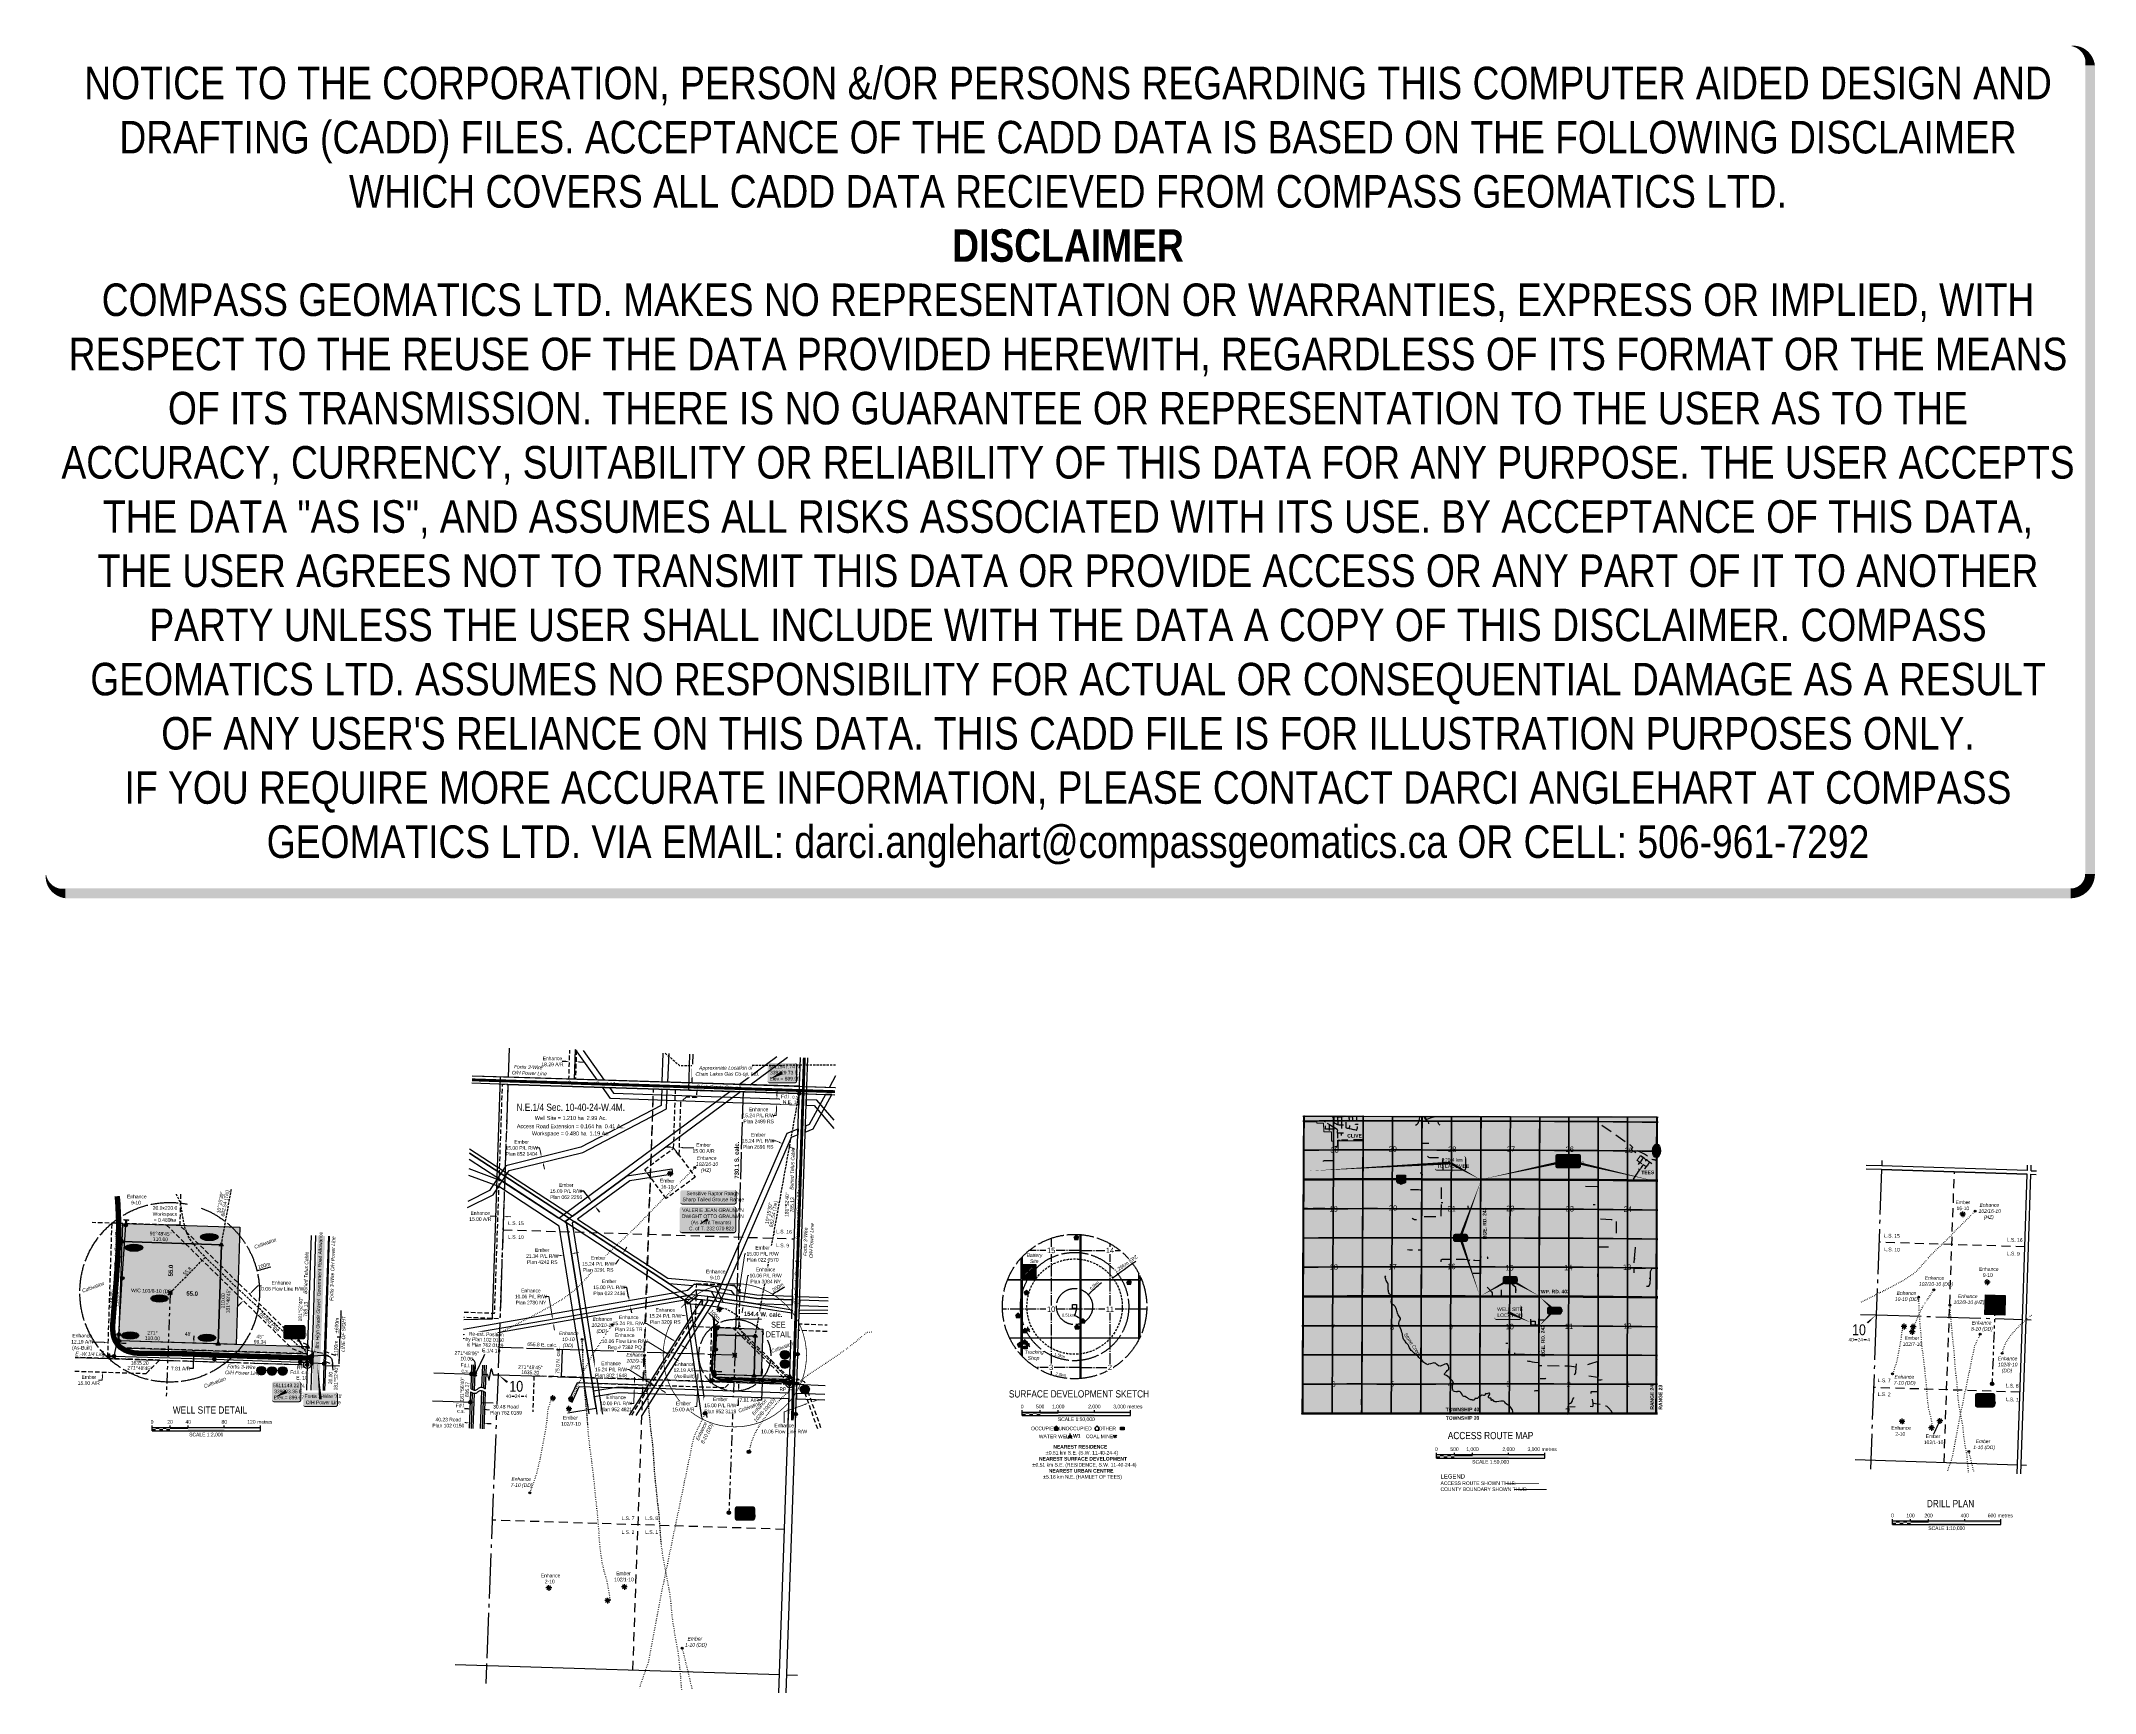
# Model space of a CAD drawing. Extents: x 337230 to 342918, y 5810288 to 5814863.
import ezdxf
from ezdxf.enums import TextEntityAlignment as Align

# ---------------------------------------------------------------- set-up
doc = ezdxf.new("R2010")
doc.units = 0
doc.header["$LTSCALE"] = 5
doc.header["$PDMODE"] = 34
doc.header["$PDSIZE"] = 0.03
for name, pattern in [('BORDER2', [22.225, 6.35, -3.175, 6.35, -3.175, 0, -3.175]), ('DASHED2', [9.525, 6.35, -3.175]), ('foc-ACCESSROAD', [3.75, 2.5, -1.25]), ('foc-BUFFER', [16.75, 15, -1.75]), ('foc-COORDS', [16.75, 15, -1.75]), ('foc-DOT', [1, 0.2, -0.8]), ('foc-DRILLPATH', [14.75, 6, -1.75, 1.75, -1.75, 1.75, -1.75]), ('foc-FLOWLINE', [3.75, 2.5, -1.25]), ('foc-LSD', [8, 5, -3]), ('foc-QUARTERLINE', [33, 25, -3, 2, -3]), ('foc-TIELINE', [1.875, 1.25, -0.625]), ('POWERLINE5', [7.8, 2.4, -0.6, 0.6, -0.6, 0.6, -0.6, 2.4]), ('UG_PIPE', [1.875, 1.25, -0.625])]:
    doc.linetypes.add(name, pattern=pattern)
doc.layers.get('Defpoints').update_dxf_attribs({"color": 9})
for name, color, linetype in [('10', 1, 'Continuous'), ('35', 37, 'Continuous'), ('9', 3, 'Continuous'), ('ABADATA-DRILL', 8, 'foc-DOT'), ('ABADATA-DRILL-T', 8, 'Continuous'), ('AS-OWNER', 7, 'Continuous'), ('AS-PIPE-UG', 44, 'UG_PIPE'), ('AS-PIPE-UG-T', 44, 'Continuous'), ('AS-POWER', 104, 'foc-POWER'), ('AS-POWER-EXISTING', 72, 'POWERLINE5'), ('AS-POWER-EXISTING-ANC', 72, 'Continuous'), ('AS-POWER-T', 104, 'Continuous'), ('AS-RESIDENCE', 14, 'Continuous'), ('AS-ROADS', 254, 'Continuous'), ('AS-SYMBOL', 7, 'Continuous'), ('AS-TELEPHONE', 224, 'foc-TEL'), ('AS-TELEPHONE-T', 224, 'Continuous'), ('AS-TELUS', 224, 'foc-TEL'), ('AS-TOWN-H', 254, 'Continuous'), ('AS-WILDLIFE-BLOCK', 131, 'Continuous'), ('AUX-BUFFER', 7, 'foc-BUFFER'), ('AUX-LABELS', 1, 'Continuous'), ('C-AR', 13, 'foc-ACCESSROAD'), ('C-FLOWLINE', 13, 'foc-FLOWLINE'), ('C-RW', 13, 'Continuous'), ('C-SYMBOL', 7, 'Continuous'), ('C-WS', 13, 'foc-ACCESSROAD'), ('C-WS-S', 13, 'Continuous'), ('CG-NOTES', 7, 'Continuous'), ('D-TXT', 6, 'Continuous'), ('DETAIL-HZ-Existing', 8, 'foc-DOT'), ('DETAIL-T', 7, 'Continuous'), ('DRILL-T', 8, 'Continuous'), ('F-AR', 190, 'foc-ACCESSROAD'), ('F-RW', 190, 'Continuous'), ('F-WS', 190, 'foc-ACCESSROAD'), ('F-WS-S', 190, 'Continuous'), ('L-2', 7, 'Continuous'), ('L-AREAREQUIRED', 7, 'Continuous'), ('L-BD', 7, 'Continuous'), ('L-MON', 1, 'Continuous'), ('L-QSEC', 8, 'foc-QUARTERLINE'), ('L-ROAD-T', 7, 'Continuous'), ('L-SEC', 7, 'Continuous'), ('L-SECLBL', 7, 'Continuous'), ('L-SECQ', 8, 'foc-QUARTERLINE'), ('L-SECTION-LSD', 7, 'foc-LSD'), ('L-TIE', 7, 'foc-TIELINE'), ('L-TITLEDB', 4, 'Continuous'), ('L-TITLEDB-T', 4, 'Continuous'), ('P-BUFFER-PURPLE', 187, 'foc-TIELINE'), ('P-BUFFER-PURPLE-T', 187, 'Continuous'), ('P-CROSSINGS', 250, 'Continuous'), ('P-ELEVATION', 7, 'Continuous'), ('P-OFFSETS', 7, 'foc-COORDS'), ('P-PDRILLPATH', 12, 'foc-DRILLPATH'), ('P-PROPOSED', 10, 'Continuous'), ('P-PROPOSED-H', 21, 'Continuous'), ('P-TEMP-H', 41, 'Continuous'), ('P-TEMP_WORKSPACE', 46, 'Continuous'), ('P-TXT', 4, 'Continuous'), ('Quarters', 8, 'Continuous'), ('RoadSeg', 57, 'DASHED2'), ('ROUTE-MAP-HWY', 2, 'Continuous'), ('ROUTE-MAP-LABELS', 210, 'Continuous'), ('ROUTE-MAP-TOWN-H', 50, 'Continuous'), ('S-7', 6, 'Continuous'), ('T-TIE', 201, 'foc-TIELINE'), ('T-WATER', 160, 'Continuous'), ('T-WATER-T', 170, 'Continuous'), ('Townships', 57, 'Continuous')]:
    doc.layers.add(name, color=color, linetype=linetype)
doc.layers.add('AS-COUNTY', color=7, linetype='BORDER2', lineweight=60, true_color=0xcc33ff)
for name, color, linetype, lineweight in [('C-AR-T', 13, 'Continuous', 9), ('C-FLOWLINE-T', 13, 'Continuous', 9), ('C-RW-T', 13, 'Continuous', 9), ('F-RW-T', 190, 'Continuous', 9), ('F-WS-T', 190, 'Continuous', 9), ('P-TEMP-T', 46, 'Continuous', 18), ('ROUTE-MAP-TOWN-BDY', 3, 'Continuous', 0), ('T-TEXT', 48, 'Continuous', 18)]:
    doc.layers.add(name, color=color, linetype=linetype, lineweight=lineweight)
doc.layers.add('DISCLAIMER', color=7, linetype='Continuous', plot=False)
doc.layers.add('ROUTE-MAP-BACKGROUND-H', color=7, linetype='Continuous', true_color=0xf0ebff)
doc.styles.add('100L', font='ARIALN.TTF', dxfattribs={"height": 11})
doc.styles.add('120', font='ARIALN.TTF', dxfattribs={"height": 13})
doc.styles.add('175L', font='ARIALN.TTF', dxfattribs={"height": 20})
doc.styles.add('60L', font='ARIALN.TTF', dxfattribs={"height": 7.35})
doc.styles.add('80', font='ARIALN.TTF', dxfattribs={"height": 10})
doc.styles.add('80A', font='ARIALN.TTF', dxfattribs={"height": 10})
doc.styles.add('80CG', font='ARIALN.TTF', dxfattribs={"height": 10})
doc.styles.add('80L', font='ARIALN.TTF', dxfattribs={"height": 10})
doc.styles.add('80LS', font='ARIALNI.TTF', dxfattribs={"height": 10})
doc.styles.add('80V', font='ARIALN.TTF', dxfattribs={"oblique": 20, "height": 2})
doc.styles.add('BOLD', font='ARIALNB.TTF')
doc.styles.add('Crossing', font='ARIALN.TTF', dxfattribs={"height": 10})
doc.styles.add('foc-LtypeFont', font='ARIALN.TTF', dxfattribs={"height": 7.35})
doc.styles.add('SIMPLEX', font='ARIALN.TTF')
doc.linetypes.add('foc-POWER', pattern='A,6,-1,["P",foc-LtypeFont,S=0.2,R=0,X=-0.625,Y=-0.75],-1.24,4', length=12.24)
doc.linetypes.add('foc-POWER-NOLINE', pattern='A,0,-4,["P",foc-LtypeFont,S=0.2,R=0,X=-0.625,Y=-0.75],-8.24', length=12.24)
doc.linetypes.add('foc-TEL', pattern='A,2,-1,["T",foc-LtypeFont,S=0.2,R=0,X=-0.425,Y=-0.75],-1.24,8', length=12.24)
doc.linetypes.add('foc-TEL-NOLINE', pattern='A,0,-2,["T",foc-LtypeFont,S=0.2,R=0,X=-0.425,Y=-0.75],-10.24', length=12.24)
doc.dimstyles.new('CG2011', dxfattribs={"dimscale": 5, "dimtxt": 9, "dimasz": 2, "dimexe": 0.2, "dimexo": 0.0625, "dimgap": 0.5, "dimtad": 0, "dimtih": 1, "dimtoh": 1, "dimzin": 0, "dimdsep": 46, "dimtxsty": '80CG', "dimcen": 0.1, "dimse1": 1, "dimse2": 1, "dimclrd": 256, "dimclrt": 256, "dimaunit": 1, "dimadec": 4, "dimazin": 0, "dimtfac": 0.06, "dimtofl": 0, "dimtmove": 0, "dimatfit": 1, "dimfxl": 0.2, "dimtolj": 1, "dimtzin": 0, "dimlwd": -1, "dimarcsym": 0})
doc.dimstyles.new('COMPASS', dxfattribs={"dimscale": 5, "dimtxt": 10, "dimasz": 2.5, "dimexe": 0.2, "dimexo": 0.0625, "dimgap": 0.5, "dimtad": 0, "dimtih": 1, "dimtoh": 1, "dimzin": 0, "dimdsep": 46, "dimtxsty": '80', "dimcen": 0.1, "dimse1": 1, "dimse2": 1, "dimclrd": 256, "dimclrt": 256, "dimaunit": 1, "dimadec": 4, "dimazin": 0, "dimtfac": 0.06, "dimtofl": 0, "dimtmove": 0, "dimatfit": 1, "dimfxl": 0.2, "dimtolj": 1, "dimtzin": 0, "dimlwd": -1, "dimarcsym": 0})
doc.dimstyles.new('Compass 5 000', dxfattribs={"dimscale": 5, "dimtxt": 9, "dimasz": 2, "dimexe": 0.2, "dimexo": 0.0625, "dimgap": 0.5, "dimtad": 0, "dimtih": 1, "dimtoh": 1, "dimzin": 0, "dimdsep": 46, "dimtxsty": '80CG', "dimcen": 0.1, "dimse1": 1, "dimse2": 1, "dimclrd": 256, "dimclrt": 256, "dimaunit": 1, "dimadec": 4, "dimazin": 0, "dimtfac": 0.06, "dimtofl": 0, "dimtmove": 0, "dimatfit": 1, "dimfxl": 0.2, "dimtolj": 1, "dimtzin": 0, "dimlwd": -1, "dimarcsym": 0})
pattern_1 = [(45.05885621, (2576.1727, 3617.8074), (-2.2468633949, 2.2422520184), [])]

# ---------------------------------------------------------------- blocks, each defined once
blk = doc.blocks.new('L-SECLBL')
at = {"layer": '9', "color": 7}
for p, q in [((-5.1, -27.8), (-12.3, -27.8)), ((20.7, -27.8), (13.5, -27.8))]:
    blk.add_line(p, q, dxfattribs=at)
at = {"layer": '10', "color": 2, "style": 'SIMPLEX'}
blk.add_attdef('SEC', text='', height=30, dxfattribs=at).set_placement((0, 0), align=Align.MIDDLE)
at = {"layer": '10', "color": 5, "style": '80L'}
blk.add_attdef('TWP', text='', height=9.5, dxfattribs=at).set_placement((-14.4, -27.4), align=Align.MIDDLE_RIGHT)
blk.add_attdef('RGE', text='', height=9.5, dxfattribs=at).set_placement((3.6, -27.4), align=Align.MIDDLE_CENTER)
blk.add_attdef('MER', text='', height=9.5, dxfattribs=at).set_placement((23.2, -27.4), align=Align.MIDDLE_LEFT)
blk = doc.blocks.new('*U53')
h = blk.add_hatch(color=255)
edge = h.paths.add_edge_path()
edge.add_line((-71.5, -20), (71.5, -20))
edge.add_arc((71.5, -14), 6, 270, 360)
edge.add_line((77.5, -14), (77.5, 12.5))
edge.add_arc((71.5, 12.5), 6, 0, 90)
edge.add_line((71.5, 18.5), (-71.5, 18.5))
edge.add_arc((-71.5, 12.5), 6, 90, 180)
edge.add_line((-77.5, 12.5), (-77.5, -14))
edge.add_arc((-71.5, -14), 6, 180, 270)
at = {"color": 131, "flags": 128}
blk.add_lwpolyline([(-71.5, -20, 3, 3, 0), (71.5, -20, 3, 3, 0.414214), (77.5, -14, 3, 3, 0), (77.5, 12.5, 3, 0, 0.414214), (71.5, 18.5, 0, 0, 0), (-71.5, 18.5, 0, 0, 0.414214), (-77.5, 12.5, 0, 0, 0), (-77.5, -14, 0, 3, 0.414214)], format="xyseb", close=True, dxfattribs=at)
at = {"color": 131, "style": '80'}
blk.add_attdef('ENTER_TEXT_001', (-36, -5), '', height=10, dxfattribs=at)
blk = doc.blocks.new('*D55')
at = {"layer": 'Defpoints', "color": 0, "transparency": 16777216}
for p in [(338744.4, 5811639.6), (338753.4, 5811627.3), (338764.5, 5811635.5)]:
    blk.add_point(p, dxfattribs=at)
at = {"layer": 'F-RW', "transparency": 16777216}
for p, q in [((338733.5, 5811677.6), (338723.5, 5811677.6)), ((338749.6, 5811655.8), (338733.5, 5811677.6)), ((338770.5, 5811627.4), (338776.4, 5811619.4))]:
    blk.add_line(p, q, dxfattribs=at)
for points in [[(338750.9, 5811656.8), (338748.2, 5811654.8), (338755.5, 5811647.7)], [(338771.8, 5811628.4), (338769.1, 5811626.4), (338764.5, 5811635.5)]]:
    blk.add_solid(points, dxfattribs=at)
at = {"layer": 'F-RW', "transparency": 16777216, "insert": (338684.4, 5811677.6), "char_height": 10, "attachment_point": 5, "style": '80CG'}
blk.add_mtext('\\A1;Ember\\P15.00 P/L R/W\\PPlan 062 2266', dxfattribs=at)
blk = doc.blocks.new('*D56')
at = {"layer": 'C-AR-T', "transparency": 16777216}
for p, q in [((338486.1, 5811608), (338473.8, 5811608.4)), ((338521.1, 5811606.8), (338531.1, 5811606.4))]:
    blk.add_line(p, q, dxfattribs=at)
for points in [[(338486.1, 5811609.7), (338486, 5811606.3), (338496.1, 5811607.6)], [(338521.2, 5811608.4), (338521.1, 5811605.1), (338511.1, 5811607.1)]]:
    blk.add_solid(points, dxfattribs=at)
at = {"layer": 'Defpoints', "color": 0, "transparency": 16777216}
for p in [(338496.1, 5811607.6), (338493.2, 5811526.1), (338508.3, 5811525.6)]:
    blk.add_point(p, dxfattribs=at)
at = {"layer": 'C-AR-T', "transparency": 16777216, "insert": (338446.5, 5811608.4), "char_height": 10, "attachment_point": 5, "style": '80CG'}
blk.add_mtext('\\A1;Enhance\\P15.00 A/R', dxfattribs=at)
blk = doc.blocks.new('*D57')
at = {"layer": 'C-FLOWLINE-T', "transparency": 16777216}
for p, q in [((338911.6, 5811260.2), (338901.6, 5811260.2)), ((338962, 5811228.5), (338911.6, 5811260.2)), ((338987.4, 5811212.5), (338995.9, 5811207.2))]:
    blk.add_line(p, q, dxfattribs=at)
for points in [[(338962.9, 5811229.9), (338961.1, 5811227.1), (338970.4, 5811223.2)], [(338988.3, 5811213.9), (338986.5, 5811211.1), (338979, 5811217.8)]]:
    blk.add_solid(points, dxfattribs=at)
at = {"layer": 'Defpoints', "color": 0, "transparency": 16777216}
for p in [(338967.8, 5811219), (338970.4, 5811223.2), (338976.3, 5811213.6)]:
    blk.add_point(p, dxfattribs=at)
at = {"layer": 'C-FLOWLINE-T', "transparency": 16777216, "insert": (338846.6, 5811260.2), "char_height": 10, "attachment_point": 5, "style": '80CG'}
blk.add_mtext('\\A1;Enhance\\P10.06 Flow Line R/W\\PReg.# 7362 PQ', dxfattribs=at)
blk = doc.blocks.new('*D58')
at = {"layer": 'Defpoints', "color": 0, "transparency": 16777216}
for p in [(338788.5, 5811362.5), (338791.1, 5811347.6), (338861.7, 5811360)]:
    blk.add_point(p, dxfattribs=at)
at = {"layer": 'F-RW', "transparency": 16777216}
for p, q in [((338852.8, 5811411), (338842.8, 5811411)), ((338857.4, 5811384.7), (338852.8, 5811411)), ((338863.5, 5811350.1), (338865.2, 5811340.3))]:
    blk.add_line(p, q, dxfattribs=at)
for points in [[(338859.1, 5811385), (338855.8, 5811384.4), (338859.1, 5811374.8)], [(338865.1, 5811350.4), (338861.8, 5811349.8), (338861.7, 5811360)]]:
    blk.add_solid(points, dxfattribs=at)
at = {"layer": 'F-RW', "transparency": 16777216, "insert": (338803.8, 5811411), "char_height": 10, "attachment_point": 5, "style": '80CG'}
blk.add_mtext('\\A1;Ember\\P15.00 P/L R/W\\PPlan 022 2436', dxfattribs=at)
blk = doc.blocks.new('*D59')
at = {"layer": 'C-RW-T', "transparency": 16777216}
for p, q in [((339268.3, 5811943.3), (339268.6, 5811953.3)), ((339267.1, 5811908.1), (339266.4, 5811887.1)), ((339266.4, 5811887.1), (339256.4, 5811887.1))]:
    blk.add_line(p, q, dxfattribs=at)
for points in [[(339265.4, 5811908.1), (339268.7, 5811908), (339267.4, 5811918.1)], [(339266.6, 5811943.4), (339270, 5811943.2), (339267.9, 5811933.3)]]:
    blk.add_solid(points, dxfattribs=at)
at = {"layer": 'Defpoints', "color": 0, "transparency": 16777216}
for p in [(339211, 5811920), (339211.5, 5811935.2), (339267.4, 5811918.1)]:
    blk.add_point(p, dxfattribs=at)
at = {"layer": 'C-RW-T', "transparency": 16777216, "insert": (339217.3, 5811887.1), "char_height": 10, "attachment_point": 5, "style": '80CG'}
blk.add_mtext('\\A1;Enhance\\P15.24 P/L R/W\\PPlan 2489 RS', dxfattribs=at)
blk = doc.blocks.new('*D60')
at = {"layer": 'C-RW-T', "transparency": 16777216}
for p, q in [((338873.7, 5811151.9), (338874, 5811161.9)), ((338872.8, 5811121.9), (338871.8, 5811089.7)), ((338871.8, 5811089.7), (338861.8, 5811089.7))]:
    blk.add_line(p, q, dxfattribs=at)
for points in [[(338871.1, 5811122), (338874.5, 5811121.9), (338873.1, 5811131.9)], [(338872.1, 5811151.9), (338875.4, 5811151.8), (338873.4, 5811141.9)]]:
    blk.add_solid(points, dxfattribs=at)
at = {"layer": 'Defpoints', "color": 0, "transparency": 16777216}
for p in [(338787.3, 5811134.6), (338787.6, 5811144.6), (338873.1, 5811131.9)]:
    blk.add_point(p, dxfattribs=at)
at = {"layer": 'C-RW-T', "transparency": 16777216, "insert": (338822.7, 5811089.7), "char_height": 10, "attachment_point": 5, "style": '80CG'}
blk.add_mtext('\\A1;Enhance\\P10.00 P/L R/W\\PPlan 952 4821', dxfattribs=at)
blk = doc.blocks.new('*D61')
at = {"layer": 'C-RW-T', "transparency": 16777216}
for p, q in [((339008, 5811333.1), (338998.1, 5811331.7)), ((339042.7, 5811338.2), (339052.6, 5811339.7))]:
    blk.add_line(p, q, dxfattribs=at)
for points in [[(339007.7, 5811334.8), (339008.2, 5811331.5), (339017.9, 5811334.6)], [(339042.5, 5811339.9), (339043, 5811336.6), (339032.8, 5811336.8)]]:
    blk.add_solid(points, dxfattribs=at)
at = {"layer": 'Defpoints', "color": 0, "transparency": 16777216}
for p in [(339032.5, 5811234.6), (339047.4, 5811236.8)]:
    blk.add_point(p, dxfattribs=at)
at = {"layer": 'C-RW-T', "transparency": 16777216, "insert": (338959, 5811331.7), "char_height": 10, "attachment_point": 5, "style": '80CG', "bg_fill": 3, "box_fill_scale": 1.1, "bg_fill_color": 256, "bg_fill_true_color": 13158600, "bg_fill_transparency": 0}
blk.add_mtext('\\A1;Enhance\\P15.24 P/L R/W\\PPlan 3209 RS', dxfattribs=at)
at = {"layer": 'Defpoints', "color": 0, "transparency": 16777216}
blk.add_point((339017.9, 5811334.6), dxfattribs=at)
blk = doc.blocks.new('*D62')
at = {"layer": 'C-RW-T', "transparency": 16777216}
for p, q in [((338636, 5811385.4), (338626, 5811385.4)), ((338645.3, 5811332.3), (338636, 5811385.4)), ((338650.4, 5811302.7), (338652.2, 5811292.9))]:
    blk.add_line(p, q, dxfattribs=at)
for points in [[(338646.9, 5811332.6), (338643.6, 5811332.1), (338647, 5811322.5)], [(338652.1, 5811303), (338648.8, 5811302.4), (338648.7, 5811312.6)]]:
    blk.add_solid(points, dxfattribs=at)
at = {"layer": 'Defpoints', "color": 0, "transparency": 16777216}
for p in [(338630.3, 5811319.6), (338632, 5811309.7), (338648.7, 5811312.6)]:
    blk.add_point(p, dxfattribs=at)
at = {"layer": 'C-RW-T', "transparency": 16777216, "insert": (338586.9, 5811385.4), "char_height": 10, "attachment_point": 5, "style": '80CG'}
blk.add_mtext('\\A1;Enhance\\P10.06 P/L R/W\\PPlan 2780 NY', dxfattribs=at)
blk = doc.blocks.new('*D63')
at = {"layer": 'C-RW-T', "transparency": 16777216}
for p, q in [((338906.9, 5811311.3), (338896.9, 5811311.3)), ((338979.3, 5811265.8), (338906.9, 5811311.3)), ((339009.1, 5811247), (339017.6, 5811241.7))]:
    blk.add_line(p, q, dxfattribs=at)
for points in [[(338980.2, 5811267.2), (338978.4, 5811264.4), (338987.8, 5811260.5)], [(339010, 5811248.4), (339008.2, 5811245.6), (339000.7, 5811252.4)]]:
    blk.add_solid(points, dxfattribs=at)
at = {"layer": 'Defpoints', "color": 0, "transparency": 16777216}
for p in [(338969, 5811230.6), (338981.9, 5811222.5), (338987.8, 5811260.5)]:
    blk.add_point(p, dxfattribs=at)
at = {"layer": 'C-RW-T', "transparency": 16777216, "insert": (338857.8, 5811311.3), "char_height": 10, "attachment_point": 5, "style": '80CG', "bg_fill": 3, "box_fill_scale": 1.1, "bg_fill_color": 256, "bg_fill_true_color": 13158600, "bg_fill_transparency": 0}
blk.add_mtext('\\A1;Enhance\\P15.24 P/L R/W\\PPlan 215 TR', dxfattribs=at)
blk = doc.blocks.new('*D64')
at = {"layer": 'C-RW-T', "transparency": 16777216}
for p, q in [((338857.7, 5811183.6), (338847.7, 5811183.6)), ((338920.7, 5811144), (338857.7, 5811183.6)), ((338950.6, 5811125.2), (338959.1, 5811119.9))]:
    blk.add_line(p, q, dxfattribs=at)
for points in [[(338921.6, 5811145.4), (338919.8, 5811142.6), (338929.2, 5811138.7)], [(338951.5, 5811126.6), (338949.7, 5811123.8), (338942.1, 5811130.5)]]:
    blk.add_solid(points, dxfattribs=at)
at = {"layer": 'Defpoints', "color": 0, "transparency": 16777216}
for p in [(338962, 5811190.8), (338974.9, 5811182.7), (338929.2, 5811138.7)]:
    blk.add_point(p, dxfattribs=at)
at = {"layer": 'C-RW-T', "transparency": 16777216, "insert": (338808.6, 5811183.6), "char_height": 10, "attachment_point": 5, "style": '80CG', "bg_fill": 3, "box_fill_scale": 1.1, "bg_fill_color": 256, "bg_fill_true_color": 13158600, "bg_fill_transparency": 0}
blk.add_mtext('\\A1;Enhance\\P15.24 P/L R/W\\PPlan 802 1648', dxfattribs=at)
blk = doc.blocks.new('*D65')
at = {"layer": 'C-RW-T', "transparency": 16777216}
for p, q in [((339177.7, 5811380.2), (339187.7, 5811443.7)), ((339187.7, 5811443.7), (339197.7, 5811443.7)), ((339173, 5811350.5), (339171.5, 5811340.6))]:
    blk.add_line(p, q, dxfattribs=at)
for points in [[(339176.1, 5811380.5), (339179.3, 5811379.9), (339176.1, 5811370.3)], [(339171.4, 5811350.7), (339174.7, 5811350.2), (339174.6, 5811360.4)]]:
    blk.add_solid(points, dxfattribs=at)
at = {"layer": 'Defpoints', "color": 0, "transparency": 16777216}
for p in [(339174.6, 5811360.4), (339286.1, 5811342.8), (339287.7, 5811352.8)]:
    blk.add_point(p, dxfattribs=at)
at = {"layer": 'C-RW-T', "transparency": 16777216, "insert": (339236.8, 5811443.7), "char_height": 10, "attachment_point": 5, "style": '80CG', "bg_fill": 3, "box_fill_scale": 1.1, "bg_fill_color": 256, "bg_fill_true_color": 13158600, "bg_fill_transparency": 0}
blk.add_mtext('\\A1;Enhance\\P10.06 P/L R/W\\PPlan 3084 NY', dxfattribs=at)
blk = doc.blocks.new('*D66')
at = {"layer": 'Defpoints', "color": 0, "transparency": 16777216}
for p in [(339283.7, 5811808.8), (339251.4, 5811734.2), (339265.4, 5811728.2)]:
    blk.add_point(p, dxfattribs=at)
at = {"layer": 'F-RW-T', "transparency": 16777216}
for p, q in [((339265.3, 5811816.8), (339255.3, 5811816.8)), ((339274.5, 5811812.8), (339265.3, 5811816.8)), ((339306.9, 5811798.8), (339316, 5811794.8))]:
    blk.add_line(p, q, dxfattribs=at)
for points in [[(339275.2, 5811814.3), (339273.9, 5811811.3), (339283.7, 5811808.8)], [(339307.5, 5811800.3), (339306.2, 5811797.3), (339297.7, 5811802.8)]]:
    blk.add_solid(points, dxfattribs=at)
at = {"layer": 'F-RW-T', "transparency": 16777216, "insert": (339216.3, 5811816.8), "char_height": 10, "attachment_point": 5, "style": '80CG'}
blk.add_mtext('\\A1;Ember\\P15.24 P/L R/W\\PPlan 2691 RS', dxfattribs=at)
blk = doc.blocks.new('*D67')
at = {"layer": 'Defpoints', "color": 0, "transparency": 16777216}
for p in [(338677.6, 5811500.8), (338678.3, 5811496.7), (338699.5, 5811500.1)]:
    blk.add_point(p, dxfattribs=at)
at = {"layer": 'F-RW-T', "transparency": 16777216}
for p, q in [((338667.8, 5811499.2), (338657.9, 5811497.6)), ((338708.7, 5811505.7), (338718.6, 5811507.3))]:
    blk.add_line(p, q, dxfattribs=at)
for points in [[(338667.5, 5811500.8), (338668, 5811497.5), (338677.6, 5811500.8)], [(338708.4, 5811507.4), (338709, 5811504.1), (338698.8, 5811504.1)]]:
    blk.add_solid(points, dxfattribs=at)
at = {"layer": 'F-RW-T', "transparency": 16777216, "insert": (338618.3, 5811497.6), "char_height": 10, "attachment_point": 5, "style": '80CG'}
blk.add_mtext('\\A1;Ember\\P21.34 P/L R/W\\PPlan 4242 RS', dxfattribs=at)
blk = doc.blocks.new('*D68')
at = {"layer": 'Defpoints', "color": 0, "transparency": 16777216}
blk.add_point((338840.2, 5811506.5), dxfattribs=at)
at = {"layer": 'F-RW-T', "transparency": 16777216}
for p, q in [((338847.1, 5811513.9), (338852.6, 5811522.3)), ((338822.3, 5811475.9), (338812.3, 5811475.9)), ((338827.7, 5811484.3), (338822.3, 5811475.9))]:
    blk.add_line(p, q, dxfattribs=at)
for points in [[(338845.7, 5811514.8), (338848.5, 5811513), (338841.6, 5811505.5)], [(338826.3, 5811485.2), (338829.1, 5811483.3), (338833.2, 5811492.6)]]:
    blk.add_solid(points, dxfattribs=at)
at = {"layer": 'F-RW-T', "transparency": 16777216, "insert": (338773.2, 5811475.9), "char_height": 10, "attachment_point": 5, "style": '80CG', "bg_fill": 3, "box_fill_scale": 1.1, "bg_fill_color": 256, "bg_fill_true_color": 13158600, "bg_fill_transparency": 0}
blk.add_mtext('\\A1;Ember\\P15.24 P/L R/W\\PPlan 3291 RS', dxfattribs=at)
at = {"layer": 'Defpoints', "color": 0, "transparency": 16777216}
for p in [(338831.7, 5811493.6), (338833.2, 5811492.6)]:
    blk.add_point(p, dxfattribs=at)
blk = doc.blocks.new('*D69')
at = {"layer": 'Defpoints', "color": 0, "transparency": 16777216}
for p in [(339161, 5811387.9), (339178.3, 5811385.2), (339175.9, 5811370.4)]:
    blk.add_point(p, dxfattribs=at)
at = {"layer": 'F-RW-T', "transparency": 16777216}
for p, q in [((339162.5, 5811397.8), (339179.5, 5811504.1)), ((339179.5, 5811504.1), (339189.5, 5811504.1)), ((339157.1, 5811363.3), (339155.5, 5811353.4))]:
    blk.add_line(p, q, dxfattribs=at)
for points in [[(339160.9, 5811398.1), (339164.2, 5811397.6), (339161, 5811387.9)], [(339155.4, 5811363.6), (339158.7, 5811363), (339158.6, 5811373.2)]]:
    blk.add_solid(points, dxfattribs=at)
at = {"layer": 'F-RW-T', "transparency": 16777216, "insert": (339228.5, 5811504.1), "char_height": 10, "attachment_point": 5, "style": '80CG', "bg_fill": 3, "box_fill_scale": 1.1, "bg_fill_color": 256, "bg_fill_true_color": 13158600, "bg_fill_transparency": 0}
blk.add_mtext('\\A1;Ember\\P15.00 P/L R/W\\PPlan 022 0570', dxfattribs=at)
blk = doc.blocks.new('*U54')
h = blk.add_hatch(color=59)
edge = h.paths.add_edge_path()
edge.add_line((-71.5, -37), (71.5, -37))
edge.add_arc((71.5, -31), 6, 270, 360)
edge.add_line((77.5, -31), (77.5, 29.5))
edge.add_arc((71.5, 29.5), 6, 0, 90)
edge.add_line((71.5, 35.5), (-71.5, 35.5))
edge.add_arc((-71.5, 29.5), 6, 90, 180)
edge.add_line((-77.5, 29.5), (-77.5, -31))
edge.add_arc((-71.5, -31), 6, 180, 270)
at = {"color": 1, "flags": 128}
blk.add_lwpolyline([(-71.5, -37, 3, 3, 0), (71.5, -37, 3, 3, 0.414214), (77.5, -31, 3, 3, 0), (77.5, 29.5, 3, 0, 0.414214), (71.5, 35.5, 0, 0, 0), (-71.5, 35.5, 0, 0, 0.414214), (-77.5, 29.5, 0, 0, 0), (-77.5, -31, 0, 3, 0.414214)], format="xyseb", close=True, dxfattribs=at)
blk.add_lwpolyline([(-23.2, -12.7, 0, 7.5, 0), (0, 0, 0, 0, 0)], format="xyseb", dxfattribs=at)
at = {"color": 1, "style": '80'}
blk.add_attdef('ENTER_TEXT_001', (-36, -5), '', height=10, dxfattribs=at)
blk = doc.blocks.new('GAS')
h = blk.add_hatch(color=255)
h.dxf.hatch_style = 1
edge = h.paths.add_edge_path()
edge.add_arc((0, 0), 0.9, 0, 360)
for p, q in [((-0.8, 0), (-1.6, 0)), ((-0.6, 0.6), (-1.1, 1.1)), ((0, 0.8), (0, 1.6)), ((0.6, 0.6), (1.1, 1.1)), ((1.6, 0), (0.8, 0)), ((-0.6, -0.6), (-1.1, -1.1)), ((0, -0.8), (0, -1.6)), ((1.1, -1.1), (0.6, -0.6))]:
    blk.add_line(p, q)
blk.add_circle((0, 0), 0.8)
blk = doc.blocks.new('*D70')
at = {"layer": 'Defpoints', "color": 0, "transparency": 16777216}
for p in [(338984.4, 5811869.1), (338999.4, 5811868.7), (338982.2, 5811798.7)]:
    blk.add_point(p, dxfattribs=at)
at = {"layer": 'F-WS-S', "transparency": 16777216}
for p, q in [((338972.2, 5811799.1), (338962.2, 5811799.4)), ((339007.2, 5811797.9), (339037.7, 5811797))]:
    blk.add_line(p, q, dxfattribs=at)
for points in [[(338972.3, 5811800.7), (338972.1, 5811797.4), (338982.2, 5811798.7)], [(339007.2, 5811799.6), (339007.1, 5811796.3), (338997.2, 5811798.3)]]:
    blk.add_solid(points, dxfattribs=at)
at = {"layer": 'F-WS-S', "transparency": 16777216, "insert": (339065, 5811797), "char_height": 10, "attachment_point": 5, "style": '80CG'}
blk.add_mtext('\\A1;Ember\\P15.00 A/R', dxfattribs=at)
blk = doc.blocks.new('*D71')
at = {"layer": 'F-WS-S', "transparency": 16777216}
for p, q in [((339161, 5811097.7), (339160.5, 5811084.1)), ((339162.2, 5811132.7), (339162.6, 5811142.7)), ((339160.5, 5811084.1), (339150.5, 5811084.1))]:
    blk.add_line(p, q, dxfattribs=at)
for points in [[(339159.3, 5811097.8), (339162.7, 5811097.7), (339161.3, 5811107.7)], [(339160.6, 5811132.7), (339163.9, 5811132.6), (339161.9, 5811122.7)]]:
    blk.add_solid(points, dxfattribs=at)
at = {"layer": 'F-WS-S', "transparency": 16777216, "insert": (339111.4, 5811084.1), "char_height": 10, "attachment_point": 5, "style": '80CG', "bg_fill": 3, "box_fill_scale": 1.1, "bg_fill_color": 256, "bg_fill_true_color": 13158600, "bg_fill_transparency": 0}
blk.add_mtext('\\A1;Ember\\P15.00 P/L R/W\\PPlan 952 3119', dxfattribs=at)
at = {"layer": 'Defpoints', "color": 0, "transparency": 16777216}
for p in [(339130.1, 5811108.8), (339130.7, 5811123.8), (339161.3, 5811107.7)]:
    blk.add_point(p, dxfattribs=at)
blk = doc.blocks.new('*D72')
at = {"layer": 'C-WS-S', "transparency": 16777216}
for p, q in [((338683.6, 5812036.5), (338673.6, 5812036.8)), ((338721.8, 5812035.3), (338731.8, 5812035))]:
    blk.add_line(p, q, dxfattribs=at)
for points in [[(338683.7, 5812038.2), (338683.6, 5812034.9), (338693.6, 5812036.2)], [(338721.9, 5812037), (338721.8, 5812033.7), (338711.8, 5812035.7)]]:
    blk.add_solid(points, dxfattribs=at)
at = {"layer": 'Defpoints', "color": 0, "transparency": 16777216}
for p in [(338695, 5812079.9), (338713.1, 5812079.3), (338711.8, 5812035.7)]:
    blk.add_point(p, dxfattribs=at)
at = {"layer": 'C-WS-S', "transparency": 16777216, "insert": (338646.4, 5812036.8), "char_height": 10, "attachment_point": 5, "style": '80CG'}
blk.add_mtext('\\A1;Enhance\\P18.29 A/R', dxfattribs=at)
blk = doc.blocks.new('fdia')
at = {"color": 255, "const_width": 1}
blk.add_lwpolyline([(-0.5, 0, 1), (0.5, 0, 1)], format="xyb", close=True, dxfattribs=at)
blk = doc.blocks.new('Fdiaa')
blk.add_blockref('fdia', (0, 0))
blk = doc.blocks.new('fdib')
at = {"color": 1, "const_width": 1.6}
blk.add_lwpolyline([(-0.4, 0, 1), (0.4, 0, 1)], format="xyb", close=True, dxfattribs=at)
at = {"color": 1}
blk.add_circle((0, 0), 0.8, dxfattribs=at)
blk = doc.blocks.new('Fdibb')
blk.add_blockref('fdib', (0, 0))
blk = doc.blocks.new('fdicc')
for name in ['Fdibb', 'Fdiaa']:
    blk.add_blockref(name, (0, 0))
blk = doc.blocks.new('FDI')
blk.add_blockref('fdicc', (0, 0))
blk = doc.blocks.new('TRIA')
blk.add_hatch(color=255).paths.add_polyline_path([(0, 1.5), (-1.5, -0.9), (1.4, -0.9)])
blk = doc.blocks.new('TRIAA')
blk.add_blockref('TRIA', (0, 0))
blk = doc.blocks.new('TRIB')
at = {"color": 1}
blk.add_lwpolyline([(-1.1, -0.7), (0, 1.1), (1, -0.7)], close=True, dxfattribs=at)
blk = doc.blocks.new('TRIBB')
blk.add_blockref('TRIB', (0, 0))
blk = doc.blocks.new('TRICC')
for name in ['TRIAA', 'TRIBB']:
    blk.add_blockref(name, (0, 0))
blk = doc.blocks.new('plspike')
blk.add_blockref('TRICC', (0, 0))
blk = doc.blocks.new('WC')
at = {"layer": 'L-MON'}
h = blk.add_hatch(color=255, dxfattribs=at)
h.dxf.hatch_style = 1
edge = h.paths.add_edge_path()
edge.add_arc((0, 0), 0.9, 0, 360)
at = {"layer": 'L-MON', "color": 240, "flags": 128}
for points in [[(-0.6, 0.5), (-1.2, 1.1)], [(0.5, 0.6), (1.1, 1.2)], [(-1.2, -1.2), (-0.6, -0.6)], [(1.2, -1.2), (0.6, -0.6)]]:
    blk.add_lwpolyline(points, dxfattribs=at)
at = {"layer": 'L-MON', "color": 240}
for radius in [0.8, 0.373]:
    blk.add_circle((0, 0), radius, dxfattribs=at)
blk = doc.blocks.new('RISER')
h = blk.add_hatch(color=255)
h.dxf.hatch_style = 1
edge = h.paths.add_edge_path()
edge.add_arc((0, 0), 0.7, 0, 360)
blk.add_hatch(color=48).paths.add_polyline_path([(0.6, -0.2), (-0.6, -0.2, 0.774597)])
at = {"color": 48}
blk.add_line((-0.6, -0.2), (0.6, -0.2), dxfattribs=at)
blk.add_circle((0, 0), 0.6, dxfattribs=at)
blk = doc.blocks.new('POWERPOLE')
h = blk.add_hatch(color=255)
edge = h.paths.add_edge_path()
edge.add_arc((0, 0), 0.96, 0, 360)
at = {"linetype": 'Continuous'}
for p, q in [((0.7, -0.7), (-0.7, 0.7)), ((-0.7, -0.7), (0.7, 0.7))]:
    blk.add_line(p, q, dxfattribs=at)
blk.add_circle((0, 0), 0.96, dxfattribs=at)
blk = doc.blocks.new('*U79')
h = blk.add_hatch(color=255)
h.dxf.hatch_style = 1
edge = h.paths.add_edge_path()
edge.add_arc((-1.5, 0.1), 0.2, 87.63, 267.63, ccw=False)
edge.add_line((-1.5, 0.3), (-0.2, 0.2))
edge.add_line((-0.2, 0.2), (-0.2, -0.2))
edge.add_line((-0.2, -0.2), (-1.5, -0.1))
h = blk.add_hatch(color=255)
h.dxf.hatch_style = 1
edge = h.paths.add_edge_path()
edge.add_arc((0, -1.1), 0.2, 177.63, 357.63, ccw=False)
edge.add_line((-0.2, -1.1), (-0.2, 0.2))
edge.add_line((-0.2, 0.2), (-0.2, 1.1))
edge.add_arc((0, 1.1), 0.2, -2.37, 177.63, ccw=False)
edge.add_line((0.2, 1.1), (0.2, -1.1))
at = {"color": 255, "flags": 128}
blk.add_lwpolyline([(-1.5, -0.1, -1), (-1.5, 0.3), (-0.2, 0.2), (-0.2, -0.2)], format="xyb", close=True, dxfattribs=at)
at = {"color": 72, "const_width": 0.1, "flags": 128}
for points in [[(-1.5, 0.1), (0, 0)], [(0, -1.1), (0, 1.1)]]:
    blk.add_lwpolyline(points, dxfattribs=at)
at = {"color": 255}
blk.add_lwpolyline([(0.2, -1.1, -1), (-0.2, -1.1), (-0.2, 0.2), (-0.2, 1.1, -1), (0.2, 1.1)], format="xyb", close=True, dxfattribs=at)
blk = doc.blocks.new('*U80')
h = blk.add_hatch(color=255)
h.dxf.hatch_style = 1
edge = h.paths.add_edge_path()
edge.add_arc((0, 1.1), 0.2, 0.5462, 180.5462, ccw=False)
edge.add_line((0.2, 1.1), (0.2, -0.2))
edge.add_line((0.2, -0.2), (0.2, -1.1))
edge.add_arc((0, -1.1), 0.2, -179.4538, 0.5462, ccw=False)
edge.add_line((-0.2, -1.1), (-0.2, 1.1))
h = blk.add_hatch(color=255)
h.dxf.hatch_style = 1
edge = h.paths.add_edge_path()
edge.add_arc((1.1, 0), 0.2, -89.4538, 90.5462, ccw=False)
edge.add_line((1.1, -0.2), (0.2, -0.2))
edge.add_line((0.2, -0.2), (0.2, 0.2))
edge.add_line((0.2, 0.2), (1.1, 0.2))
at = {"color": 255}
blk.add_lwpolyline([(-0.2, 1.1, -1), (0.2, 1.1), (0.2, -0.2), (0.2, -1.1, -1), (-0.2, -1.1)], format="xyb", close=True, dxfattribs=at)
at = {"color": 72, "const_width": 0.1, "flags": 128}
for points in [[(0, 1.1), (0, -1.1)], [(1.1, 0), (0, 0)]]:
    blk.add_lwpolyline(points, dxfattribs=at)
at = {"color": 255, "flags": 128}
blk.add_lwpolyline([(1.1, 0.2, -1), (1.1, -0.2), (0.2, -0.2), (0.2, 0.2)], format="xyb", close=True, dxfattribs=at)
blk = doc.blocks.new('*U81')
h = blk.add_hatch(color=255)
h.dxf.hatch_style = 1
edge = h.paths.add_edge_path()
edge.add_arc((-1.1, 0.1), 0.2, 84.9508, 264.9508, ccw=False)
edge.add_line((-1.1, 0.3), (0.2, 0.2))
edge.add_line((0.2, 0.2), (1.1, 0.1))
edge.add_arc((1.1, -0.1), 0.2, -95.0492, 84.9508, ccw=False)
edge.add_line((1.1, -0.3), (-1.1, -0.1))
h = blk.add_hatch(color=255)
h.dxf.hatch_style = 1
edge = h.paths.add_edge_path()
edge.add_arc((0.1, 1.2), 0.2, -5.0492, 174.9508, ccw=False)
edge.add_line((0.3, 1.2), (0.2, 0.2))
edge.add_line((0.2, 0.2), (-0.2, 0.2))
edge.add_line((-0.2, 0.2), (-0.1, 1.2))
at = {"color": 255}
blk.add_lwpolyline([(-1.1, -0.1, -1), (-1.1, 0.3), (0.2, 0.2), (1.1, 0.1, -1), (1.1, -0.3)], format="xyb", close=True, dxfattribs=at)
at = {"color": 72, "const_width": 0.1, "flags": 128}
for points in [[(-1.1, 0.1), (1.1, -0.1)], [(0.1, 1.2), (0, 0)]]:
    blk.add_lwpolyline(points, dxfattribs=at)
at = {"color": 255, "flags": 128}
blk.add_lwpolyline([(-0.1, 1.2, -1), (0.3, 1.2), (0.2, 0.2), (-0.2, 0.2)], format="xyb", close=True, dxfattribs=at)
blk = doc.blocks.new('*U82')
h = blk.add_hatch(color=255)
h.dxf.hatch_style = 1
edge = h.paths.add_edge_path()
edge.add_arc((1.1, -0.1), 0.2, -95.4665, 84.5335, ccw=False)
edge.add_line((1.1, -0.3), (-0.2, -0.2))
edge.add_line((-0.2, -0.2), (-1.1, -0.1))
edge.add_arc((-1.1, 0.1), 0.2, 84.5335, 264.5335, ccw=False)
edge.add_line((-1.1, 0.3), (1.1, 0.1))
h = blk.add_hatch(color=255)
h.dxf.hatch_style = 1
edge = h.paths.add_edge_path()
edge.add_arc((-0.1, -1.2), 0.2, 174.5335, 354.5335, ccw=False)
edge.add_line((-0.3, -1.2), (-0.2, -0.2))
edge.add_line((-0.2, -0.2), (0.2, -0.2))
edge.add_line((0.2, -0.2), (0.1, -1.2))
at = {"color": 255}
blk.add_lwpolyline([(1.1, 0.1, -1), (1.1, -0.3), (-0.2, -0.2), (-1.1, -0.1, -1), (-1.1, 0.3)], format="xyb", close=True, dxfattribs=at)
at = {"color": 72, "const_width": 0.1, "flags": 128}
for points in [[(1.1, -0.1), (-1.1, 0.1)], [(-0.1, -1.2), (0, 0)]]:
    blk.add_lwpolyline(points, dxfattribs=at)
at = {"color": 255, "flags": 128}
blk.add_lwpolyline([(0.1, -1.2, -1), (-0.3, -1.2), (-0.2, -0.2), (0.2, -0.2)], format="xyb", close=True, dxfattribs=at)
blk = doc.blocks.new('*U84')
h = blk.add_hatch(color=255)
edge = h.paths.add_edge_path()
edge.add_line((-14, -11.5), (14, -11.5))
edge.add_arc((14, -5.5), 6, 270, 360)
edge.add_line((20, -5.5), (20, 4))
edge.add_arc((14, 4), 6, 0, 90)
edge.add_line((14, 10), (-14, 10))
edge.add_arc((-14, 4), 6, 90, 180)
edge.add_line((-20, 4), (-20, -5.5))
edge.add_arc((-14, -5.5), 6, 180, 270)
at = {"color": 210, "flags": 128}
for points in [[(57.7, 158.5, 0, 7.5, 0), (0, 0, 0, 0, 0)], [(54.6, -163.9, 0, 7.5, 0), (0, 0, 0, 0, 0)]]:
    blk.add_lwpolyline(points, format="xyseb", dxfattribs=at)
blk.add_lwpolyline([(-14, -11.5, 3, 3, 0), (14, -11.5, 3, 3, 0.414214), (20, -5.5, 3, 3, 0), (20, 4, 3, 0, 0.414214), (14, 10, 0, 0, 0), (-14, 10, 0, 0, 0.414214), (-20, 4, 0, 0, 0), (-20, -5.5, 0, 3, 0.414214)], format="xyseb", close=True, dxfattribs=at)
at = {"color": 210, "style": '80'}
blk.add_attdef('ENTER_TEXT_001', (-36, -5), '', height=10, dxfattribs=at)
blk = doc.blocks.new('*U85')
h = blk.add_hatch(color=255)
edge = h.paths.add_edge_path()
edge.add_line((-14, -11.5), (14, -11.5))
edge.add_arc((14, -5.5), 6, 270, 360)
edge.add_line((20, -5.5), (20, 4))
edge.add_arc((14, 4), 6, 0, 90)
edge.add_line((14, 10), (-14, 10))
edge.add_arc((-14, 4), 6, 90, 180)
edge.add_line((-20, 4), (-20, -5.5))
edge.add_arc((-14, -5.5), 6, 180, 270)
at = {"color": 210, "flags": 128}
for points in [[(-80.9, -45.4, 0, 7.5, 0), (0, 0, 0, 0, 0)], [(80.3, -45.1, 0, 7.5, 0), (0, 0, 0, 0, 0)]]:
    blk.add_lwpolyline(points, format="xyseb", dxfattribs=at)
blk.add_lwpolyline([(-14, -11.5, 3, 3, 0), (14, -11.5, 3, 3, 0.414214), (20, -5.5, 3, 3, 0), (20, 4, 3, 0, 0.414214), (14, 10, 0, 0, 0), (-14, 10, 0, 0, 0.414214), (-20, 4, 0, 0, 0), (-20, -5.5, 0, 3, 0.414214)], format="xyseb", close=True, dxfattribs=at)
at = {"color": 210, "style": '80'}
blk.add_attdef('ENTER_TEXT_001', (-36, -5), '', height=10, dxfattribs=at)
blk = doc.blocks.new('*U86')
h = blk.add_hatch(color=255)
edge = h.paths.add_edge_path()
edge.add_line((-29, -20), (29, -20))
edge.add_arc((29, -14), 6, 270, 360)
edge.add_line((35, -14), (35, 12.5))
edge.add_arc((29, 12.5), 6, 0, 90)
edge.add_line((29, 18.5), (-29, 18.5))
edge.add_arc((-29, 12.5), 6, 90, 180)
edge.add_line((-35, 12.5), (-35, -14))
edge.add_arc((-29, -14), 6, 180, 270)
at = {"color": 210, "flags": 128}
for points in [[(-240.8, -52.1, 0, 7.5, 0), (0, 0, 0, 0, 0)], [(238.8, -56.1, 0, 7.5, 0), (0, 0, 0, 0, 0)]]:
    blk.add_lwpolyline(points, format="xyseb", dxfattribs=at)
blk.add_lwpolyline([(-29, -20, 3, 3, 0), (29, -20, 3, 3, 0.414214), (35, -14, 3, 3, 0), (35, 12.5, 3, 0, 0.414214), (29, 18.5, 0, 0, 0), (-29, 18.5, 0, 0, 0.414214), (-35, 12.5, 0, 0, 0), (-35, -14, 0, 3, 0.414214)], format="xyseb", close=True, dxfattribs=at)
at = {"color": 210, "style": '80'}
blk.add_attdef('ENTER_TEXT_001', (-36, -5), '', height=10, dxfattribs=at)
blk = doc.blocks.new('*U45')
at = {"color": 0}
for p, q in [((-150, 0), (-150, 15)), ((-150, 10), (150.2, 10)), ((-150, 0), (150.2, 0)), ((-100, 10), (-100, 15)), ((-50, 10), (-50, 15)), ((50, 10), (50, 15)), ((150.2, 0), (150.2, 15))]:
    blk.add_line(p, q, dxfattribs=at)
for points in [[(-150, 5), (-140, 5), (-150, 0), (-140, 0)], [(-140, 10), (-130, 10), (-140, 5), (-130, 5)], [(-130, 5), (-120, 5), (-130, 0), (-120, 0)], [(-120, 10), (-110, 10), (-120, 5), (-110, 5)], [(-110, 5), (-100, 5), (-110, 0), (-100, 0)], [(-100, 10), (-50, 10), (-100, 5), (-50, 5)], [(-50, 5), (50, 5), (-50, 0), (50, 0)], [(50, 10), (150.2, 10), (50, 5), (150.2, 5)]]:
    blk.add_solid(points, dxfattribs=at)
at = {"color": 0, "style": '80'}
blk.add_text('metres', height=10, dxfattribs=at).set_placement((162.2, 20), align=Align.CENTER)
at = {"color": 0, "char_height": 10, "style": '80'}
for s, insert, attachment_point in [('0', (-150, 30.2), 2), ('500', (-100, 30.2), 2), ('1,000', (-50, 30.2), 2), ('2,000', (50, 30.2), 2), ('3,000', (136.7, 30.2), 3), ('SCALE 1:50,000', (0.1, -5), 2)]:
    blk.add_mtext(s, dxfattribs=dict(at, insert=insert, attachment_point=attachment_point))
blk = doc.blocks.new('blk_hwy')
h = blk.add_hatch(color=255)
edge = h.paths.add_edge_path()
edge.add_line((-2.4, -1.5), (-2.4, 2.2))
edge.add_line((-2.4, 2.2), (2.4, 2.2))
edge.add_line((2.4, 2.2), (2.4, -1.5))
edge.add_arc((1.7, -1.5), 0.729, 267.0356, 357.7597, ccw=False)
edge.add_arc((2, -5.3), 3.16, 96.6623, 129.1626)
edge.add_arc((-2, -5.3), 3.16, 50.8374, 83.3377)
edge.add_arc((-1.7, -1.5), 0.729, 182.2403, 272.9644, ccw=False)
at = {"color": 0}
blk.add_lwpolyline([(-2.4, -1.5), (-2.4, 2.2), (2.4, 2.2), (2.4, -1.5, -0.41792), (1.6, -2.2, 0.142768), (0, -2.9, 0.142768), (-1.6, -2.2, -0.41792), (-2.4, -1.5)], format="xyb", dxfattribs=at)
at = {"color": 0, "style": '80V', "flags": 8}
blk.add_attdef('HWY', text='', height=2, dxfattribs=at).set_placement((0, 0), align=Align.MIDDLE_CENTER)
blk = doc.blocks.new('HWY-SEC')
h = blk.add_hatch(color=255)
edge = h.paths.add_edge_path()
edge.add_ellipse((0, 0), major_axis=(18.8, 0), ratio=0.584608, start_angle=0, end_angle=360)
blk.add_ellipse((0, 0), major_axis=(18.8, 0), ratio=0.584608)
at = {"style": '80A'}
blk.add_attdef('SEC', text='', height=9.5, dxfattribs=at).set_placement((0, 0), align=Align.MIDDLE_CENTER)
blk = doc.blocks.new('*U87')
h = blk.add_hatch(color=255)
edge = h.paths.add_edge_path()
edge.add_line((-31.5, -20), (31.5, -20))
edge.add_arc((31.5, -14), 6, 270, 360)
edge.add_line((37.5, -14), (37.5, 12.5))
edge.add_arc((31.5, 12.5), 6, 0, 90)
edge.add_line((31.5, 18.5), (-31.5, 18.5))
edge.add_arc((-31.5, 12.5), 6, 90, 180)
edge.add_line((-37.5, 12.5), (-37.5, -14))
edge.add_arc((-31.5, -14), 6, 180, 270)
at = {"color": 14, "flags": 128}
blk.add_lwpolyline([(-31.5, -20, 3, 3, 0), (31.5, -20, 3, 3, 0.414214), (37.5, -14, 3, 3, 0), (37.5, 12.5, 3, 0, 0.414214), (31.5, 18.5, 0, 0, 0), (-31.5, 18.5, 0, 0, 0.414214), (-37.5, 12.5, 0, 0, 0), (-37.5, -14, 0, 3, 0.414214)], format="xyseb", close=True, dxfattribs=at)
at = {"color": 14, "style": '80'}
blk.add_attdef('ENTER_TEXT_001', (-26.8, -4.9), '', height=10, dxfattribs=at)
blk = doc.blocks.new('*U88')
h = blk.add_hatch(color=255)
edge = h.paths.add_edge_path()
edge.add_line((-36.5, -20), (36.5, -20))
edge.add_arc((36.5, -14), 6, 270, 360)
edge.add_line((42.5, -14), (42.5, 12.5))
edge.add_arc((36.5, 12.5), 6, 0, 90)
edge.add_line((36.5, 18.5), (-36.5, 18.5))
edge.add_arc((-36.5, 12.5), 6, 90, 180)
edge.add_line((-42.5, 12.5), (-42.5, -14))
edge.add_arc((-36.5, -14), 6, 180, 270)
at = {"color": 210, "flags": 128}
for points in [[(-393.5, -22, 0, 7.5, 0), (0, 0, 0, 0, 0)], [(83, -45.3, 0, 7.5, 0), (0, 0, 0, 0, 0)]]:
    blk.add_lwpolyline(points, format="xyseb", dxfattribs=at)
blk.add_lwpolyline([(-36.5, -20, 3, 3, 0), (36.5, -20, 3, 3, 0.414214), (42.5, -14, 3, 3, 0), (42.5, 12.5, 3, 0, 0.414214), (36.5, 18.5, 0, 0, 0), (-36.5, 18.5, 0, 0, 0.414214), (-42.5, 12.5, 0, 0, 0), (-42.5, -14, 0, 3, 0.414214)], format="xyseb", close=True, dxfattribs=at)
at = {"color": 210, "style": '80'}
blk.add_attdef('ENTER_TEXT_001', (-36, -5), '', height=10, dxfattribs=at)
blk = doc.blocks.new('*U89')
h = blk.add_hatch(color=255)
edge = h.paths.add_edge_path()
edge.add_line((-14, -11.5), (14, -11.5))
edge.add_arc((14, -5.5), 6, 270, 360)
edge.add_line((20, -5.5), (20, 4))
edge.add_arc((14, 4), 6, 0, 90)
edge.add_line((14, 10), (-14, 10))
edge.add_arc((-14, 4), 6, 90, 180)
edge.add_line((-20, 4), (-20, -5.5))
edge.add_arc((-14, -5.5), 6, 180, 270)
at = {"color": 210, "flags": 128}
for points in [[(-41, -43.3, 0, 7.5, 0), (0, 0, 0, 0, 0)], [(-39.9, 36.4, 0, 7.5, 0), (0, 0, 0, 0, 0)]]:
    blk.add_lwpolyline(points, format="xyseb", dxfattribs=at)
blk.add_lwpolyline([(-14, -11.5, 3, 3, 0), (14, -11.5, 3, 3, 0.414214), (20, -5.5, 3, 3, 0), (20, 4, 3, 0, 0.414214), (14, 10, 0, 0, 0), (-14, 10, 0, 0, 0.414214), (-20, 4, 0, 0, 0), (-20, -5.5, 0, 3, 0.414214)], format="xyseb", close=True, dxfattribs=at)
at = {"color": 210, "style": '80'}
blk.add_attdef('ENTER_TEXT_001', (-36, -5), '', height=10, dxfattribs=at)
blk = doc.blocks.new('*D90')
at = {"layer": 'Defpoints', "color": 0, "transparency": 16777216}
for p in [(339227.5, 5811157.8), (339243.9, 5811157.3), (339244.1, 5811165.1)]:
    blk.add_point(p, dxfattribs=at)
at = {"layer": 'P-TXT', "transparency": 16777216}
for p, q in [((339228.1, 5811175.6), (339228.4, 5811185.6)), ((339225.6, 5811098.5), (339215.6, 5811098.5)), ((339227.2, 5811147.8), (339225.6, 5811098.5))]:
    blk.add_line(p, q, dxfattribs=at)
for points in [[(339225.5, 5811147.9), (339228.8, 5811147.8), (339227.5, 5811157.8)], [(339226.4, 5811175.7), (339229.7, 5811175.6), (339227.7, 5811165.6)]]:
    blk.add_solid(points, dxfattribs=at)
at = {"layer": 'P-TXT', "transparency": 16777216, "insert": (339191.2, 5811098.5), "char_height": 10, "attachment_point": 5, "style": '80CG'}
blk.add_mtext('\\A1;7.81 A/R', dxfattribs=at)
blk = doc.blocks.new('xing2')
h = blk.add_hatch(color=50)
h.dxf.hatch_style = 1
edge = h.paths.add_edge_path()
edge.add_ellipse((0, 0), major_axis=(-12.5, 0), ratio=0.816297, start_angle=0, end_angle=360)
h = blk.add_hatch(color=250)
h.dxf.hatch_style = 1
edge = h.paths.add_edge_path()
edge.add_ellipse((0, -2), major_axis=(-12.5, 0), ratio=0.816297, start_angle=0, end_angle=180)
edge.add_line((12.5, -2), (12.5, 0))
edge.add_ellipse((0, 0), major_axis=(-12.5, 0), ratio=0.816297, start_angle=0, end_angle=180, ccw=False)
edge.add_line((-12.5, 0), (-12.5, -2))
at = {"color": 250}
blk.add_ellipse((0, 0), major_axis=(-12.5, 0), ratio=0.816297, dxfattribs=at)
blk.add_ellipse((0, -2), major_axis=(-12.5, 0), ratio=0.816297, start_param=0, end_param=3.141593, dxfattribs=at)
at = {"color": 250, "style": 'Crossing'}
blk.add_attdef('CROSSING', text='', height=9, dxfattribs=at).set_placement((0.1, 0), align=Align.MIDDLE_CENTER)
at = {"color": 250, "style": 'Crossing', "flags": 1}
for tag, p in [('DESCRIPTION', (0.1, -25.8)), ('LOCATION', (0.1, -39.3)), ('DWG_REF', (0.1, -52.8)), ('OWNER', (0.1, -12.5))]:
    blk.add_attdef(tag, text='', height=9, dxfattribs=at).set_placement(p, align=Align.MIDDLE_CENTER)
blk = doc.blocks.new('*D91')
at = {"layer": 'Defpoints', "color": 0, "transparency": 16777216}
for p in [(338577.8, 5811762.8), (338581.4, 5811748.2), (338619.9, 5811757.6)]:
    blk.add_point(p, dxfattribs=at)
at = {"layer": 'F-RW-T', "transparency": 16777216}
for p, q in [((338610.2, 5811797.1), (338600.2, 5811797.1)), ((338613.9, 5811781.9), (338610.2, 5811797.1)), ((338622.3, 5811747.9), (338624.6, 5811738.2))]:
    blk.add_line(p, q, dxfattribs=at)
for points in [[(338615.5, 5811782.3), (338612.3, 5811781.5), (338616.3, 5811772.2)], [(338623.9, 5811748.3), (338620.6, 5811747.5), (338619.9, 5811757.6)]]:
    blk.add_solid(points, dxfattribs=at)
at = {"layer": 'F-RW-T', "transparency": 16777216, "insert": (338561.1, 5811797.1), "char_height": 10, "attachment_point": 5, "style": '80CG'}
blk.add_mtext('\\A1;Ember\\P15.00 P/L R/W\\PPlan 852 1404', dxfattribs=at)
blk = doc.blocks.new('*U93')
h = blk.add_hatch(color=254)
edge = h.paths.add_edge_path()
edge.add_line((-34, -28.5), (34, -28.5))
edge.add_arc((34, -22.5), 6, 270, 360)
edge.add_line((40, -22.5), (40, 21))
edge.add_arc((34, 21), 6, 0, 90)
edge.add_line((34, 27), (-34, 27))
edge.add_arc((-34, 21), 6, 90, 180)
edge.add_line((-40, 21), (-40, -22.5))
edge.add_arc((-34, -22.5), 6, 180, 270)
at = {"color": 1, "flags": 128}
blk.add_lwpolyline([(-34, -28.5, 3, 3, 0), (34, -28.5, 3, 3, 0.414214), (40, -22.5, 3, 3, 0), (40, 21, 3, 0, 0.414214), (34, 27, 0, 0, 0), (-34, 27, 0, 0, 0.414214), (-40, 21, 0, 0, 0), (-40, -22.5, 0, 3, 0.414214)], format="xyseb", close=True, dxfattribs=at)
blk.add_lwpolyline([(-32.5, -17, 0, 10, 0), (0, 0, 5, 5, 0)], format="xyseb", dxfattribs=at)
at = {"color": 1, "style": '80'}
blk.add_attdef('ENTER_TEXT_001', (-36, -5), '', height=10, dxfattribs=at)
blk = doc.blocks.new('*U94')
at = {"layer": '35', "color": 3}
blk.add_circle((0, 0), 10, dxfattribs=at)
at = {"layer": '35', "color": 3, "style": '80'}
blk.add_attdef('RP_001', (-28.3, -19.4), '', height=10, dxfattribs=at)
blk = doc.blocks.new('BH-Existing')
at = {"layer": 'ABADATA-DRILL-T'}
h = blk.add_hatch(color=256, dxfattribs=at)
h.dxf.hatch_style = 1
edge = h.paths.add_edge_path()
edge.add_arc((0, 0), 0.5, 0, 360)
blk.add_circle((0, 0), 0.5, dxfattribs=at)
blk = doc.blocks.new('*D96')
at = {"layer": 'Defpoints', "color": 0, "transparency": 16777216}
for p in [(338997.1, 5811152.9), (338996.6, 5811137.8), (339048.1, 5811136.1)]:
    blk.add_point(p, dxfattribs=at)
at = {"layer": 'F-RW-T', "transparency": 16777216}
for p, q in [((339048.9, 5811161.2), (339049.2, 5811171.2)), ((339047.8, 5811126.1), (339046.3, 5811081.1)), ((339046.3, 5811081.1), (339036.3, 5811081.1))]:
    blk.add_line(p, q, dxfattribs=at)
for points in [[(339047.2, 5811161.3), (339050.6, 5811161.2), (339048.6, 5811151.2)], [(339046.1, 5811126.2), (339049.4, 5811126), (339048.1, 5811136.1)]]:
    blk.add_solid(points, dxfattribs=at)
at = {"layer": 'F-RW-T', "transparency": 16777216, "insert": (339009, 5811081.1), "char_height": 10, "attachment_point": 5, "style": '80CG', "bg_fill": 3, "box_fill_scale": 1.1, "bg_fill_color": 256, "bg_fill_true_color": 13158600, "bg_fill_transparency": 0}
blk.add_mtext('\\A1;Ember\\P15.00 A/R', dxfattribs=at)
blk = doc.blocks.new('linebrk')
blk.add_lwpolyline([(0, 0.0017, -0.346152), (-0.0002, 0.0015), (-0.0031, 0.0006, 0.772575), (-0.0031, 0.0004), (0.0031, -0.0004, -0.772575), (0.0031, -0.0006), (0.0002, -0.0015, 0.346152), (0, -0.0017)], format="xyb")
blk = doc.blocks.new('plbh')
at = {"layer": 'L-MON'}
h = blk.add_hatch(color=255, dxfattribs=at)
h.dxf.hatch_style = 1
edge = h.paths.add_edge_path()
edge.add_arc((0, 0), 1.16, 0, 360)
h = blk.add_hatch(color=256, dxfattribs=at)
h.dxf.hatch_style = 1
h.paths.add_polyline_path([(-0.96, 0, 1), (0.96, 0, 1)])
h.paths.add_polyline_path([(0.91, 0, -1), (-0.91, 0, -1)], flags=16)
h.paths.add_polyline_path([(0.45, 0, -1), (-0.45, 0, -1)], flags=0)
h = blk.add_hatch(color=256, dxfattribs=at)
h.dxf.hatch_style = 1
h.paths.add_polyline_path([(-0.45, 0, 1), (0.45, 0, 1)])
h.paths.add_polyline_path([(0.4, 0, -1), (-0.4, 0, -1)], flags=16)
at = {"layer": 'L-MON', "color": 240}
for radius in [0.96, 0.91, 0.45, 0.4]:
    blk.add_circle((0, 0), radius, dxfattribs=at)
blk = doc.blocks.new('*U101')
h = blk.add_hatch(color=59)
edge = h.paths.add_edge_path()
edge.add_line((-21.5, -20), (21.5, -20))
edge.add_arc((21.5, -14), 6, 270, 360)
edge.add_line((27.5, -14), (27.5, 12.5))
edge.add_arc((21.5, 12.5), 6, 0, 90)
edge.add_line((21.5, 18.5), (-21.5, 18.5))
edge.add_arc((-21.5, 12.5), 6, 90, 180)
edge.add_line((-27.5, 12.5), (-27.5, -14))
edge.add_arc((-21.5, -14), 6, 180, 270)
at = {"color": 1, "flags": 128}
blk.add_lwpolyline([(-21.5, -20, 3, 3, 0), (21.5, -20, 3, 3, 0.414214), (27.5, -14, 3, 3, 0), (27.5, 12.5, 3, 0, 0.414214), (21.5, 18.5, 0, 0, 0), (-21.5, 18.5, 0, 0, 0.414214), (-27.5, 12.5, 0, 0, 0), (-27.5, -14, 0, 3, 0.414214)], format="xyseb", close=True, dxfattribs=at)
blk.add_lwpolyline([(3.4, -0.1, 0, 7.5, 0), (0, 0, 0, 0, 0)], format="xyseb", dxfattribs=at)
at = {"color": 1, "style": '80'}
blk.add_attdef('ENTER_TEXT_001', (-36, -5), '', height=10, dxfattribs=at)
blk = doc.blocks.new('*D102')
at = {"layer": 'Defpoints', "color": 0, "transparency": 16777216}
blk.add_point((338423.2, 5811082.5), dxfattribs=at)
at = {"layer": 'L-TITLEDB-T', "transparency": 16777216}
for p, q in [((338412.9, 5811074.4), (338403, 5811074.7)), ((338463.4, 5811072.7), (338478.9, 5811072.1))]:
    blk.add_line(p, q, dxfattribs=at)
for points in [[(338413, 5811076), (338412.9, 5811072.7), (338422.9, 5811074)], [(338463.4, 5811074.3), (338463.3, 5811071), (338453.4, 5811073)]]:
    blk.add_solid(points, dxfattribs=at)
at = {"layer": 'L-TITLEDB-T', "transparency": 16777216, "insert": (338517.6, 5811072.1), "char_height": 10, "attachment_point": 5, "style": '80CG', "bg_fill": 3, "box_fill_scale": 1.1, "bg_fill_color": 256, "bg_fill_true_color": 13158600, "bg_fill_transparency": 0}
blk.add_mtext('\\A1;30.48 Road\\PPlan 762 0189', dxfattribs=at)
at = {"layer": 'Defpoints', "color": 0, "transparency": 16777216}
for p in [(338453.4, 5811073), (338453.7, 5811081.5)]:
    blk.add_point(p, dxfattribs=at)
blk = doc.blocks.new('*D103')
at = {"layer": 'Defpoints', "color": 0, "transparency": 16777216}
for p in [(338457.5, 5811047), (338457, 5811034.4)]:
    blk.add_point(p, dxfattribs=at)
at = {"layer": 'L-TITLEDB-T', "transparency": 16777216}
for p, q in [((338406.8, 5811036.1), (338396.8, 5811036.4)), ((338467, 5811034.1), (338477, 5811033.7))]:
    blk.add_line(p, q, dxfattribs=at)
for points in [[(338406.8, 5811037.7), (338406.7, 5811034.4), (338416.8, 5811035.7)], [(338467.1, 5811035.7), (338467, 5811032.4), (338457, 5811034.4)]]:
    blk.add_solid(points, dxfattribs=at)
at = {"layer": 'L-TITLEDB-T', "transparency": 16777216, "insert": (338358.1, 5811036.4), "char_height": 10, "attachment_point": 5, "style": '80CG', "bg_fill": 3, "box_fill_scale": 1.1, "bg_fill_color": 256, "bg_fill_true_color": 13158600, "bg_fill_transparency": 0}
blk.add_mtext('\\A1;40.23 Road\\PPlan 102 0150', dxfattribs=at)
at = {"layer": 'Defpoints', "color": 0, "transparency": 16777216}
blk.add_point((338417.2, 5811048.4), dxfattribs=at)
blk = doc.blocks.new('TEMP')
h = blk.add_hatch(color=255)
h.dxf.hatch_style = 1
h.paths.add_polyline_path([(0, 0.3), (-0.7, 1.2), (-0.7, 0.7), (-1.2, 0.7), (-0.3, 0), (-1.2, -0.7), (-0.7, -0.7), (-0.7, -1.2), (0, -0.3), (0.7, -1.2), (0.7, -0.7), (1.2, -0.7), (0.3, 0), (1.2, 0.7), (0.7, 0.7), (0.7, 1.2)])
h.paths.add_polyline_path([(0.6, 0.8), (0.6, 0.6), (0.8, 0.6), (0.1, 0), (0.8, -0.6), (0.6, -0.6), (0.6, -0.8), (0, -0.1), (-0.6, -0.8), (-0.6, -0.6), (-0.8, -0.6), (-0.1, 0), (-0.8, 0.6), (-0.6, 0.6), (-0.6, 0.8), (0, 0.1)], flags=16)
h = blk.add_hatch(color=1)
h.dxf.hatch_style = 1
h.paths.add_polyline_path([(0, 0.1), (-0.6, 0.8), (-0.6, 0.6), (-0.8, 0.6), (-0.1, 0), (-0.8, -0.6), (-0.6, -0.6), (-0.6, -0.8), (0, -0.1), (0.6, -0.8), (0.6, -0.6), (0.8, -0.6), (0.1, 0), (0.8, 0.6), (0.6, 0.6), (0.6, 0.8)])
at = {"color": 1}
for p, q in [((-0.1, 0), (0.1, 0)), ((0, 0.1), (0, -0.1))]:
    blk.add_line(p, q, dxfattribs=at)
at = {"color": 255, "flags": 128}
blk.add_lwpolyline([(-0.3, 0), (-1.2, 0.7), (-0.7, 0.7), (-0.7, 1.2), (0, 0.3), (0.7, 1.2), (0.7, 0.7), (1.2, 0.7), (0.3, 0), (1.2, -0.7), (0.7, -0.7), (0.7, -1.2), (0, -0.3), (-0.7, -1.2), (-0.7, -0.7), (-1.2, -0.7)], close=True, dxfattribs=at)
at = {"color": 1, "flags": 128}
blk.add_lwpolyline([(-0.1, 0), (-0.8, 0.6), (-0.6, 0.6), (-0.6, 0.8), (0, 0.1), (0.6, 0.8), (0.6, 0.6), (0.8, 0.6), (0.1, 0), (0.8, -0.6), (0.6, -0.6), (0.6, -0.8), (0, -0.1), (-0.6, -0.8), (-0.6, -0.6), (-0.8, -0.6)], close=True, dxfattribs=at)
blk = doc.blocks.new('*U52')
at = {"color": 0}
for p, q in [((-150, 0), (-150, 15)), ((-150, 10), (150.2, 10)), ((-150, 0), (150.2, 0)), ((-100, 10), (-100, 15)), ((-50, 10), (-50, 15)), ((50, 10), (50, 15)), ((150.2, 0), (150.2, 15))]:
    blk.add_line(p, q, dxfattribs=at)
for points in [[(-150, 5), (-140, 5), (-150, 0), (-140, 0)], [(-140, 10), (-130, 10), (-140, 5), (-130, 5)], [(-130, 5), (-120, 5), (-130, 0), (-120, 0)], [(-120, 10), (-110, 10), (-120, 5), (-110, 5)], [(-110, 5), (-100, 5), (-110, 0), (-100, 0)], [(-100, 10), (-50, 10), (-100, 5), (-50, 5)], [(-50, 5), (50, 5), (-50, 0), (50, 0)], [(50, 10), (150.2, 10), (50, 5), (150.2, 5)]]:
    blk.add_solid(points, dxfattribs=at)
at = {"color": 0, "style": '80'}
blk.add_text('metres', height=10, dxfattribs=at).set_placement((162.2, 20), align=Align.CENTER)
at = {"color": 0, "char_height": 10, "style": '80'}
for s, insert, attachment_point in [('0', (-150, 30.2), 2), ('100', (-100, 30.2), 2), ('200', (-50, 30.2), 2), ('400', (50, 30.2), 2), ('600', (136.7, 30.2), 3), ('SCALE 1:10,000', (0.1, -5), 2)]:
    blk.add_mtext(s, dxfattribs=dict(at, insert=insert, attachment_point=attachment_point))
blk = doc.blocks.new('Disclaimer_Legal')
at = {"layer": 'DISCLAIMER', "color": 254, "flags": 128}
blk.add_lwpolyline([(-3612.9, -1104.6, 37.5, 37.5, 0), (4096.1, -1104.6, 37.5, 37.5, 0.414214), (4171.1, -1029.6, 37.5, 37.5, 0), (4171.1, 2078.7, 37.5, 0, 0.414214), (4096.1, 2153.7, 0, 0, 0), (-3612.9, 2153.7, 0, 0, 0.414214), (-3687.9, 2078.7, 0, 0, 0), (-3687.9, -1029.6, 0, 37.5, 0.414214)], format="xyseb", close=True, dxfattribs=at)
at = {"layer": 'DISCLAIMER', "color": 254, "insert": (241.6, 533.9), "char_height": 125, "width": 7717.568, "attachment_point": 5, "style": '80'}
blk.add_mtext('NOTICE TO THE CORPORATION, PERSON &/OR PERSONS REGARDING THIS COMPUTER AIDED DESIGN AND DRAFTING (CADD) FILES. ACCEPTANCE OF THE CADD DATA IS BASED ON THE FOLLOWING DISCLAIMER WHICH COVERS ALL CADD DATA RECIEVED FROM COMPASS GEOMATICS LTD.\\P{\\fArial Narrow|b1|i0|c0|p34;DISCLAIMER}\\PCOMPASS GEOMATICS LTD. MAKES NO REPRESENTATION OR WARRANTIES, EXPRESS OR IMPLIED, WITH RESPECT TO THE REUSE OF THE DATA PROVIDED HEREWITH, REGARDLESS OF ITS FORMAT OR THE MEANS OF ITS TRANSMISSION. THERE IS NO GUARANTEE OR REPRESENTATION TO THE USER AS TO THE ACCURACY, CURRENCY, SUITABILITY OR RELIABILITY OF THIS DATA FOR ANY PURPOSE. THE USER ACCEPTS THE DATA "AS IS", AND ASSUMES ALL RISKS ASSOCIATED WITH ITS USE. BY ACCEPTANCE OF THIS DATA, THE USER AGREES NOT TO TRANSMIT THIS DATA OR PROVIDE ACCESS OR ANY PART OF IT TO ANOTHER PARTY UNLESS THE USER SHALL INCLUDE WITH THE DATA A COPY OF THIS DISCLAIMER. COMPASS GEOMATICS LTD. ASSUMES NO RESPONSIBILITY FOR ACTUAL OR CONSEQUENTIAL DAMAGE AS A RESULT OF ANY USER\'S RELIANCE ON THIS DATA. THIS CADD FILE IS FOR ILLUSTRATION PURPOSES ONLY.\\PIF YOU REQUIRE MORE ACCURATE INFORMATION, PLEASE CONTACT DARCI ANGLEHART AT COMPASS GEOMATICS LTD. VIA EMAIL: darci.anglehart@compassgeomatics.ca OR CELL: 506-961-7292', dxfattribs=at)
blk = doc.blocks.new('*D105')
at = {"layer": 'C-WS-S', "transparency": 16777216}
for p, q in [((339072.9, 5811179.1), (339039.5, 5811180.1)), ((339105.1, 5811178.1), (339115.1, 5811177.8))]:
    blk.add_line(p, q, dxfattribs=at)
for points in [[(339073, 5811180.8), (339072.9, 5811177.4), (339082.9, 5811178.8)], [(339105.1, 5811179.7), (339105, 5811176.4), (339095.1, 5811178.4)]]:
    blk.add_solid(points, dxfattribs=at)
at = {"layer": 'Defpoints', "color": 0, "transparency": 16777216}
for p in [(339082.9, 5811178.8), (339083, 5811181), (339095.2, 5811180.6)]:
    blk.add_point(p, dxfattribs=at)
at = {"layer": 'C-WS-S', "transparency": 16777216, "insert": (339012.2, 5811180.1), "char_height": 10, "attachment_point": 5, "style": '80CG'}
blk.add_mtext('\\A1;Enhance\\P12.19 A/R\\P(As-Built)', dxfattribs=at)
blk = doc.blocks.new('*U75')
h = blk.add_hatch(color=255)
h.dxf.hatch_style = 1
edge = h.paths.add_edge_path()
edge.add_arc((0, 1.1), 0.2, 0.5462, 180.5462, ccw=False)
edge.add_line((0.2, 1.1), (0.2, -0.2))
edge.add_line((0.2, -0.2), (0.2, -1.1))
edge.add_arc((0, -1.1), 0.2, -179.4538, 0.5462, ccw=False)
edge.add_line((-0.2, -1.1), (-0.2, 1.1))
h = blk.add_hatch(color=255)
h.dxf.hatch_style = 1
edge = h.paths.add_edge_path()
edge.add_arc((2.7, 0), 0.2, -89.4538, 90.5462, ccw=False)
edge.add_line((2.7, -0.2), (0.2, -0.2))
edge.add_line((0.2, -0.2), (0.2, 0.2))
edge.add_line((0.2, 0.2), (2.7, 0.2))
at = {"color": 255}
blk.add_lwpolyline([(-0.2, 1.1, -1), (0.2, 1.1), (0.2, -0.2), (0.2, -1.1, -1), (-0.2, -1.1)], format="xyb", close=True, dxfattribs=at)
at = {"color": 72, "const_width": 0.1, "flags": 128}
for points in [[(0, 1.1), (0, -1.1)], [(2.7, 0), (0, 0)]]:
    blk.add_lwpolyline(points, dxfattribs=at)
at = {"color": 255, "flags": 128}
blk.add_lwpolyline([(2.7, 0.2, -1), (2.7, -0.2), (0.2, -0.2), (0.2, 0.2)], format="xyb", close=True, dxfattribs=at)
blk = doc.blocks.new('*U76')
h = blk.add_hatch(color=255)
h.dxf.hatch_style = 1
edge = h.paths.add_edge_path()
edge.add_arc((-1.1, 0.1), 0.2, 84.9508, 264.9508, ccw=False)
edge.add_line((-1.1, 0.3), (0.2, 0.2))
edge.add_line((0.2, 0.2), (1.1, 0.1))
edge.add_arc((1.1, -0.1), 0.2, -95.0492, 84.9508, ccw=False)
edge.add_line((1.1, -0.3), (-1.1, -0.1))
h = blk.add_hatch(color=255)
h.dxf.hatch_style = 1
edge = h.paths.add_edge_path()
edge.add_arc((0.3, 3.1), 0.2, -5.0492, 174.9508, ccw=False)
edge.add_line((0.5, 3.1), (0.2, 0.2))
edge.add_line((0.2, 0.2), (-0.2, 0.2))
edge.add_line((-0.2, 0.2), (0.1, 3.1))
at = {"color": 255}
blk.add_lwpolyline([(-1.1, -0.1, -1), (-1.1, 0.3), (0.2, 0.2), (1.1, 0.1, -1), (1.1, -0.3)], format="xyb", close=True, dxfattribs=at)
at = {"color": 72, "const_width": 0.1, "flags": 128}
for points in [[(-1.1, 0.1), (1.1, -0.1)], [(0.3, 3.1), (0, 0)]]:
    blk.add_lwpolyline(points, dxfattribs=at)
at = {"color": 255, "flags": 128}
blk.add_lwpolyline([(0.1, 3.1, -1), (0.5, 3.1), (0.2, 0.2), (-0.2, 0.2)], format="xyb", close=True, dxfattribs=at)
blk = doc.blocks.new('*U77')
h = blk.add_hatch(color=255)
h.dxf.hatch_style = 1
edge = h.paths.add_edge_path()
edge.add_arc((1.1, -0.1), 0.2, -95.4665, 84.5335, ccw=False)
edge.add_line((1.1, -0.3), (-0.2, -0.2))
edge.add_line((-0.2, -0.2), (-1.1, -0.1))
edge.add_arc((-1.1, 0.1), 0.2, 84.5335, 264.5335, ccw=False)
edge.add_line((-1.1, 0.3), (1.1, 0.1))
h = blk.add_hatch(color=255)
h.dxf.hatch_style = 1
edge = h.paths.add_edge_path()
edge.add_arc((-0.3, -2.9), 0.2, 174.5335, 354.5335, ccw=False)
edge.add_line((-0.5, -2.9), (-0.2, -0.2))
edge.add_line((-0.2, -0.2), (0.2, -0.2))
edge.add_line((0.2, -0.2), (-0.1, -3))
at = {"color": 255}
blk.add_lwpolyline([(1.1, 0.1, -1), (1.1, -0.3), (-0.2, -0.2), (-1.1, -0.1, -1), (-1.1, 0.3)], format="xyb", close=True, dxfattribs=at)
at = {"color": 72, "const_width": 0.1, "flags": 128}
for points in [[(1.1, -0.1), (-1.1, 0.1)], [(-0.3, -2.9), (0, 0)]]:
    blk.add_lwpolyline(points, dxfattribs=at)
at = {"color": 255, "flags": 128}
blk.add_lwpolyline([(-0.1, -3, -1), (-0.5, -2.9), (-0.2, -0.2), (0.2, -0.2)], format="xyb", close=True, dxfattribs=at)
blk = doc.blocks.new('*U78')
h = blk.add_hatch(color=255)
h.dxf.hatch_style = 1
edge = h.paths.add_edge_path()
edge.add_arc((-3.7, 0.2), 0.2, 87.63, 267.63, ccw=False)
edge.add_line((-3.7, 0.4), (-0.2, 0.2))
edge.add_line((-0.2, 0.2), (-0.2, -0.2))
edge.add_line((-0.2, -0.2), (-3.7, 0))
h = blk.add_hatch(color=255)
h.dxf.hatch_style = 1
edge = h.paths.add_edge_path()
edge.add_arc((0, -1.1), 0.2, 177.63, 357.63, ccw=False)
edge.add_line((-0.2, -1.1), (-0.2, 0.2))
edge.add_line((-0.2, 0.2), (-0.2, 1.1))
edge.add_arc((0, 1.1), 0.2, -2.37, 177.63, ccw=False)
edge.add_line((0.2, 1.1), (0.2, -1.1))
at = {"color": 255, "flags": 128}
blk.add_lwpolyline([(-3.7, 0, -1), (-3.7, 0.4), (-0.2, 0.2), (-0.2, -0.2)], format="xyb", close=True, dxfattribs=at)
at = {"color": 72, "const_width": 0.1, "flags": 128}
for points in [[(-3.7, 0.2), (0, 0)], [(0, -1.1), (0, 1.1)]]:
    blk.add_lwpolyline(points, dxfattribs=at)
at = {"color": 255}
blk.add_lwpolyline([(0.2, -1.1, -1), (-0.2, -1.1), (-0.2, 0.2), (-0.2, 1.1, -1), (0.2, 1.1)], format="xyb", close=True, dxfattribs=at)
blk = doc.blocks.new('*D110')
at = {"layer": 'C-FLOWLINE-T', "transparency": 16777216}
for p, q in [((337815, 5811399.3), (337830.7, 5811415.3)), ((337830.7, 5811415.3), (337840.7, 5811415.3)), ((337783.3, 5811367.1), (337776.3, 5811360))]:
    blk.add_line(p, q, dxfattribs=at)
for points in [[(337813.8, 5811400.5), (337816.2, 5811398.1), (337808, 5811392.2)], [(337782.2, 5811368.3), (337784.5, 5811365.9), (337790.4, 5811374.2)]]:
    blk.add_solid(points, dxfattribs=at)
at = {"layer": 'Defpoints', "color": 0, "transparency": 16777216}
for p in [(337808, 5811392.2), (337805.8, 5811359.1), (337823.4, 5811377)]:
    blk.add_point(p, dxfattribs=at)
at = {"layer": 'C-FLOWLINE-T', "transparency": 16777216, "insert": (337895.7, 5811415.3), "char_height": 10, "attachment_point": 5, "style": '80CG'}
blk.add_mtext('\\A1;Enhance\\P10.06 Flow Line R/W', dxfattribs=at)
blk = doc.blocks.new('we')
at = {"layer": 'P-ELEVATION'}
h = blk.add_hatch(color=111, dxfattribs=at)
h.dxf.hatch_style = 1
edge = h.paths.add_edge_path()
edge.add_ellipse((0, 0), major_axis=(-24.4, 0), ratio=0.410256, start_angle=0, end_angle=360)
at = {"layer": 'P-ELEVATION', "color": 7, "flags": 128}
blk.add_lwpolyline([(0, 0, 12.5, 0, 0), (-12.4, -6.4, 0, 0, 0)], format="xyseb", dxfattribs=at)
at = {"layer": 'P-ELEVATION', "color": 7}
blk.add_ellipse((0, 0), major_axis=(-24.4, 0), ratio=0.410256, dxfattribs=at)
at = {"layer": 'P-ELEVATION', "style": '80'}
blk.add_attdef('ELEVATION', text='', height=10, dxfattribs=at).set_placement((0, 0), align=Align.MIDDLE_CENTER)
blk = doc.blocks.new('*U51')
at = {"color": 0}
for p, q in [((-150, 0), (-150, 15)), ((-150, 10), (150.2, 10)), ((-150, 0), (150.2, 0)), ((-100, 10), (-100, 15)), ((-50, 10), (-50, 15)), ((50, 10), (50, 15)), ((150.2, 0), (150.2, 15))]:
    blk.add_line(p, q, dxfattribs=at)
for points in [[(-150, 5), (-140, 5), (-150, 0), (-140, 0)], [(-140, 10), (-130, 10), (-140, 5), (-130, 5)], [(-130, 5), (-120, 5), (-130, 0), (-120, 0)], [(-120, 10), (-110, 10), (-120, 5), (-110, 5)], [(-110, 5), (-100, 5), (-110, 0), (-100, 0)], [(-100, 10), (-50, 10), (-100, 5), (-50, 5)], [(-50, 5), (50, 5), (-50, 0), (50, 0)], [(50, 10), (150.2, 10), (50, 5), (150.2, 5)]]:
    blk.add_solid(points, dxfattribs=at)
at = {"color": 0, "style": '80'}
blk.add_text('metres', height=10, dxfattribs=at).set_placement((162.2, 20), align=Align.CENTER)
at = {"color": 0, "char_height": 10, "style": '80'}
for s, insert, attachment_point in [('0', (-150, 30.2), 2), ('20', (-100, 30.2), 2), ('40', (-50, 30.2), 2), ('80', (50, 30.2), 2), ('120', (136.7, 30.2), 3), ('SCALE 1:2,000', (0.1, -5), 2)]:
    blk.add_mtext(s, dxfattribs=dict(at, insert=insert, attachment_point=attachment_point))
blk = doc.blocks.new('*U97')
at = {"layer": 'L-2'}
blk.add_blockref('*U51', (-10.7, -57.9), dxfattribs=at)
at = {"layer": 'DETAIL-T', "color": 3, "insert": (0, 0), "char_height": 20, "width": 229.638, "attachment_point": 5, "style": '80CG'}
blk.add_mtext('WELL SITE DETAIL', dxfattribs=at)
blk = doc.blocks.new('*D111')
at = {"layer": 'C-WS-S', "transparency": 16777216}
for p, q in [((337405.4, 5811257.9), (337371.4, 5811259)), ((337455.8, 5811256.3), (337465.8, 5811256))]:
    blk.add_line(p, q, dxfattribs=at)
for points in [[(337405.5, 5811259.6), (337405.3, 5811256.3), (337415.4, 5811257.6)], [(337455.9, 5811258), (337455.8, 5811254.7), (337445.9, 5811256.6)]]:
    blk.add_solid(points, dxfattribs=at)
at = {"layer": 'Defpoints', "color": 0, "transparency": 16777216}
for p in [(337418.4, 5811353.3), (337448.9, 5811352.4), (337415.4, 5811257.6)]:
    blk.add_point(p, dxfattribs=at)
at = {"layer": 'C-WS-S', "transparency": 16777216, "insert": (337344.1, 5811259), "char_height": 10, "attachment_point": 5, "style": '80CG'}
blk.add_mtext('\\A1;Enhance\\P12.19 A/R\\P(As-Built)', dxfattribs=at)
blk = doc.blocks.new('*D112')
at = {"layer": 'Defpoints', "color": 0, "transparency": 16777216}
for p in [(337375.4, 5811215.3), (337374.2, 5811177.3), (337400.4, 5811176.4)]:
    blk.add_point(p, dxfattribs=at)
at = {"layer": 'F-RW-T', "transparency": 16777216}
for p, q in [((337401.9, 5811224.4), (337402.3, 5811234.4)), ((337399.6, 5811154.2), (337389.6, 5811154.2)), ((337400, 5811166.4), (337399.6, 5811154.2))]:
    blk.add_line(p, q, dxfattribs=at)
for points in [[(337400.3, 5811224.5), (337403.6, 5811224.3), (337401.6, 5811214.4)], [(337398.4, 5811166.5), (337401.7, 5811166.4), (337400.4, 5811176.4)]]:
    blk.add_solid(points, dxfattribs=at)
at = {"layer": 'F-RW-T', "transparency": 16777216, "insert": (337362.4, 5811154.2), "char_height": 10, "attachment_point": 5, "style": '80CG'}
blk.add_mtext('\\A1;Ember\\P15.00 A/R', dxfattribs=at)
blk = doc.blocks.new('*D113')
at = {"layer": 'Defpoints', "color": 0, "transparency": 16777216}
for p in [(337652.8, 5811237), (337800.2, 5811232.3), (337800.8, 5811251.8)]:
    blk.add_point(p, dxfattribs=at)
at = {"layer": 'P-TXT', "transparency": 16777216}
for p, q in [((337653.7, 5811266.5), (337654, 5811276.5)), ((337652.4, 5811227), (337651.1, 5811185.9)), ((337651.1, 5811185.9), (337641.1, 5811185.9))]:
    blk.add_line(p, q, dxfattribs=at)
for points in [[(337652, 5811266.5), (337655.4, 5811266.4), (337653.4, 5811256.5)], [(337650.8, 5811227), (337654.1, 5811226.9), (337652.8, 5811237)]]:
    blk.add_solid(points, dxfattribs=at)
at = {"layer": 'P-TXT', "transparency": 16777216, "insert": (337616.7, 5811185.9), "char_height": 10, "attachment_point": 5, "style": '80CG'}
blk.add_mtext('\\A1;7.81 A/R', dxfattribs=at)
blk = doc.blocks.new('*U95')
at = {"layer": '35', "color": 3}
blk.add_circle((0, 0), 10, dxfattribs=at)
at = {"layer": '35', "color": 3, "style": '80'}
blk.add_attdef('RP_001', (-28.3, -12.8), '', height=10, dxfattribs=at)
blk = doc.blocks.new('*U107')
h = blk.add_hatch(color=255)
edge = h.paths.add_edge_path()
edge.add_line((-24, -20), (24, -20))
edge.add_arc((24, -14), 6, 270, 360)
edge.add_line((30, -14), (30, 12.5))
edge.add_arc((24, 12.5), 6, 0, 90)
edge.add_line((24, 18.5), (-24, 18.5))
edge.add_arc((-24, 12.5), 6, 90, 180)
edge.add_line((-30, 12.5), (-30, -14))
edge.add_arc((-24, -14), 6, 180, 270)
at = {"color": 1, "flags": 128}
blk.add_lwpolyline([(-24, -20, 3, 3, 0), (24, -20, 3, 3, 0.414214), (30, -14, 3, 3, 0), (30, 12.5, 3, 0, 0.414214), (24, 18.5, 0, 0, 0), (-24, 18.5, 0, 0, 0.414214), (-30, 12.5, 0, 0, 0), (-30, -14, 0, 3, 0.414214)], format="xyseb", close=True, dxfattribs=at)
for points in [[(41.9, -74.6, 0, 7.5, 0), (0, 0, 0, 0, 0)], [(20.1, -12.4, 0, 7.5, 0), (0, 0, 0, 0, 0)]]:
    blk.add_lwpolyline(points, format="xyseb", dxfattribs=at)
at = {"color": 1, "style": '80'}
blk.add_attdef('ENTER_TEXT_001', (-26.8, -4.9), '', height=10, dxfattribs=at)
blk = doc.blocks.new('*U109')
h = blk.add_hatch(color=255)
edge = h.paths.add_edge_path()
edge.add_line((-41.5, -20), (41.5, -20))
edge.add_arc((41.5, -14), 6, 270, 360)
edge.add_line((47.5, -14), (47.5, 12.5))
edge.add_arc((41.5, 12.5), 6, 0, 90)
edge.add_line((41.5, 18.5), (-41.5, 18.5))
edge.add_arc((-41.5, 12.5), 6, 90, 180)
edge.add_line((-47.5, 12.5), (-47.5, -14))
edge.add_arc((-41.5, -14), 6, 180, 270)
at = {"color": 104, "flags": 128}
blk.add_lwpolyline([(-8.5, 100.1, 0, 7.5, 0), (0, 0, 0, 0, 0)], format="xyseb", dxfattribs=at)
blk.add_lwpolyline([(-41.5, -20, 3, 3, 0), (41.5, -20, 3, 3, 0.414214), (47.5, -14, 3, 3, 0), (47.5, 12.5, 3, 0, 0.414214), (41.5, 18.5, 0, 0, 0), (-41.5, 18.5, 0, 0, 0.414214), (-47.5, 12.5, 0, 0, 0), (-47.5, -14, 0, 3, 0.414214)], format="xyseb", close=True, dxfattribs=at)
at = {"color": 104, "style": '80'}
blk.add_attdef('ENTER_TEXT_001', (-26.8, -4.9), '', height=10, dxfattribs=at)
blk = doc.blocks.new('res_abd')
at = {"color": 14}
blk.add_lwpolyline([(-1.1, -0.6), (-1.1, -1.6), (0.9, -1.6), (0.9, -0.6), (1.2, -0.6), (-0.1, 0.7), (-1.5, -0.6)], close=True, dxfattribs=at)
blk = doc.blocks.new('res_other')
blk.add_hatch(color=14).paths.add_polyline_path([(-1.1, 0.7), (0.9, 0.7), (0.9, -0.7), (-1.1, -0.7)])
at = {"color": 14}
blk.add_lwpolyline([(-1.1, 0.7), (0.9, 0.7), (0.9, -0.7), (-1.1, -0.7)], close=True, dxfattribs=at)
blk = doc.blocks.new('res_occ')
for points in [[(0.1, 0.9), (-1.3, -0.4), (1.5, -0.4)], [(-0.9, -1.4), (1.1, -1.4), (1.1, -0.4), (-0.9, -0.4)]]:
    blk.add_hatch(color=14).paths.add_polyline_path(points)
at = {"color": 14}
for points in [[(0.1, 0.9), (-1.3, -0.4), (1.5, -0.4)], [(-0.9, -1.4), (1.1, -1.4), (1.1, -0.4), (-0.9, -0.4)]]:
    blk.add_lwpolyline(points, close=True, dxfattribs=at)
blk = doc.blocks.new('WAT')
h = blk.add_hatch(color=255)
h.dxf.hatch_style = 1
edge = h.paths.add_edge_path()
edge.add_arc((0, 0), 0.9, 0, 360)
at = {"color": 170}
for p, q in [((0, 0.8), (0, 1.6)), ((-0.6, -0.6), (-1.2, -1.2)), ((0.6, -0.6), (1.2, -1.2))]:
    blk.add_line(p, q, dxfattribs=at)
blk.add_circle((0, 0), 0.8, dxfattribs=at)
blk = doc.blocks.new('Mine')
at = {"layer": 'AS-SYMBOL'}
h = blk.add_hatch(color=161, dxfattribs=at)
h.dxf.hatch_style = 1
h.paths.add_polyline_path([(-0.7, 0.7), (-1.1, 0.4), (-0.4, 0.4)])
h = blk.add_hatch(color=161, dxfattribs=at)
h.dxf.hatch_style = 1
h.paths.add_polyline_path([(0.7, 0.7), (0.4, 0.4), (1.1, 0.4)])
at = {"layer": 'AS-SYMBOL', "color": 161}
for p, q in [((-0.7, 0.7), (-1.1, 0.4)), ((-1.1, 0.4), (-0.4, 0.4)), ((-0.7, 0.7), (0, 0)), ((0, 0), (-0.7, -0.7)), ((0, 0), (0.7, 0.7)), ((0, 0), (0.7, -0.7)), ((1.1, 0.4), (0.4, 0.4)), ((0.7, 0.7), (1.1, 0.4))]:
    blk.add_line(p, q, dxfattribs=at)
blk = doc.blocks.new('*U114')
at = {"layer": 'AS-RESIDENCE', "color": 14}
blk.add_lwpolyline([(130, -1.3), (140, -1.3), (140, -8.5), (130, -8.5)], close=True, dxfattribs=at)
at = {"layer": 'AS-RESIDENCE', "xscale": 5, "yscale": 5, "zscale": 5}
for name, p in [('res_occ', (-47.7, -2.9)), ('res_abd', (65.9, -1.7)), ('res_other', (135.5, -5))]:
    blk.add_blockref(name, p, dxfattribs=at)
at = {"layer": 'AS-SYMBOL', "color": 161, "xscale": 5, "yscale": 5, "zscale": 5}
blk.add_blockref('Mine', (115, -27.2), dxfattribs=at)
at = {"layer": 'F-WS-S', "xscale": 5, "yscale": 5, "zscale": 5}
blk.add_blockref('WAT', (-9.3, -26.9), dxfattribs=at)
at = {"layer": 'CG-NOTES', "char_height": 12, "style": '80CG'}
for s, insert, width, attachment_point in [('{\\H0.83333x;OCCUPIED^IUNOCCUPIED^I    OTHER}', (0, 0), 324.707, 2), ('\\pi0.13844;{\\H0.83333x;WATER WELL}', (-96, -21.9), 75.427, 1), ('\\pi0.33285;{\\H0.83333x;COAL MINE}', (34, -21.9), 62.521, 1)]:
    blk.add_mtext(s, dxfattribs=dict(at, insert=insert, width=width, attachment_point=attachment_point))
at = {"layer": 'T-WATER-T', "style": 'BOLD'}
blk.add_text('W1', height=10, dxfattribs=at).set_placement((-1, -30.8))

msp = doc.modelspace()

# ---------------------------------------------------------------- hatches: boundary and pattern name
at = {"layer": 'AS-ROADS'}
h = msp.add_hatch(color=256, dxfattribs=at)
h.dxf.hatch_style = 1
h.paths.add_polyline_path([(337987.152, 5811246.335), (337986.91, 5811240.572), (337985.392, 5811234.242), (337981.88, 5811230.147), (337976.945, 5811226.135), (337971.657, 5811223.557), (337967.307, 5811221.782), (337962.877, 5811220.642), (337953.672, 5811220.867), (337952.877, 5811211.41), (337958.522, 5811211.267), (337965.595, 5811210.93), (337969.96, 5811209.357), (337972.892, 5811206.915), (337972.862, 5811206.885), (337979.297, 5811199.845), (337982.095, 5811196.045), (337983.312, 5811191.947), (337983.982, 5811181.965), (337986.91, 5811240.572)])
h = msp.add_hatch(color=256, dxfattribs=at)
h.dxf.hatch_style = 1
h.paths.add_polyline_path([(339311.264, 5811163.143), (339311.167, 5811160.838), (339310.56, 5811158.306), (339309.155, 5811156.668), (339307.181, 5811155.063), (339305.066, 5811154.032), (339303.326, 5811153.322), (339301.554, 5811152.866), (339297.872, 5811152.956), (339297.554, 5811149.173), (339299.812, 5811149.116), (339302.641, 5811148.981), (339304.387, 5811148.352), (339305.56, 5811147.375), (339305.548, 5811147.363), (339308.122, 5811144.547), (339309.241, 5811143.027), (339309.728, 5811141.388), (339309.996, 5811137.395), (339311.167, 5811160.838)])
at = {"layer": 'AS-TOWN-H'}
h = msp.add_hatch(dxfattribs=at)
h.set_pattern_fill('ANSI31', color=256, scale=0.999775, angle=0.058856)
h.set_pattern_definition(pattern_1)
h.paths.add_polyline_path([(339946.958, 5811432.777), (339986.407, 5811432.918), (339986.327, 5811455.281), (339963.352, 5811455.301), (339963.369, 5811463.732), (339962.959, 5811463.732), (339962.964, 5811473.171), (339946.958, 5811473.08)])
h = msp.add_hatch(dxfattribs=at)
h.set_pattern_fill('ANSI31', color=256, scale=0.999775, angle=0.058856)
h.set_pattern_definition(pattern_1)
h.paths.add_polyline_path([(339986.327, 5811455.281), (339986.312, 5811473.226), (339962.964, 5811473.171), (339962.959, 5811463.732), (339963.369, 5811463.732), (339963.352, 5811455.301)])
at = {"layer": 'P-PROPOSED-H'}
h = msp.add_hatch(color=256, dxfattribs=at)
h.dxf.hatch_style = 1
h.paths.add_polyline_path([(337454.755, 5811537.844), (337729.556, 5811529.145), (337720.857, 5811254.343), (337446.055, 5811263.043)])
h = msp.add_hatch(color=256, dxfattribs=at)
h.dxf.hatch_style = 1
h.paths.add_polyline_path([(342614.949, 5811390.346), (342669.922, 5811388.606), (342668.181, 5811333.633), (342613.209, 5811335.374)])
h = msp.add_hatch(color=256, dxfattribs=at)
h.dxf.hatch_style = 1
h.paths.add_polyline_path([(339098.305, 5811279.747), (339208.226, 5811276.267), (339204.746, 5811166.346), (339094.825, 5811169.826)])
h = msp.add_hatch(color=256, dxfattribs=at)
h.dxf.hatch_style = 1
h.paths.add_polyline_path([(337969.016, 5811246.487), (337446.055, 5811263.043), (337445.438, 5811243.537), (337968.342, 5811226.983)])
h = msp.add_hatch(color=256, dxfattribs=at)
h.dxf.hatch_style = 1
h.paths.add_polyline_path([(339304.009, 5811163.204), (339094.825, 5811169.826), (339094.578, 5811162.022), (339303.753, 5811155.4)])
at = {"layer": 'P-TEMP-H'}
h = msp.add_hatch(color=256, dxfattribs=at)
h.dxf.hatch_style = 1
h.paths.add_polyline_path([(337454.755, 5811537.844), (337456.337, 5811587.808), (337781.102, 5811577.527), (337770.821, 5811252.761), (337720.857, 5811254.343), (337729.556, 5811529.145)])
h = msp.add_hatch(color=256, dxfattribs=at)
h.dxf.hatch_style = 1
h.paths.add_polyline_path([(339098.305, 5811279.747), (339098.938, 5811299.732), (339228.844, 5811295.62), (339224.731, 5811165.714), (339204.746, 5811166.346), (339208.226, 5811276.267)])
at = {"layer": 'ROUTE-MAP-BACKGROUND-H'}
h = msp.add_hatch(color=256, dxfattribs=at)
h.dxf.hatch_style = 1
h.paths.add_polyline_path([(340721.056, 5811058.855), (340724.917, 5811887.26), (341708.488, 5811884.8), (341706.452, 5811058.855)])
at = {"layer": 'ROUTE-MAP-TOWN-H'}
h = msp.add_hatch(color=256, dxfattribs=at)
h.dxf.hatch_style = 1
h.paths.add_polyline_path([(340891.562, 5811886.843), (340728.467, 5811887.251), (340728.361, 5811869.472), (340763.497, 5811869.641), (340763.517, 5811865.51), (340782.119, 5811865.6), (340782.233, 5811841.847), (340803.935, 5811841.951), (340804.063, 5811815.444), (340808.886, 5811815.468), (340809.003, 5811791.026), (340822.782, 5811791.093), (340822.658, 5811816.911), (340891.898, 5811817.244)])

# ---------------------------------------------------------------- linework, layer by layer
msp.add_line((338058.38, 5811273.092), (338050.502, 5811273.351))
at = {"layer": 'ABADATA-DRILL', "flags": 128}
for points in [[(338489.79, 5811279.648), (338500.55, 5811285.161), (338517.96, 5811293.94), (338535.35, 5811302.731), (338552.616, 5811311.725), (338569.856, 5811320.81), (338587.053, 5811329.817), (338604.192, 5811338.876), (338621.421, 5811347.962), (338633.948, 5811354.621), (338638.614, 5811357.148), (338655.484, 5811366.846), (338671.964, 5811377.178), (338688.036, 5811388.163), (338703.469, 5811400.109), (338718.092, 5811412.983), (338731.808, 5811426.547), (338731.974, 5811426.722), (338745.027, 5811441.149), (338757.45, 5811455.866), (338770.08, 5811470.767), (338782.8, 5811485.395), (338795.881, 5811499.75), (338809.411, 5811513.731), (338823.41, 5811527.396), (338837.636, 5811540.673), (338851.928, 5811553.798), (338866.204, 5811567.074), (338880.02, 5811580.645), (338893.65, 5811594.642), (338907.134, 5811608.764), (338920.625, 5811622.786), (338934.232, 5811636.714), (338947.931, 5811650.669), (338961.664, 5811664.473), (338975.534, 5811678.152), (338989.523, 5811691.807), (339003.471, 5811705.444), (339017.36, 5811719.113), (339030.99, 5811732.8), (339040.756, 5811742.833)], [(342270.571, 5811370.39), (342289.909, 5811379.826), (342298.635, 5811384.191), (342307.317, 5811388.602), (342316.006, 5811393.054), (342324.712, 5811397.445), (342333.409, 5811401.841), (342342.044, 5811406.339), (342350.666, 5811410.883), (342359.267, 5811415.387), (342367.838, 5811419.917), (342376.455, 5811424.461), (342382.719, 5811427.792), (342385.053, 5811429.056), (342393.49, 5811433.906), (342401.732, 5811439.072), (342409.769, 5811444.566), (342417.487, 5811450.541), (342424.801, 5811456.979), (342431.66, 5811463.763), (342431.743, 5811463.85), (342438.271, 5811471.065), (342444.484, 5811478.425), (342450.8, 5811485.877), (342457.162, 5811493.193), (342463.704, 5811500.372), (342470.47, 5811507.364), (342477.471, 5811514.198), (342484.586, 5811520.838), (342491.733, 5811527.402), (342498.873, 5811534.041), (342505.783, 5811540.828), (342512.599, 5811547.829), (342519.342, 5811554.891), (342526.089, 5811561.904), (342532.895, 5811568.869), (342539.745, 5811575.848), (342546.614, 5811582.752), (342553.55, 5811589.593), (342560.546, 5811596.422), (342567.522, 5811603.242), (342574.468, 5811610.078), (342581.284, 5811616.923), (342586.168, 5811621.94)], [(342414.193, 5811302.064), (342414.193, 5811302.064), (342414.243, 5811302.062), (342414.504, 5811302.234), (342414.389, 5811302.568), (342414.023, 5811302.99), (342414.387, 5811303.398), (342415.473, 5811303.713), (342416.361, 5811303.649), (342416.42, 5811303.612), (342416.486, 5811303.625), (342416.579, 5811303.717), (342416.69, 5811303.903), (342416.805, 5811304.195), (342416.917, 5811304.561), (342417.06, 5811304.972), (342417.246, 5811305.431), (342417.483, 5811305.954), (342417.763, 5811306.55), (342418.127, 5811307.274), (342418.604, 5811308.104), (342419.139, 5811308.992), (342419.685, 5811309.93), (342420.213, 5811310.918), (342420.722, 5811311.932), (342421.185, 5811312.958), (342421.63, 5811313.984), (342422.065, 5811315.04), (342422.502, 5811316.162), (342422.946, 5811317.358), (342423.408, 5811318.609), (342423.913, 5811319.843), (342424.519, 5811321.074), (342425.206, 5811322.338), (342425.91, 5811323.641), (342426.589, 5811324.964), (342427.235, 5811326.364), (342427.865, 5811327.87), (342428.468, 5811329.471), (342429.058, 5811331.143), (342429.659, 5811332.84), (342430.324, 5811334.634), (342431.045, 5811336.492), (342431.812, 5811338.368), (342432.646, 5811340.292), (342433.577, 5811342.288), (342434.61, 5811344.321), (342435.694, 5811346.397), (342436.794, 5811348.522), (342437.855, 5811350.639), (342438.896, 5811352.787), (342439.982, 5811354.933), (342441.122, 5811357.042), (342443.147, 5811360.493), (342445.669, 5811364.453), (342446.979, 5811366.427), (342448.301, 5811368.41), (342449.653, 5811370.427), (342451, 5811372.435), (342452.342, 5811374.447), (342453.675, 5811376.485), (342454.998, 5811378.538), (342456.316, 5811380.596), (342457.645, 5811382.639), (342459.007, 5811384.671), (342460.386, 5811386.727), (342461.775, 5811388.808), (342463.19, 5811390.919), (342464.638, 5811393.083), (342466.101, 5811395.301), (342467.577, 5811397.565), (342469.064, 5811399.873), (342471.837, 5811404.19)], [(342465.454, 5811022.115), (342465.454, 5811022.115), (342465.412, 5811022.067), (342465.431, 5811021.891), (342465.589, 5811021.961), (342465.74, 5811022.001), (342465.805, 5811021.839), (342465.871, 5811022.167), (342466.805, 5811022.751), (342468.085, 5811023.31), (342468.934, 5811023.727), (342469.163, 5811023.53), (342469.186, 5811023.484), (342469.196, 5811023.484), (342469.147, 5811023.665), (342469.007, 5811024.13), (342468.802, 5811024.878), (342468.608, 5811025.84), (342468.47, 5811026.955), (342468.315, 5811028.206), (342468.093, 5811029.664), (342467.793, 5811031.351), (342467.436, 5811033.264), (342467.05, 5811035.383), (342466.673, 5811037.637), (342466.324, 5811039.945), (342465.98, 5811042.283), (342465.565, 5811044.734), (342465.038, 5811047.283), (342464.382, 5811049.992), (342463.596, 5811052.9), (342462.694, 5811056.042), (342461.719, 5811059.441), (342460.708, 5811063.092), (342459.725, 5811066.972), (342458.788, 5811071.066), (342457.923, 5811075.333), (342457.536, 5811077.577), (342456.045, 5811087.814), (342455.472, 5811092.446), (342454.94, 5811096.982), (342454.455, 5811101.561), (342454.089, 5811106.277), (342453.826, 5811111.059), (342453.563, 5811115.851), (342453.234, 5811120.641), (342452.869, 5811125.376), (342452.437, 5811130.209), (342452.006, 5811134.887), (342451.632, 5811139.367), (342451.229, 5811144.004), (342450.725, 5811148.774), (342450.181, 5811153.546), (342449.652, 5811158.317), (342449.138, 5811163.092), (342448.649, 5811167.867), (342448.15, 5811172.637), (342447.655, 5811177.362), (342447.196, 5811182.14), (342446.742, 5811186.919), (342446.213, 5811191.69), (342445.663, 5811196.406), (342445.144, 5811201.182), (342444.61, 5811205.953), (342444.01, 5811210.711), (342443.448, 5811215.378), (342442.889, 5811220), (342442.263, 5811224.709), (342441.61, 5811229.514), (342440.915, 5811234.266), (342440.314, 5811238.974), (342439.81, 5811243.749), (342439.325, 5811248.324), (342438.896, 5811253.101), (342438.528, 5811257.887), (342438.159, 5811262.673), (342437.816, 5811267.457), (342437.488, 5811272.247), (342437.156, 5811276.936), (342436.771, 5811281.512), (342436.302, 5811286.136), (342435.783, 5811290.912), (342435.3, 5811295.686), (342434.831, 5811300.465), (342434.372, 5811305.244), (342433.924, 5811310.027), (342433.54, 5811314.809), (342433.227, 5811319.603), (342432.947, 5811324.345), (342432.694, 5811329.137), (342432.411, 5811333.925), (342432.143, 5811338.718), (342431.897, 5811343.414), (342431.644, 5811348.206), (342431.449, 5811352.956), (342431.305, 5811357.704), (342431.114, 5811362.399), (342430.901, 5811367.195), (342430.713, 5811371.995), (342430.396, 5811377.434), (342429.953, 5811383.924)], [(342568.021, 5810898.845), (342566.896, 5810912.454), (342566.536, 5810917.189), (342566.157, 5810921.96), (342565.703, 5810926.739), (342565.268, 5810931.467), (342564.351, 5810940.769), (342563.233, 5810950.303), (342562.533, 5810955.054), (342561.672, 5810959.776), (342559.869, 5810969.202), (342559.006, 5810973.719), (342558.175, 5810978.444), (342557.415, 5810983.183), (342556.624, 5810987.917), (342555.919, 5810992.669), (342555.316, 5810997.332), (342554.757, 5811002.099), (342554.321, 5811006.827), (342553.931, 5811011.563), (342553.522, 5811016.345), (342553.038, 5811021.12), (342552.438, 5811025.878), (342551.834, 5811030.491), (342551.201, 5811035.151), (342550.333, 5811040.278), (342549.38, 5811044.928), (342548.398, 5811049.628), (342547.419, 5811054.274), (342546.427, 5811058.97), (342545.566, 5811063.537), (342544.72, 5811068.113), (342543.913, 5811072.788), (342543.15, 5811077.476), (342542.375, 5811082.21), (342541.621, 5811086.843), (342540.792, 5811091.624), (342540.087, 5811096.371), (342539.596, 5811101.09), (342539.215, 5811105.812), (342538.911, 5811110.595), (342538.603, 5811115.389), (342538.233, 5811119.974), (342537.904, 5811124.459), (342537.551, 5811129.244), (342537.201, 5811133.979), (342536.877, 5811138.763), (342536.46, 5811143.44), (342535.965, 5811148.21), (342535.408, 5811152.877), (342534.763, 5811157.636), (342534.195, 5811162.148), (342533.741, 5811166.927), (342533.328, 5811171.564), (342532.871, 5811176.393), (342532.395, 5811181.117), (342531.852, 5811185.788), (342531.362, 5811190.513), (342530.938, 5811195.14), (342530.529, 5811199.927), (342530.221, 5811204.566), (342529.968, 5811209.207), (342529.704, 5811214.005), (342529.441, 5811218.797), (342529.078, 5811223.583), (342528.704, 5811228.368), (342528.315, 5811233.155), (342527.898, 5811237.837), (342527.389, 5811242.607), (342526.758, 5811247.166), (342526.146, 5811251.875), (342525.587, 5811256.642), (342525.063, 5811261.413), (342524.612, 5811265.991), (342524.184, 5811270.773), (342523.72, 5811275.547), (342523.256, 5811280.326), (342522.842, 5811285.108), (342522.47, 5811289.944), (342522.058, 5811294.626), (342521.594, 5811299.405), (342521.17, 5811304.182), (342520.805, 5811308.768), (342520.473, 5811313.607), (342520.037, 5811318.335), (342519.52, 5811323.161), (342519.014, 5811327.881), (342518.56, 5811332.664), (342518.255, 5811337.403), (342518.087, 5811340.501), (342517.823, 5811345.293), (342517.528, 5811349.881), (342517.165, 5811354.667), (342516.612, 5811361.64)], [(342742.402, 5811333.946), (342740.24, 5811332.323), (342738.669, 5811331.098), (342736.703, 5811329.566), (342734.731, 5811328.029), (342732.788, 5811326.457), (342730.884, 5811324.833), (342729.013, 5811323.172), (342727.182, 5811321.476), (342725.345, 5811319.78), (342721.637, 5811316.423), (342719.772, 5811314.758), (342716.074, 5811311.401), (342714.237, 5811309.705), (342712.401, 5811308.008), (342710.545, 5811306.338), (342708.689, 5811304.657), (342706.876, 5811302.935), (342705.102, 5811301.171), (342703.372, 5811299.366), (342701.661, 5811297.546), (342699.975, 5811295.7), (342698.332, 5811293.817), (342696.699, 5811291.924), (342695.046, 5811290.046), (342693.374, 5811288.189), (342691.707, 5811286.327), (342690.074, 5811284.429), (342688.48, 5811282.505), (342686.93, 5811280.544), (342685.404, 5811278.562), (342683.898, 5811276.57), (342682.401, 5811274.562), (342680.929, 5811272.544), (342679.501, 5811270.489), (342678.66, 5811269.245), (342678.112, 5811268.413), (342676.753, 5811266.315), (342675.428, 5811264.197), (342674.112, 5811262.068), (342672.807, 5811259.939), (342671.54, 5811257.784), (342670.328, 5811255.597), (342669.19, 5811253.373), (342668.12, 5811251.116), (342667.129, 5811248.821), (342666.208, 5811246.495), (342665.351, 5811244.146), (342664.558, 5811241.775), (342663.829, 5811239.382), (342663.175, 5811236.972), (342662.623, 5811234.788), (342661.062, 5811228.219)], [(338696.881, 5811103.221), (338696.881, 5811103.221), (338696.981, 5811103.218), (338697.502, 5811103.561), (338697.274, 5811104.228), (338696.542, 5811105.073), (338697.269, 5811105.89), (338699.441, 5811106.519), (338701.217, 5811106.39), (338701.335, 5811106.316), (338701.466, 5811106.342), (338701.652, 5811106.526), (338701.874, 5811106.899), (338702.104, 5811107.482), (338702.328, 5811108.215), (338702.615, 5811109.036), (338702.985, 5811109.954), (338703.46, 5811110.999), (338704.019, 5811112.191), (338704.747, 5811113.638), (338705.702, 5811115.298), (338706.771, 5811117.074), (338707.863, 5811118.949), (338708.918, 5811120.925), (338709.936, 5811122.953), (338710.863, 5811125.004), (338711.751, 5811127.056), (338712.621, 5811129.168), (338713.495, 5811131.411), (338714.384, 5811133.803), (338715.307, 5811136.304), (338716.318, 5811138.772), (338717.53, 5811141.234), (338718.903, 5811143.76), (338720.309, 5811146.365), (338721.667, 5811149.012), (338722.96, 5811151.811), (338724.219, 5811154.821), (338725.425, 5811158.024), (338726.605, 5811161.367), (338727.807, 5811164.759), (338729.136, 5811168.347), (338730.578, 5811172.062), (338732.112, 5811175.814), (338733.779, 5811179.661), (338735.641, 5811183.652), (338737.706, 5811187.716), (338739.873, 5811191.868), (338742.074, 5811196.118), (338744.194, 5811200.35), (338746.276, 5811204.644), (338748.448, 5811208.935), (338750.728, 5811213.153), (338754.776, 5811220.054), (338759.819, 5811227.973), (338762.44, 5811231.919), (338765.081, 5811235.884), (338767.785, 5811239.918), (338770.478, 5811243.931), (338773.162, 5811247.955), (338775.827, 5811252.03), (338778.473, 5811256.135), (338781.11, 5811260.251), (338783.765, 5811264.336), (338786.49, 5811268.399), (338789.247, 5811272.511), (338792.025, 5811276.672), (338794.855, 5811280.891), (338797.748, 5811285.219), (338800.675, 5811289.655), (338803.625, 5811294.181), (338806.599, 5811298.796), (338812.145, 5811307.428)], [(338744.406, 5811029.997), (338744.117, 5811034.024), (338743.461, 5811043.6), (338742.798, 5811052.977), (338742.027, 5811062.127), (338741.09, 5811071.373), (338740.053, 5811080.922), (338739.085, 5811090.469), (338738.148, 5811100.025), (338737.231, 5811109.58), (338736.334, 5811119.145), (338735.567, 5811128.705), (338734.941, 5811138.291), (338734.382, 5811147.774), (338733.876, 5811157.356), (338733.309, 5811166.93), (338732.773, 5811176.512), (338732.281, 5811185.904), (338731.775, 5811195.485), (338731.386, 5811204.983), (338731.097, 5811214.478), (338730.715, 5811223.865), (338730.289, 5811233.454), (338729.914, 5811243.052), (338729.28, 5811253.928), (338728.395, 5811266.904)], [(339529.807, 5811286.792), (339517.549, 5811285.522), (339516.9, 5811285.253), (339516.392, 5811285.009), (339514.256, 5811283.648), (339512.377, 5811282.189), (339510.115, 5811280.321), (339507.495, 5811278.206), (339504.598, 5811275.909), (339501.619, 5811273.545), (339498.204, 5811270.675), (339494.643, 5811267.63), (339490.651, 5811264.278), (339486.474, 5811260.773), (339481.992, 5811257.107), (339477.247, 5811253.35), (339472.226, 5811249.422), (339467.03, 5811245.33), (339461.559, 5811241.096), (339455.686, 5811236.835), (339449.603, 5811232.562), (339443.296, 5811228.135), (339436.891, 5811223.812), (339430.436, 5811219.471), (339423.659, 5811214.769), (339416.864, 5811210.149), (339409.815, 5811205.387), (339402.644, 5811200.568), (339395.129, 5811195.651), (339387.6, 5811190.604), (339379.969, 5811185.48), (339372.092, 5811180.185), (339364.47, 5811175.031), (339356.771, 5811169.689), (339348.832, 5811163.725), (339345.691, 5811161.277), (339341.758, 5811158.213), (339337.816, 5811155.14), (339333.931, 5811151.996), (339330.123, 5811148.748), (339326.383, 5811145.429), (339322.72, 5811142.036), (339319.047, 5811138.644), (339311.634, 5811131.933), (339307.904, 5811128.603), (339300.51, 5811121.891), (339296.838, 5811118.499), (339293.165, 5811115.107), (339289.454, 5811111.766), (339285.742, 5811108.406), (339282.118, 5811104.962), (339278.571, 5811101.436), (339275.111, 5811097.827), (339271.691, 5811094.187), (339268.318, 5811090.495), (339265.034, 5811086.73), (339261.768, 5811082.945), (339258.464, 5811079.191), (339255.121, 5811075.478), (339239.184, 5811056.228), (339236.172, 5811052.244), (339233.179, 5811048.23), (339230.236, 5811044.194), (339227.38, 5811040.085), (339225.698, 5811037.599), (339224.603, 5811035.933), (339221.885, 5811031.74), (339219.235, 5811027.504), (339216.605, 5811023.248), (339213.995, 5811018.991), (339211.462, 5811014.681), (339209.038, 5811010.308), (339206.762, 5811005.86), (339204.623, 5811001.347), (339202.643, 5810996.76), (339200.8, 5810992.107), (339199.085, 5810987.411), (339197.5, 5810982.67), (339196.043, 5810977.885), (339194.735, 5810973.065), (339193.632, 5810968.699), (339190.511, 5810955.564)], [(342389.17, 5811302.886), (342389.17, 5811302.886), (342389.155, 5811302.886), (342389.088, 5811303.123), (342388.64, 5811303.363), (342388.027, 5811303.278), (342387.637, 5811303.436), (342387.286, 5811303.728), (342387.281, 5811303.723), (342387.294, 5811303.653), (342387.323, 5811303.472), (342387.363, 5811303.185), (342387.416, 5811302.803), (342387.452, 5811302.367), (342387.447, 5811301.906), (342387.366, 5811301.434), (342387.195, 5811300.944), (342386.957, 5811300.416), (342386.713, 5811299.839), (342386.483, 5811299.246), (342386.229, 5811298.514), (342385.973, 5811297.717), (342385.741, 5811296.899), (342385.535, 5811296.125), (342385.355, 5811295.35), (342385.194, 5811294.555), (342384.966, 5811293.732), (342384.638, 5811292.877), (342384.268, 5811291.958), (342383.9, 5811290.964), (342383.549, 5811289.895), (342383.231, 5811288.735), (342382.939, 5811287.458), (342382.674, 5811286.091), (342382.452, 5811284.667), (342382.278, 5811283.182), (342382.128, 5811281.666), (342381.977, 5811279.944), (342381.801, 5811278.089), (342381.597, 5811276.159), (342381.387, 5811274.174), (342381.195, 5811272.134), (342380.99, 5811270.024), (342380.454, 5811266.194), (342380.056, 5811263.975), (342379.652, 5811261.717), (342379.272, 5811259.457), (342378.874, 5811257.234), (342378.461, 5811255.036), (342378.053, 5811252.822), (342377.682, 5811250.643), (342377.336, 5811248.493), (342376.965, 5811246.358), (342376.575, 5811244.224), (342376.185, 5811242.111), (342375.796, 5811239.997), (342375.396, 5811237.873), (342374.996, 5811235.75), (342374.595, 5811233.596), (342374.199, 5811231.453), (342373.823, 5811229.308), (342373.462, 5811227.144), (342372.839, 5811223.726), (342372.404, 5811221.604), (342372.193, 5811220.635), (342371.955, 5811219.497), (342371.413, 5811216.998), (342370.929, 5811214.927), (342370.45, 5811212.817), (342369.989, 5811210.69), (342368.993, 5811206.409), (342368.457, 5811204.24), (342367.905, 5811202.087), (342367.294, 5811199.93), (342366.669, 5811197.804), (342365.381, 5811193.628), (342363.277, 5811187.448), (342361.883, 5811183.425), (342358.359, 5811173.468), (342357.613, 5811171.481)], [(342600.371, 5811281.496), (342584.381, 5811248.012), (342539.456, 5811031.129), (342521.902, 5810937.295), (342509.044, 5810900.721)], [(338947.631, 5810701.363), (338946.87, 5810710.803), (338946.263, 5810720.368), (338945.647, 5810729.953), (338944.906, 5810739.123), (338944.25, 5810748.089), (338943.542, 5810757.657), (338942.842, 5810767.125), (338942.195, 5810776.692), (338941.361, 5810786.044), (338940.373, 5810795.581), (338939.257, 5810804.913), (338937.968, 5810814.43), (338936.833, 5810823.452), (338935.926, 5810833.007), (338935.099, 5810842.279), (338934.184, 5810851.934), (338933.233, 5810861.38), (338932.148, 5810870.721), (338931.167, 5810880.168), (338930.32, 5810889.421), (338929.503, 5810898.993), (338928.886, 5810908.268), (338928.38, 5810917.549), (338927.853, 5810927.142), (338927.327, 5810936.724), (338926.6, 5810946.293), (338925.853, 5810955.863), (338925.076, 5810965.433), (338924.242, 5810974.796), (338923.223, 5810984.334), (338921.961, 5810993.45), (338920.739, 5811002.865), (338919.62, 5811012.397), (338918.572, 5811021.936), (338917.671, 5811031.091), (338916.814, 5811040.654), (338915.886, 5811050.2), (338914.958, 5811059.755), (338914.131, 5811069.317), (338913.387, 5811078.987), (338912.563, 5811088.349), (338911.636, 5811097.904), (338910.788, 5811107.457), (338910.058, 5811116.626), (338909.394, 5811126.303), (338908.523, 5811135.757), (338907.489, 5811145.406), (338906.477, 5811154.844), (338905.57, 5811164.409), (338904.96, 5811173.884), (338904.623, 5811180.078), (338904.096, 5811189.66), (338903.506, 5811198.835), (338902.779, 5811208.404), (338901.675, 5811222.347)], [(338646.847, 5811104.864), (338646.847, 5811104.864), (338646.817, 5811104.865), (338646.682, 5811105.34), (338645.787, 5811105.819), (338644.561, 5811105.649), (338643.781, 5811105.965), (338643.08, 5811106.549), (338643.069, 5811106.539), (338643.095, 5811106.398), (338643.153, 5811106.036), (338643.234, 5811105.463), (338643.339, 5811104.699), (338643.411, 5811103.826), (338643.4, 5811102.906), (338643.239, 5811101.961), (338642.897, 5811100.982), (338642.422, 5811099.927), (338641.934, 5811098.772), (338641.475, 5811097.587), (338640.966, 5811096.122), (338640.454, 5811094.528), (338639.99, 5811092.893), (338639.579, 5811091.345), (338639.218, 5811089.796), (338638.895, 5811088.206), (338638.441, 5811086.56), (338637.785, 5811084.851), (338637.044, 5811083.014), (338636.308, 5811081.027), (338635.608, 5811078.889), (338634.971, 5811076.569), (338634.387, 5811074.017), (338633.857, 5811071.282), (338633.413, 5811068.435), (338633.066, 5811065.465), (338632.766, 5811062.433), (338632.463, 5811058.992), (338632.111, 5811055.281), (338631.704, 5811051.422), (338631.283, 5811047.454), (338630.899, 5811043.374), (338630.491, 5811039.156), (338629.735, 5811033.76)], [(342568.654, 5810956.241), (342582.591, 5810898.382)], [(339005.735, 5810411.728), (339033.603, 5810296.035)]]:
    msp.add_lwpolyline(points, dxfattribs=at)
at = {"layer": 'AS-COUNTY', "ltscale": 0.5, "const_width": 2, "flags": 128}
msp.add_lwpolyline([(341309.701, 5810851.095), (341399.876, 5810851.095)], dxfattribs=at)
at = {"layer": 'AS-PIPE-UG', "flags": 128}
for points in [[(338958.876, 5812059.433), (338998.434, 5812025.637), (339431.734, 5812027.411)], [(338027.577, 5811220.712), (338012.247, 5811227.89), (337981.79, 5811233.475), (337967.09, 5811236.187), (337959.807, 5811238.555), (337944.192, 5811247.772), (337881.757, 5811306.682), (337837.682, 5811349.505), (337801.635, 5811383.132), (337765.1, 5811416.482), (337725.897, 5811454.13), (337672.755, 5811506.625), (337644.127, 5811542.362), (337635.702, 5811557.32), (337628.84, 5811577.072), (337625.005, 5811593.69), (337620.707, 5811619.09), (337616.002, 5811644.827), (337605.74, 5811668.337), (337605.161, 5811668.991)], [(339327.434, 5811152.894), (339321.302, 5811155.765), (339309.119, 5811157.999), (339303.239, 5811159.084), (339300.326, 5811160.031), (339294.08, 5811163.718), (339269.106, 5811187.282), (339251.476, 5811204.411), (339237.057, 5811217.862), (339222.443, 5811231.202), (339206.762, 5811246.261), (339185.505, 5811267.259), (339174.054, 5811281.554), (339170.684, 5811287.537), (339167.939, 5811295.438), (339166.405, 5811302.085), (339164.686, 5811312.245), (339162.804, 5811322.54), (339158.699, 5811331.944), (339156.459, 5811334.475), (339128.806, 5811350.237), (339118.8, 5811352.372), (339110.897, 5811353.445)]]:
    msp.add_lwpolyline(points, dxfattribs=at)
at = {"layer": 'AS-POWER', "flags": 128}
for points in [[(338707.477, 5811987.673), (338710.089, 5812069.791)], [(339033.807, 5811977.293), (339036.342, 5812056.999)], [(338401.072, 5811322.151), (338480.034, 5811323.601), (338502.664, 5811994.187)], [(337432.26, 5811220.457), (337445.217, 5811280.447), (337455.307, 5811436.265), (337464.855, 5811583.155)], [(338012.14, 5811125.321), (338014.347, 5811199.712), (338026.884, 5811553.105)], [(339089.307, 5811152.792), (339094.49, 5811176.788), (339098.526, 5811239.115), (339102.345, 5811297.871)], [(337432.26, 5811220.457), (337710.247, 5811212.02), (337947.7, 5811203.997), (338014.347, 5811199.712)], [(339089.307, 5811152.792), (339200.502, 5811149.417), (339295.483, 5811146.208), (339322.142, 5811144.494)]]:
    msp.add_lwpolyline(points, dxfattribs=at)
at = {"layer": 'AS-RESIDENCE', "flags": 128}
for points in [[(339946.958, 5811432.777), (339986.407, 5811432.918), (339986.327, 5811455.281), (339963.352, 5811455.301), (339963.369, 5811463.732), (339962.959, 5811463.732), (339962.964, 5811473.171), (339946.958, 5811473.08)], [(339986.327, 5811455.281), (339986.312, 5811473.226), (339962.964, 5811473.171), (339962.959, 5811463.732), (339963.369, 5811463.732), (339963.352, 5811455.301)]]:
    msp.add_lwpolyline(points, close=True, dxfattribs=at)
at = {"layer": 'AS-ROADS', "flags": 128}
for points, const_width in [([(339310.787, 5811042.563), (339313.861, 5811145.478), (339316.84, 5811226.003), (339343.972, 5812047.337)], 7.998), ([(338423.587, 5811985.751), (339429.222, 5811952.971)], 7.998), ([(337440.845, 5811663.477), (337442.572, 5811650.285), (337444.872, 5811600.692), (337444.795, 5811542.82), (337442.997, 5811496.725), (337438.742, 5811433.042), (337433.9, 5811374.862), (337428.845, 5811310.105), (337428.612, 5811296.215), (337429.385, 5811284.342), (337431.192, 5811274.585), (337435.235, 5811263.745), (337441.555, 5811253.762), (337449.645, 5811245.19), (337461.7, 5811237.612), (337470.937, 5811233.615), (337489.042, 5811229.275), (337503.132, 5811228.455), (337524.162, 5811228.46), (337633.865, 5811226.817), (337721.8, 5811223.167), (337825.067, 5811219.745), (337978.54, 5811214.977)], 14.997), ([(337991.362, 5811125.734), (337993.645, 5811202.172), (338006.653, 5811553.798)], 19.996), ([(339092.741, 5811330), (339093.432, 5811324.723), (339094.352, 5811304.886), (339094.321, 5811281.737), (339093.602, 5811263.299), (339091.9, 5811237.826), (339089.963, 5811214.554), (339087.941, 5811188.651), (339087.848, 5811183.095), (339088.157, 5811178.346), (339088.88, 5811174.443), (339090.497, 5811170.107), (339093.025, 5811166.114), (339096.261, 5811162.685), (339101.083, 5811159.654), (339104.778, 5811158.055), (339112.02, 5811156.319), (339117.656, 5811155.991), (339126.068, 5811155.993), (339169.949, 5811155.336), (339205.123, 5811153.876), (339246.43, 5811152.507), (339307.819, 5811150.6)], 5.999)]:
    msp.add_lwpolyline(points, dxfattribs=dict(at, const_width=const_width))
at = {"layer": 'AS-TELEPHONE', "flags": 128}
msp.add_lwpolyline([(337978.063, 5811126.203), (337980.39, 5811189.177), (337980.79, 5811213.875), (337981.455, 5811234.175), (337982.835, 5811275.342), (337984.485, 5811317.745), (337991.556, 5811554.293)], dxfattribs=at)
at = {"layer": 'AS-TELUS', "flags": 128}
for points in [[(339023.963, 5811957.457), (339027.14, 5812057.288)], [(339023.963, 5811957.457), (339330.157, 5811947.744)]]:
    msp.add_lwpolyline(points, dxfattribs=at)
at = {"layer": 'AS-TELUS', "linetype": 'foc-TEL-NOLINE', "flags": 128}
for points in [[(339299.812, 5811042.918), (339303.354, 5811143.219), (339329.732, 5811947.742), (339330.807, 5811967.834), (339333.39, 5812047.669)], [(339330.156, 5811947.745), (339428.933, 5811944.416)]]:
    msp.add_lwpolyline(points, dxfattribs=at)
at = {"layer": 'AUX-BUFFER', "color": 251, "linetype": 'foc-BUFFER', "flags": 128}
msp.add_lwpolyline([(337673.866, 5811630.537, -0.31351559), (337835.173, 5811398.569), (337835.173, 5811396.07, -0.41421356), (337587.727, 5811148.624), (337585.228, 5811148.624, -0.41421356), (337337.783, 5811396.07), (337337.783, 5811398.569, -0.41421356), (337585.228, 5811646.014), (337587.727, 5811646.014, -0.0481066), (337635.013, 5811641.454)], format="xyb", dxfattribs=at)
msp.add_lwpolyline([(339150.994, 5811322.515), (339151.994, 5811322.515, -0.41421356), (339250.972, 5811223.537), (339250.972, 5811222.537, -0.41421356), (339151.994, 5811123.559), (339150.994, 5811123.559, -0.41421356), (339052.016, 5811222.537), (339052.016, 5811223.537, -0.41421356)], format="xyb", close=True, dxfattribs=at)
at = {"layer": 'C-AR', "flags": 128}
for points in [[(338712.776, 5812067.162), (338710.34, 5811987.603), (338692.152, 5811988.16), (338694.589, 5812067.734)], [(338401.764, 5811342.524), (338486.384, 5811339.612), (338508.134, 5811973.572), (338523.193, 5811973.09), (338500.86, 5811324.104), (338401.255, 5811327.532)]]:
    msp.add_lwpolyline(points, dxfattribs=at)
at = {"layer": 'C-FLOWLINE', "flags": 128}
for points in [[(337968.286, 5811252.009), (337938.865, 5811263.438), (337614.142, 5811582.807), (337577.091, 5811583.98), (337924.929, 5811241.876), (337968.242, 5811225.051)], [(338865.883, 5811056.947), (339034.236, 5811324.647)], [(339042.75, 5811319.292), (338877.528, 5811056.571)], [(339304.097, 5811165.265), (339291.949, 5811169.984), (339162.06, 5811297.732), (339147.239, 5811298.201), (339286.375, 5811161.36), (339303.728, 5811154.619)], [(339406.799, 5811288.53), (339328.35, 5811291.733), (339328.949, 5811310.01), (339407.416, 5811306.806)], [(338045.888, 5811221.865), (338018.886, 5811232.353)], [(338017.995, 5811205.725), (338036.783, 5811198.427)], [(339390.037, 5811022.077), (339344.791, 5811149.458), (339323.95, 5811157.553)], [(339323.601, 5811146.899), (339336.855, 5811141.751), (339380.589, 5811018.627)]]:
    msp.add_lwpolyline(points, dxfattribs=at)
at = {"layer": 'C-FLOWLINE-T'}
for p, q in [((339374.042, 5811096.976), (339383.463, 5811100.322)), ((339345.723, 5811086.917), (339287.886, 5811066.373)), ((339287.886, 5811066.373), (339287.886, 5811035.396))]:
    msp.add_line(p, q, dxfattribs=at)
for points in [[(339373.485, 5811098.546), (339374.6, 5811095.406), (339364.621, 5811093.63)], [(339345.165, 5811088.487), (339346.28, 5811085.346), (339355.144, 5811090.263)]]:
    msp.add_solid(points, dxfattribs=at)
at = {"layer": 'C-RW', "flags": 128}
for points in [[(338731.105, 5812066.587), (338789.327, 5811984.992), (338770.165, 5811985.604), (338710.089, 5812069.791)], [(338415.248, 5811739.975), (338505.789, 5811706.381), (338664.243, 5811602.961), (338685.937, 5811619.026), (339138.063, 5811953.868), (339167.518, 5811952.925), (338853.343, 5811720.246), (338680.618, 5811592.335), (338685.198, 5811589.377), (338759.696, 5811123.449), (338762.012, 5811108.62), (338767.347, 5811076.127), (338769.71, 5811061.321), (338769.912, 5811060.05)], [(339426.543, 5811873.594), (339378.741, 5811929.58), (339349.293, 5811930.504), (339348.795, 5811915.319), (339371.51, 5811914.574), (339425.781, 5811851.013)], [(338748.178, 5811060.753), (338736.162, 5811136.161), (338734.444, 5811146.291), (338732.007, 5811161.306), (338729.467, 5811177.84), (338664.844, 5811580.66), (338497.66, 5811690.068), (338414.597, 5811720.766)], [(338399.272, 5811269.082), (338500.06, 5811286.657), (338706.1, 5811322.585), (339033.833, 5811379.726), (339038.316, 5811379.32), (339075.673, 5811375.918), (339076.973, 5811385.977), (339048.768, 5811388.539), (339033.615, 5811389.956), (338704.516, 5811332.513), (338399.621, 5811279.384)], [(338859.973, 5811057.139), (338906.663, 5811131.316), (338915.436, 5811145.287), (339061.19, 5811377.236), (339075.673, 5811375.918), (339078.119, 5811375.533), (339069.12, 5811361.21), (338877.532, 5811056.571)], [(338895.163, 5811056.001), (339085.672, 5811358.921), (339094.655, 5811372.932), (339078.119, 5811375.533), (338877.528, 5811056.571)], [(339074.627, 5811050.199), (339028.933, 5811364.829), (339011.82, 5811375.886), (339059.089, 5811050.701)], [(339408.462, 5811337.819), (339329.897, 5811338.913), (339330.226, 5811348.966), (339408.803, 5811347.925)]]:
    msp.add_lwpolyline(points, dxfattribs=at)
for points in [[(338784.875, 5811965.011), (338804.036, 5811964.397), (338815.306, 5811948.618), (339329.189, 5811931.194), (339328.69, 5811915.959), (338807.278, 5811933.647), (338784.875, 5811965.011)], [(339310.108, 5811349.217), (339309.776, 5811339.088), (339119.601, 5811369.008), (339075.673, 5811375.918), (339076.973, 5811385.977), (339210.112, 5811365.038), (339310.108, 5811349.217)], [(338912.412, 5811140.471), (338714.531, 5811146.942), (338691.644, 5811097.612), (338700.713, 5811093.404), (338720.787, 5811136.671), (338906.349, 5811130.817)]]:
    msp.add_lwpolyline(points, close=True, dxfattribs=at)
at = {"layer": 'C-WS', "flags": 128}
msp.add_lwpolyline([(337616.868, 5811668.943), (337614.142, 5811582.807), (337372.095, 5811590.467)], dxfattribs=at)
msp.add_lwpolyline([(339045.94, 5811421.441), (339165.854, 5811417.646), (339162.06, 5811297.732), (339042.146, 5811301.527)], close=True, dxfattribs=at)
at = {"layer": 'CG-NOTES', "color": 14, "flags": 128}
msp.add_lwpolyline([(341355.554, 5811313.749, 0, 8, 0), (341292.458, 5811342.176, 0, 0, 0)], format="xyseb", dxfattribs=at)
at = {"layer": 'F-AR'}
msp.add_lwpolyline([(338982.136, 5811796.837), (338987.283, 5811958.65), (339046.241, 5811956.775), (339045.605, 5811936.789), (339016.626, 5811937.711), (339001.16, 5811923.199), (338996.526, 5811777.505)], close=True, dxfattribs=at)
for points in [[(337323.672, 5811178.898), (337521.301, 5811172.474), (337558.296, 5811209.47), (337324.906, 5811216.855)], [(338732.008, 5811161.299), (338734.444, 5811146.291), (339124.923, 5811133.599), (339139.721, 5811148.397), (338732.008, 5811161.299)]]:
    msp.add_lwpolyline(points, dxfattribs=at)
at = {"layer": 'F-RW', "flags": 128}
for points in [[(338968.443, 5812059.132), (338965.139, 5811979.428), (338950.135, 5811979.86), (338953.442, 5812059.603)], [(339267.528, 5812049.738), (339164.121, 5811973.16), (339193.573, 5811972.214), (339297.002, 5812048.812)], [(338411.581, 5811631.868), (338482.616, 5811667.173), (338526.885, 5811734.783), (338730.86, 5811784.921), (338962.087, 5811905.206), (338964.311, 5811959.333), (338949.318, 5811959.813), (338947.455, 5811914.508), (338725.435, 5811799.086), (338517.565, 5811747.944), (338472.32, 5811678.815), (338412.158, 5811648.902)], [(339430.689, 5811996.448), (339413.665, 5811965.044)], [(339413.665, 5811965.044), (339430.689, 5811964.474)], [(339326.518, 5811849.713), (339325.975, 5811833.146), (339307.772, 5811826.079), (339131.257, 5811418.256), (339120.879, 5811394.283), (339110.206, 5811370.486), (339103.942, 5811356.047), (339085.672, 5811358.921), (339073.799, 5811360.788), (339060.672, 5811361.988), (339062.033, 5811377.159), (339075.673, 5811375.918), (339078.119, 5811375.533), (339094.655, 5811372.932), (339098.976, 5811382.446), (339105.428, 5811396.753), (339115.807, 5811420.744), (339296.314, 5811837.985), (339326.518, 5811849.713)], [(338416.702, 5811782.818), (338503.3, 5811726.201), (338677.386, 5811612.694), (338693.763, 5811602.063), (338971.02, 5811421.087), (339021.528, 5811387.801), (339024.045, 5811386.487), (339033.833, 5811379.726), (339038.316, 5811379.32), (339062.033, 5811377.159), (339060.672, 5811361.988), (339028.933, 5811364.829), (338685.198, 5811589.377), (338680.618, 5811592.335), (338664.243, 5811602.961), (338494.958, 5811713.446), (338416.098, 5811765.006)], [(338689.55, 5811062.649), (338689.395, 5811063.604), (338767.347, 5811076.127), (338762.012, 5811108.62), (338759.696, 5811123.449), (338685.198, 5811589.377), (338684.253, 5811595.025), (338693.763, 5811602.063), (338677.386, 5811612.694), (338503.3, 5811726.201), (338416.702, 5811782.818)], [(338417.099, 5811794.506), (338508.767, 5811734.574), (338685.937, 5811619.026), (338702.277, 5811608.369), (338853.343, 5811720.246), (338977.055, 5811738.942), (338978.56, 5811724.467), (338860.554, 5811706.168), (338715.761, 5811599.586), (338965.73, 5811436.564), (339049.887, 5811428.993), (339082.581, 5811426.056), (339150.833, 5811415.104), (339163.141, 5811397.916), (339212.441, 5811389.946), (339311.328, 5811386.411), (339311, 5811376.433), (339211.374, 5811379.93), (339151.17, 5811389.478), (339142.421, 5811401.264), (339109.794, 5811406.739), (339111.713, 5811411.282), (339080.964, 5811415.86), (339039.33, 5811419.63), (339034.478, 5811415.399), (338971.02, 5811421.087), (338706.432, 5811593.793), (338700.948, 5811588.805), (338702.719, 5811577.933), (338777.056, 5811111.026), (338784.244, 5811063.611), (338784.892, 5811059.566)], [(338400.147, 5811294.883), (338702.103, 5811347.43), (338981.115, 5811396.087), (339020.148, 5811402.902), (339034.478, 5811415.399), (339039.33, 5811419.63), (339080.964, 5811415.86), (339097.303, 5811413.394), (339105.428, 5811396.753), (339119.601, 5811369.008), (339101.444, 5811371.864), (339095.73, 5811382.966), (339087.166, 5811399.724), (339079.091, 5811400.963), (339043.799, 5811404.161), (339026.541, 5811388.716), (338704.516, 5811332.513), (338399.621, 5811279.384)], [(339409.643, 5811372.815), (339331.103, 5811375.718), (339331.432, 5811385.737), (339409.985, 5811382.952)], [(339409.643, 5811372.815), (339331.103, 5811375.718), (339330.612, 5811360.731), (339409.137, 5811357.811)], [(338759.696, 5811123.449), (338762.012, 5811108.62), (338830.181, 5811119.49), (339301.925, 5811102.749), (339302.452, 5811117.678), (338829.241, 5811134.524), (338759.696, 5811123.449)], [(339400.917, 5811114.241), (339322.556, 5811116.994), (339322.029, 5811102.06), (339400.413, 5811099.31)]]:
    msp.add_lwpolyline(points, dxfattribs=at)
for points in [[(339346.904, 5811857.634), (339346.36, 5811841.057), (339368.455, 5811849.667), (339419.981, 5811944.704), (339402.953, 5811945.275), (339357.722, 5811861.845)], [(339311, 5811376.433), (339310.509, 5811361.443), (339210.112, 5811365.038), (339076.973, 5811385.977), (339048.768, 5811388.539), (339021.811, 5811364.585), (339011.82, 5811375.886), (339043.799, 5811404.161), (339079.091, 5811400.963), (339211.374, 5811379.93)]]:
    msp.add_lwpolyline(points, close=True, dxfattribs=at)
at = {"layer": 'F-WS'}
msp.add_lwpolyline([(338982.136, 5811796.837), (339041.832, 5811716.637), (338961.632, 5811656.941), (338901.936, 5811737.141)], close=True, dxfattribs=at)
msp.add_lwpolyline([(338748.07, 5811060.756), (338736.162, 5811136.161), (338734.444, 5811146.291), (338732.008, 5811161.299), (338700.053, 5811162.31), (338649.108, 5811163.922), (338595.158, 5811165.63), (338591.931, 5811065.805)], dxfattribs=at)
at = {"layer": 'L-QSEC'}
for p, q in [((342327.342, 5811737.471), (342312.406, 5811334.886)), ((342328.255, 5811762.082), (342327.701, 5811747.158)), ((342269.304, 5811336.25), (342312.406, 5811334.886)), ((342312.406, 5811334.886), (342297.477, 5810932.456)), ((342312.406, 5811334.886), (342717.496, 5811322.067)), ((342727.55, 5811321.712), (342741.967, 5811321.186)), ((337324.906, 5811216.855), (337967.377, 5811196.525)), ((338017.635, 5811194.75), (338056.909, 5811193.317)), ((338317.957, 5811174.402), (338431.407, 5811170.811)), ((338451.506, 5811170.175), (338465.205, 5811169.742)), ((338495.904, 5811168.77), (338463.5, 5810364.169)), ((338482.663, 5811169.189), (338495.904, 5811168.77)), ((338495.904, 5811168.77), (339303.354, 5811143.219)), ((339323.457, 5811142.509), (339401.775, 5811139.652)), ((342297.477, 5810932.456), (342296.55, 5810907.478)), ((338463.5, 5810364.169), (338461.647, 5810314.225))]:
    msp.add_line(p, q, dxfattribs=at)
at = {"layer": 'L-QSEC', "color": 253, "ltscale": 0.25}
for p, q in [((340027.408, 5811513.227), (339966.641, 5811513.227)), ((340027.408, 5811546.882), (340027.408, 5811513.227)), ((340027.408, 5811513.227), (340027.408, 5811432.777)), ((340107.857, 5811513.227), (340027.408, 5811513.227)), ((340109.868, 5811513.227), (340190.318, 5811513.227)), ((340190.318, 5811532.15), (340190.318, 5811513.227)), ((340190.318, 5811513.227), (340190.318, 5811432.777)), ((340190.318, 5811513.227), (340218.218, 5811513.227)), ((340027.408, 5811430.766), (340027.408, 5811350.317)), ((340190.318, 5811430.766), (340190.318, 5811350.317)), ((339944.947, 5811350.317), (339892.614, 5811350.317)), ((340027.408, 5811350.317), (339946.958, 5811350.317)), ((340107.857, 5811350.317), (340027.408, 5811350.317)), ((340027.408, 5811350.317), (340027.408, 5811269.867)), ((340190.318, 5811350.317), (340109.868, 5811350.317)), ((340190.318, 5811350.317), (340190.318, 5811269.867)), ((340270.767, 5811350.317), (340190.318, 5811350.317)), ((340292.245, 5811350.317), (340272.778, 5811350.317)), ((340027.408, 5811269.867), (340027.408, 5811189.418)), ((340190.318, 5811269.867), (340190.318, 5811189.418)), ((340027.408, 5811189.418), (339984.578, 5811189.418)), ((340027.408, 5811189.418), (340027.408, 5811168.705)), ((340107.857, 5811189.418), (340027.408, 5811189.418)), ((340109.868, 5811189.418), (340190.318, 5811189.418)), ((340190.318, 5811189.418), (340190.318, 5811183.437)), ((340190.318, 5811189.418), (340200.281, 5811189.418))]:
    msp.add_line(p, q, dxfattribs=at)
at = {"layer": 'L-SEC'}
for p, q in [((339330.807, 5811967.834), (339333.39, 5812047.669)), ((339350.909, 5811967.168), (339353.493, 5812047.038)), ((338523.19, 5811973.11), (338423.264, 5811976.232)), ((338523.19, 5811973.11), (339329.732, 5811947.742)), ((339350.909, 5811967.168), (339429.612, 5811964.517)), ((339303.354, 5811143.219), (339329.732, 5811947.742)), ((339323.459, 5811142.56), (339349.837, 5811947.081)), ((339349.837, 5811947.081), (339428.933, 5811944.416)), ((339350.259, 5811947.093), (339350.259, 5811947.104)), ((342327.347, 5811737.104), (342284.226, 5811738.451)), ((342327.328, 5811737.105), (342730.688, 5811724.418)), ((342730.688, 5811724.418), (342327.328, 5811737.105)), ((342731.226, 5811734.466), (342327.644, 5811747.16)), ((342717.496, 5811322.067), (342730.688, 5811724.418)), ((342727.551, 5811321.738), (342740.743, 5811724.087)), ((342731.226, 5811734.466), (342731.709, 5811749.392)), ((342740.743, 5811724.087), (342755.669, 5811723.584)), ((342740.954, 5811724.093), (342740.954, 5811724.099)), ((342741.279, 5811734.133), (342741.762, 5811749.076)), ((342741.279, 5811734.133), (342756.011, 5811733.637)), ((337967.377, 5811196.525), (337979.121, 5811554.7)), ((338017.639, 5811194.877), (338029.383, 5811553.052)), ((342702.401, 5810894.571), (342717.496, 5811322.067)), ((342712.456, 5810894.251), (342727.55, 5811321.712)), ((337967.377, 5811196.525), (337964.911, 5811126.668)), ((338017.635, 5811194.75), (338015.168, 5811124.893)), ((338314.101, 5811096.281), (338428.732, 5811092.653)), ((339273.169, 5810288.416), (339303.354, 5811143.219)), ((339293.275, 5810287.777), (339323.457, 5811142.509)), ((338448.831, 5811092.017), (338482.392, 5811090.955)), ((342254.375, 5810933.827), (342703.283, 5810919.55)), ((342713.338, 5810919.231), (342728.265, 5810918.756)), ((338377.316, 5810366.91), (339274.933, 5810338.363)), ((339295.039, 5810337.724), (339324.886, 5810336.774))]:
    msp.add_line(p, q, dxfattribs=at)
at = {"layer": 'L-SEC', "color": 253}
for p, q in [((340107.857, 5811513.227), (340107.857, 5811557.153)), ((340109.868, 5811556.987), (340109.868, 5811513.227)), ((339946.958, 5811494.981), (339946.958, 5811432.777)), ((340107.857, 5811432.777), (340107.857, 5811513.227)), ((340109.868, 5811513.227), (340109.868, 5811432.777)), ((339944.947, 5811432.777), (339944.947, 5811492.816)), ((340270.767, 5811432.777), (340270.767, 5811448.226)), ((340272.778, 5811444.145), (340272.778, 5811432.777)), ((339944.947, 5811430.766), (339906.265, 5811430.766)), ((339907.066, 5811432.777), (339944.947, 5811432.777)), ((339944.947, 5811350.317), (339944.947, 5811430.766)), ((339946.958, 5811432.777), (340027.408, 5811432.777)), ((339946.958, 5811430.766), (339946.958, 5811350.317)), ((340027.408, 5811430.766), (339946.958, 5811430.766)), ((340027.408, 5811432.777), (340107.857, 5811432.777)), ((340107.857, 5811430.766), (340027.408, 5811430.766)), ((340107.857, 5811350.317), (340107.857, 5811430.766)), ((340109.868, 5811432.777), (340190.318, 5811432.777)), ((340109.868, 5811430.766), (340109.868, 5811350.317)), ((340190.318, 5811430.766), (340109.868, 5811430.766)), ((340190.318, 5811432.777), (340270.767, 5811432.777)), ((340270.767, 5811430.766), (340190.318, 5811430.766)), ((340270.767, 5811350.317), (340270.767, 5811430.766)), ((340272.778, 5811432.777), (340277.793, 5811432.777)), ((340272.778, 5811430.766), (340272.778, 5811350.317)), ((340278.594, 5811430.766), (340272.778, 5811430.766)), ((339944.947, 5811269.867), (339944.947, 5811350.317)), ((339946.958, 5811350.317), (339946.958, 5811269.867)), ((340107.857, 5811269.867), (340107.857, 5811350.317)), ((340109.868, 5811350.317), (340109.868, 5811269.867)), ((340270.767, 5811269.867), (340270.767, 5811350.317)), ((340272.778, 5811350.317), (340272.778, 5811269.867)), ((339944.947, 5811269.867), (339912.843, 5811269.867)), ((339944.947, 5811222.77), (339944.947, 5811269.867)), ((339946.958, 5811269.867), (339946.958, 5811220.606)), ((340027.408, 5811269.867), (339946.958, 5811269.867)), ((340107.857, 5811269.867), (340027.408, 5811269.867)), ((340107.857, 5811189.418), (340107.857, 5811269.867)), ((340109.868, 5811269.867), (340109.868, 5811189.418)), ((340190.318, 5811269.867), (340109.868, 5811269.867)), ((340270.767, 5811269.867), (340190.318, 5811269.867)), ((340270.767, 5811267.36), (340270.767, 5811269.867)), ((340107.857, 5811158.433), (340107.857, 5811189.418)), ((340109.868, 5811189.418), (340109.868, 5811158.599))]:
    msp.add_line(p, q, dxfattribs=at)
at = {"layer": 'L-SEC'}
for points in [[(338523.822, 5811993.216), (338423.946, 5811996.333)], [(342327.701, 5811747.158), (342284.599, 5811748.503)]]:
    msp.add_lwpolyline(points, dxfattribs=at)
at = {"layer": 'L-SECLBL', "flags": 128}
for points in [[(342312.406, 5811334.886, 0, 4.999, 0), (342288.059, 5811312.8, 0, 0, 0)], [(338495.904, 5811168.77, 0, 5.999, 0), (338521.815, 5811148.325, 0, 0, 0)]]:
    msp.add_lwpolyline(points, format="xyseb", dxfattribs=at)
at = {"layer": 'L-SECQ'}
for p, q in [((338526.649, 5812073.009), (338523.822, 5811993.216)), ((338523.193, 5811973.09), (338495.904, 5811168.77))]:
    msp.add_line(p, q, dxfattribs=at)
at = {"layer": 'L-SECTION-LSD'}
for p, q in [((338899.619, 5811155.688), (338926.461, 5811960.426)), ((342500.38, 5810926.003), (342529.008, 5811730.761)), ((342724.092, 5811523.242), (342320.5, 5811535.822)), ((342710.389, 5811120.809), (342305.574, 5811133.498)), ((339289.143, 5810740.791), (338479.692, 5810766.163))]:
    msp.add_line(p, q, dxfattribs=at)
at = {"layer": 'L-TIE'}
msp.add_line((337729.512, 5811529.137), (337757.44, 5811683.453), dxfattribs=at)
at = {"layer": 'L-TITLEDB'}
for p, q in [((338422.279, 5811196.534), (338420.037, 5811131.037)), ((338427.13, 5811196.371), (338424.784, 5811127.97)), ((338432.274, 5811196.198), (338429.894, 5811126.511)), ((338452.373, 5811195.522), (338450.277, 5811134.224)), ((338457.543, 5811195.348), (338455.429, 5811132.793)), ((338462.473, 5811195.183), (338460.272, 5811129.685)), ((338419.729, 5811122.035), (338416.261, 5811020.686)), ((338424.48, 5811118.967), (338421.104, 5811020.533)), ((338429.582, 5811117.512), (338426.264, 5811020.37)), ((338449.967, 5811125.217), (338446.361, 5811019.734)), ((338455.097, 5811123.786), (338451.575, 5811019.569)), ((338459.93, 5811120.682), (338456.526, 5811019.412))]:
    msp.add_line(p, q, dxfattribs=at)
at = {"layer": 'L-TITLEDB', "flags": 128}
for points in [[(338419.729, 5811122.035, 0.09819619), (338426.417, 5811118.198, 0.11502491), (338432.992, 5811117.565, 0.18910183), (338439.826, 5811121.359, -0.18910183), (338446.66, 5811125.154, -0.11502491), (338453.236, 5811124.52, -0.09819619), (338459.923, 5811120.684)], [(338420.037, 5811131.037, 0.09819619), (338426.731, 5811127.198, 0.11502491), (338433.311, 5811126.564, 0.18910183), (338440.151, 5811130.361, -0.18910183), (338446.991, 5811134.159, -0.11502491), (338453.572, 5811133.525, -0.09819619), (338460.265, 5811129.685)]]:
    msp.add_lwpolyline(points, format="xyb", dxfattribs=at)
at = {"layer": 'P-OFFSETS'}
for p, q in [((339174.442, 5811952.626), (339151.494, 5811223.037)), ((339309.124, 5811319.206), (339154.678, 5811324.269)), ((338673.341, 5811238.168), (338670.97, 5811163.231))]:
    msp.add_line(p, q, dxfattribs=at)
for points in [[(339172.462, 5811942.686), (339174.442, 5811952.626), (339175.793, 5811942.581)], [(339164.616, 5811322.276), (339154.678, 5811324.269), (339164.725, 5811325.607)], [(339299.186, 5811321.199), (339309.124, 5811319.206), (339299.077, 5811317.868)], [(338508.409, 5811242.455), (338498.471, 5811244.448), (338508.519, 5811245.786)], [(338671.359, 5811228.228), (338673.341, 5811238.168), (338674.69, 5811228.122)], [(338672.951, 5811173.171), (338670.97, 5811163.231), (338669.621, 5811173.276)]]:
    msp.add_solid(points, dxfattribs=at)
at = {"layer": 'P-PDRILLPATH', "flags": 128}
for points in [[(337587.727, 5811396.07), (337576.826, 5811107.89)], [(342641.55, 5811361.985), (342633.301, 5811143.918)], [(339151.494, 5811223.037), (339135, 5810787)]]:
    msp.add_lwpolyline(points, dxfattribs=at)
at = {"layer": 'P-PROPOSED', "color": 90, "const_width": 2, "flags": 128}
for points in [[(341378.865, 5811304.557), (341378.792, 5811385.786), (341215.912, 5811385.71), (341217.428, 5811708.065)], [(341288.191, 5810867.639), (341378.366, 5810867.639)]]:
    msp.add_lwpolyline(points, dxfattribs=at)
at = {"layer": 'P-PROPOSED'}
for points in [[(337454.755, 5811537.844), (337729.556, 5811529.145), (337720.857, 5811254.343), (337446.055, 5811263.043)], [(342614.949, 5811390.346), (342669.922, 5811388.606), (342668.181, 5811333.633), (342613.209, 5811335.374)], [(339098.305, 5811279.747), (339208.226, 5811276.267), (339204.746, 5811166.346), (339094.825, 5811169.826)], [(341377.619, 5811306.221), (341356.689, 5811306.296), (341356.685, 5811305.354), (341377.614, 5811305.279)], [(341356.728, 5811317.294), (341367.726, 5811317.255), (341367.687, 5811306.257), (341356.689, 5811306.296)], [(337969.016, 5811246.487), (337446.055, 5811263.043), (337445.322, 5811243.536), (337968.342, 5811226.983)]]:
    msp.add_lwpolyline(points, close=True, dxfattribs=at)
at = {"layer": 'P-TEMP_WORKSPACE'}
for points in [[(337454.755, 5811537.844), (337456.337, 5811587.808), (337781.102, 5811577.527), (337770.821, 5811252.761), (337720.857, 5811254.343), (337729.556, 5811529.145)], [(339098.305, 5811279.747), (339098.938, 5811299.732), (339228.844, 5811295.62), (339224.731, 5811165.714), (339204.746, 5811166.346), (339208.226, 5811276.267)]]:
    msp.add_lwpolyline(points, close=True, dxfattribs=at)
at = {"layer": 'Quarters', "flags": 128}
for points in [[(340726.907, 5811885.255), (340726.849, 5811871.404), (340724.843, 5811871.415)], [(340724.843, 5811871.415), (340726.849, 5811871.404), (340726.67, 5811831.234)], [(340724.908, 5811885.26), (340726.907, 5811885.255)], [(341708.249, 5811787.876), (341706.297, 5811787.876), (341706.376, 5811828.101), (341706.456, 5811868.327), (341708.447, 5811868.354)], [(341708.447, 5811868.354), (341706.456, 5811868.327), (341706.483, 5811882.806), (341708.483, 5811882.801)], [(340726.67, 5811831.234), (340726.491, 5811791.064), (340724.469, 5811791.074)], [(340724.469, 5811791.074), (340726.491, 5811791.064), (340726.301, 5811750.845)], [(341708.051, 5811707.501), (341706.137, 5811707.498), (341706.217, 5811747.687), (341706.297, 5811787.876), (341708.249, 5811787.876)], [(340726.301, 5811750.845), (340726.112, 5811710.626), (340724.094, 5811710.636)], [(340725.887, 5811668.33), (340725.672, 5811628.045), (340723.709, 5811628.056)], [(340724.084, 5811708.625), (340726.103, 5811708.615), (340725.887, 5811668.33)], [(341707.848, 5811625.125), (341705.923, 5811625.124), (341706.028, 5811665.306), (341706.133, 5811705.488), (341708.046, 5811705.49)], [(340723.709, 5811628.056), (340725.672, 5811628.045), (340725.486, 5811587.818)], [(341707.65, 5811544.797), (341705.712, 5811544.796), (341705.818, 5811584.96), (341705.923, 5811625.124), (341707.848, 5811625.125)], [(340725.486, 5811587.818), (340725.301, 5811547.592), (340723.334, 5811547.602)], [(340725.116, 5811507.366), (340724.931, 5811467.14), (340722.959, 5811467.149)], [(340723.334, 5811547.602), (340725.301, 5811547.592), (340725.116, 5811507.366)], [(341707.452, 5811464.476), (341705.486, 5811464.476), (341705.599, 5811504.636), (341705.712, 5811544.796), (341707.65, 5811544.797)], [(340722.959, 5811467.149), (340724.931, 5811467.14), (340724.746, 5811426.914)], [(341707.254, 5811384.135), (341705.302, 5811384.134), (341705.394, 5811424.305), (341705.486, 5811464.476), (341707.452, 5811464.476)], [(340722.574, 5811384.688), (340724.553, 5811384.679), (340724.367, 5811344.449)], [(340724.746, 5811426.914), (340724.562, 5811386.689), (340722.584, 5811386.698)], [(341707.051, 5811301.726), (341705.074, 5811301.723), (341705.182, 5811341.923), (341705.289, 5811382.123), (341707.249, 5811382.124)], [(340724.367, 5811344.449), (340724.182, 5811304.22), (340722.199, 5811304.229)], [(340722.199, 5811304.229), (340724.182, 5811304.22), (340723.995, 5811263.992)], [(341706.856, 5811222.585), (341704.881, 5811222.595), (341704.978, 5811262.159), (341705.074, 5811301.723), (341707.051, 5811301.726)], [(340723.995, 5811263.992), (340723.808, 5811223.764), (340721.824, 5811223.772)], [(340721.824, 5811223.772), (340723.808, 5811223.764), (340723.623, 5811183.537)], [(341706.659, 5811142.709), (341704.672, 5811142.724), (341704.777, 5811182.66), (341704.881, 5811222.595), (341706.856, 5811222.585)], [(340723.623, 5811183.537), (340723.438, 5811143.311), (340721.449, 5811143.32)], [(340723.256, 5811103.088), (340723.074, 5811062.865), (340721.074, 5811062.875)], [(340721.449, 5811143.32), (340723.438, 5811143.311), (340723.256, 5811103.088)], [(341706.462, 5811062.856), (341704.463, 5811062.865), (341704.568, 5811102.795), (341704.672, 5811142.724), (341706.659, 5811142.709)], [(340721.065, 5811060.865), (340723.064, 5811060.855), (340723.055, 5811058.855)], [(340725.065, 5811058.855), (340725.075, 5811060.855), (340765.448, 5811060.855), (340805.821, 5811060.855), (340805.812, 5811058.855)], [(340805.812, 5811058.855), (340805.821, 5811060.855), (340846.195, 5811060.855), (340886.568, 5811060.855), (340886.56, 5811058.855)], [(340888.57, 5811058.855), (340888.579, 5811060.855), (340928.949, 5811060.855), (340969.319, 5811060.855)], [(340969.311, 5811058.855), (340969.319, 5811060.855), (341009.695, 5811060.855), (341050.071, 5811060.855), (341050.063, 5811058.855)], [(340969.319, 5811060.855), (340969.311, 5811058.855)], [(341052.074, 5811058.855), (341052.082, 5811060.855), (341092.449, 5811060.856), (341132.817, 5811060.856), (341132.809, 5811058.855)], [(341132.809, 5811058.855), (341132.817, 5811060.856), (341173.184, 5811060.857), (341213.551, 5811060.857), (341213.544, 5811058.855)], [(341215.555, 5811058.855), (341215.562, 5811060.857), (341255.892, 5811060.858), (341296.222, 5811060.858), (341296.216, 5811058.855)], [(341296.216, 5811058.855), (341296.222, 5811060.858), (341336.582, 5811060.859), (341376.942, 5811060.859), (341376.936, 5811058.855)], [(341378.946, 5811058.855), (341378.953, 5811060.859), (341419.306, 5811060.86), (341459.659, 5811060.86), (341459.652, 5811058.855)], [(341459.652, 5811058.855), (341459.659, 5811060.86), (341500.013, 5811060.861), (341540.366, 5811060.861), (341540.357, 5811058.855)], [(341542.367, 5811058.855), (341542.376, 5811060.861), (341582.394, 5811060.862), (341622.412, 5811060.862), (341622.406, 5811058.855)], [(341622.406, 5811058.855), (341622.412, 5811060.862), (341662.43, 5811060.863), (341702.448, 5811060.864), (341702.445, 5811058.855)], [(341704.455, 5811058.855), (341704.458, 5811060.855), (341706.457, 5811060.846)]]:
    msp.add_lwpolyline(points, dxfattribs=at)
for points in [[(340809.609, 5811831.847), (340809.33, 5811791.635), (340768.915, 5811791.356), (340728.501, 5811791.077), (340728.679, 5811831.248), (340728.857, 5811871.419), (340769.373, 5811871.739), (340809.889, 5811872.059)], [(340809.897, 5811885.048), (340809.889, 5811872.059), (340769.373, 5811871.739), (340728.857, 5811871.419), (340728.916, 5811885.25)], [(340890.654, 5811832.424), (340890.391, 5811792.193), (340849.86, 5811791.914), (340809.33, 5811791.635), (340809.609, 5811831.847), (340809.889, 5811872.059), (340850.403, 5811872.357), (340890.917, 5811872.655)], [(340890.97, 5811884.845), (340890.917, 5811872.655), (340850.403, 5811872.357), (340809.889, 5811872.059), (340809.897, 5811885.048)], [(340972.996, 5811831.998), (340972.786, 5811791.827), (340932.593, 5811792.005), (340892.401, 5811792.184), (340892.665, 5811832.412), (340892.93, 5811872.64), (340933.068, 5811872.405), (340973.206, 5811872.17)], [(340973.179, 5811884.639), (340973.206, 5811872.17), (340933.068, 5811872.405), (340892.93, 5811872.64), (340892.983, 5811884.84)], [(341053.36, 5811831.605), (341053.243, 5811791.475), (341013.014, 5811791.651), (340972.786, 5811791.827), (340972.996, 5811831.998), (340973.206, 5811872.17), (341013.342, 5811871.953), (341053.478, 5811871.735)], [(341053.514, 5811884.439), (341053.478, 5811871.735), (341013.342, 5811871.953), (340973.206, 5811872.17), (340973.179, 5811884.639)], [(341136.025, 5811831.287), (341135.923, 5811791.177), (341095.588, 5811791.323), (341055.254, 5811791.468), (341055.37, 5811831.598), (341055.486, 5811871.727), (341095.806, 5811871.562), (341136.126, 5811871.396)], [(341136.094, 5811884.232), (341136.126, 5811871.396), (341095.806, 5811871.562), (341055.486, 5811871.727), (341055.523, 5811884.434)], [(341216.675, 5811830.968), (341216.493, 5811790.869), (341176.208, 5811791.023), (341135.923, 5811791.177), (341136.025, 5811831.287), (341136.126, 5811871.396), (341176.491, 5811871.232), (341216.856, 5811871.068)], [(341216.895, 5811884.03), (341216.856, 5811871.068), (341176.491, 5811871.232), (341136.126, 5811871.396), (341136.094, 5811884.232)], [(341299.06, 5811830.921), (341298.903, 5811790.778), (341258.703, 5811790.821), (341218.503, 5811790.865), (341218.684, 5811830.966), (341218.864, 5811871.067), (341259.041, 5811871.065), (341299.217, 5811871.064)], [(341299.167, 5811883.824), (341299.217, 5811871.064), (341259.041, 5811871.065), (341218.864, 5811871.067), (341218.903, 5811884.025)], [(341379.448, 5811830.875), (341379.297, 5811790.674), (341339.1, 5811790.726), (341298.903, 5811790.778), (341299.06, 5811830.921), (341299.217, 5811871.064), (341339.409, 5811871.07), (341379.6, 5811871.077)], [(341379.558, 5811883.623), (341379.6, 5811871.077), (341339.409, 5811871.07), (341299.217, 5811871.064), (341299.167, 5811883.824)], [(341461.401, 5811830.347), (341461.373, 5811790.19), (341421.34, 5811790.426), (341381.307, 5811790.662), (341381.462, 5811830.862), (341381.616, 5811871.062), (341421.522, 5811870.783), (341461.429, 5811870.504)], [(341461.431, 5811883.419), (341461.429, 5811870.504), (341421.522, 5811870.783), (341381.616, 5811871.062), (341381.574, 5811883.618)], [(341541.226, 5811829.834), (341541.27, 5811789.718), (341501.322, 5811789.954), (341461.373, 5811790.19), (341461.401, 5811830.347), (341461.429, 5811870.504), (341501.306, 5811870.227), (341541.182, 5811869.949)], [(341541.241, 5811883.219), (341541.182, 5811869.949), (341501.306, 5811870.227), (341461.429, 5811870.504), (341461.431, 5811883.419)], [(341623.862, 5811883.012), (341623.819, 5811869.115), (341583.506, 5811869.522), (341543.193, 5811869.929), (341543.251, 5811883.214)], [(341623.802, 5811828.951), (341623.786, 5811788.788), (341583.533, 5811789.242), (341543.28, 5811789.696), (341543.236, 5811829.812), (341543.193, 5811869.929), (341583.506, 5811869.522), (341623.819, 5811869.115)], [(341704.366, 5811828.088), (341704.287, 5811787.875), (341664.036, 5811788.332), (341623.786, 5811788.788), (341623.802, 5811828.951), (341623.819, 5811869.115), (341664.132, 5811868.707), (341704.445, 5811868.3)], [(341704.473, 5811882.811), (341704.445, 5811868.3), (341664.132, 5811868.707), (341623.819, 5811869.115), (341623.862, 5811883.012)], [(340809.168, 5811751.397), (340809.007, 5811711.16), (340768.565, 5811710.899), (340728.123, 5811710.639), (340728.312, 5811750.858), (340728.501, 5811791.077), (340768.915, 5811791.356), (340809.33, 5811791.635)], [(340890.14, 5811751.932), (340889.89, 5811711.671), (340849.448, 5811711.415), (340809.007, 5811711.16), (340809.168, 5811751.397), (340809.33, 5811791.635), (340849.86, 5811791.914), (340890.391, 5811792.193)], [(340972.571, 5811751.626), (340972.356, 5811711.426), (340932.128, 5811711.545), (340891.9, 5811711.665), (340892.151, 5811751.924), (340892.401, 5811792.184), (340932.593, 5811792.005), (340972.786, 5811791.827)], [(341053.109, 5811751.323), (341052.976, 5811711.171), (341012.666, 5811711.298), (340972.356, 5811711.426), (340972.571, 5811751.626), (340972.786, 5811791.827), (341013.014, 5811791.651), (341053.243, 5811791.475)], [(341135.831, 5811751.063), (341135.739, 5811710.948), (341095.361, 5811711.055), (341054.983, 5811711.162), (341055.118, 5811751.315), (341055.254, 5811791.468), (341095.588, 5811791.323), (341135.923, 5811791.177)], [(341216.363, 5811750.789), (341216.234, 5811710.708), (341175.986, 5811710.828), (341135.739, 5811710.948), (341135.831, 5811751.063), (341135.923, 5811791.177), (341176.208, 5811791.023), (341216.493, 5811790.869)], [(341298.741, 5811750.637), (341298.58, 5811710.496), (341258.409, 5811710.6), (341218.238, 5811710.704), (341218.371, 5811750.784), (341218.503, 5811790.865), (341258.703, 5811790.821), (341298.903, 5811790.778)], [(341379.116, 5811750.473), (341378.934, 5811710.273), (341338.757, 5811710.384), (341298.58, 5811710.496), (341298.741, 5811750.637), (341298.903, 5811790.778), (341339.1, 5811790.726), (341379.297, 5811790.674)], [(341461.365, 5811750.011), (341461.357, 5811709.833), (341421.151, 5811710.047), (341380.945, 5811710.262), (341381.126, 5811750.462), (341381.307, 5811790.662), (341421.34, 5811790.426), (341461.373, 5811790.19)], [(341541.334, 5811749.596), (341541.398, 5811709.474), (341501.378, 5811709.653), (341461.357, 5811709.833), (341461.365, 5811750.011), (341461.373, 5811790.19), (341501.322, 5811789.954), (341541.27, 5811789.718)], [(341623.769, 5811748.635), (341623.752, 5811708.483), (341583.58, 5811708.967), (341543.407, 5811709.45), (341543.343, 5811749.573), (341543.28, 5811789.696), (341583.533, 5811789.242), (341623.786, 5811788.788)], [(341704.207, 5811747.685), (341704.127, 5811707.495), (341663.94, 5811707.989), (341623.752, 5811708.483), (341623.769, 5811748.635), (341623.786, 5811788.788), (341664.036, 5811788.332), (341704.287, 5811787.875)], [(340808.781, 5811668.871), (340808.564, 5811628.593), (340768.123, 5811628.326), (340727.682, 5811628.058), (340727.898, 5811668.343), (340728.113, 5811708.628), (340768.556, 5811708.889), (340808.999, 5811709.149)], [(340889.636, 5811669.395), (340889.396, 5811629.129), (340848.98, 5811628.861), (340808.564, 5811628.593), (340808.781, 5811668.871), (340808.999, 5811709.149), (340849.438, 5811709.405), (340889.877, 5811709.661)], [(340972.145, 5811669.173), (340971.945, 5811628.933), (340931.675, 5811629.028), (340891.406, 5811629.124), (340891.648, 5811669.388), (340891.889, 5811709.652), (340932.117, 5811709.533), (340972.345, 5811709.414)], [(341052.756, 5811668.944), (341052.549, 5811628.732), (341012.247, 5811628.832), (340971.945, 5811628.933), (340972.145, 5811669.173), (340972.345, 5811709.414), (341012.654, 5811709.285), (341052.963, 5811709.156)], [(341135.518, 5811668.715), (341135.306, 5811628.501), (341094.933, 5811628.614), (341054.56, 5811628.728), (341054.768, 5811668.939), (341054.975, 5811709.15), (341095.353, 5811709.039), (341135.73, 5811708.928)], [(341216.06, 5811668.497), (341215.897, 5811628.293), (341175.602, 5811628.397), (341135.306, 5811628.501), (341135.518, 5811668.715), (341135.73, 5811708.928), (341175.976, 5811708.814), (341216.222, 5811708.701)], [(341298.427, 5811668.304), (341298.281, 5811628.123), (341258.095, 5811628.206), (341217.909, 5811628.289), (341218.067, 5811668.492), (341218.225, 5811708.696), (341258.398, 5811708.591), (341298.572, 5811708.486)], [(341378.79, 5811668.105), (341378.66, 5811627.949), (341338.471, 5811628.036), (341298.281, 5811628.123), (341298.427, 5811668.304), (341298.572, 5811708.486), (341338.746, 5811708.373), (341378.921, 5811708.261)], [(341461.272, 5811667.639), (341461.187, 5811627.448), (341420.929, 5811627.693), (341380.671, 5811627.937), (341380.804, 5811668.094), (341380.937, 5811708.251), (341421.147, 5811708.04), (341461.357, 5811707.829)], [(341541.51, 5811626.98), (341501.348, 5811627.214), (341461.187, 5811627.448), (341461.272, 5811667.639), (341461.357, 5811707.829), (341501.379, 5811707.646), (341541.402, 5811707.463), (341541.456, 5811667.221)], [(341623.723, 5811666.268), (341623.695, 5811626.062), (341583.609, 5811626.511), (341543.523, 5811626.96), (341543.467, 5811667.199), (341543.41, 5811707.439), (341583.581, 5811706.956), (341623.751, 5811706.473)], [(341704.017, 5811665.304), (341703.912, 5811625.123), (341663.804, 5811625.593), (341623.695, 5811626.062), (341623.723, 5811666.268), (341623.751, 5811706.473), (341663.937, 5811705.979), (341704.123, 5811705.485)], [(340808.344, 5811588.351), (340808.124, 5811548.11), (340767.718, 5811547.857), (340727.311, 5811547.604), (340727.497, 5811587.831), (340727.682, 5811628.058), (340768.123, 5811628.326), (340808.564, 5811628.593)], [(340889.171, 5811588.864), (340888.946, 5811548.598), (340848.535, 5811548.354), (340808.124, 5811548.11), (340808.344, 5811588.351), (340808.564, 5811628.593), (340848.98, 5811628.861), (340889.396, 5811629.129)], [(340971.746, 5811588.69), (340971.547, 5811548.448), (340931.252, 5811548.521), (340890.957, 5811548.595), (340891.181, 5811588.859), (340891.406, 5811629.124), (340931.675, 5811629.028), (340971.945, 5811628.933)], [(341052.352, 5811588.512), (341052.155, 5811548.292), (341011.851, 5811548.37), (340971.547, 5811548.448), (340971.746, 5811588.69), (340971.945, 5811628.933), (341012.247, 5811628.832), (341052.549, 5811628.732)], [(341135.073, 5811588.308), (341134.841, 5811548.115), (341094.502, 5811548.201), (341054.164, 5811548.287), (341054.362, 5811588.507), (341054.56, 5811628.728), (341094.933, 5811628.614), (341135.306, 5811628.501)], [(341215.746, 5811588.091), (341215.595, 5811547.889), (341175.218, 5811548.002), (341134.841, 5811548.115), (341135.073, 5811588.308), (341135.306, 5811628.501), (341175.602, 5811628.397), (341215.897, 5811628.293)], [(341298.14, 5811587.942), (341297.999, 5811547.76), (341257.802, 5811547.823), (341217.605, 5811547.886), (341217.757, 5811588.087), (341217.909, 5811628.289), (341258.095, 5811628.206), (341298.281, 5811628.123)], [(341378.532, 5811587.79), (341378.405, 5811547.631), (341338.202, 5811547.696), (341297.999, 5811547.76), (341298.14, 5811587.942), (341298.281, 5811628.123), (341338.471, 5811628.036), (341378.66, 5811627.949)], [(341461.102, 5811587.263), (341461.018, 5811547.077), (341420.717, 5811547.348), (341380.416, 5811547.619), (341380.543, 5811587.778), (341380.671, 5811627.937), (341420.929, 5811627.693), (341461.187, 5811627.448)], [(341541.51, 5811626.98), (341541.559, 5811586.753), (341541.609, 5811546.527), (341501.313, 5811546.802), (341461.018, 5811547.077), (341461.102, 5811587.263), (341461.187, 5811627.448), (341501.348, 5811627.214)], [(341623.664, 5811585.866), (341623.634, 5811545.67), (341583.619, 5811546.091), (341543.604, 5811546.512), (341543.563, 5811586.735), (341543.523, 5811626.96), (341583.609, 5811626.511), (341623.695, 5811626.062)], [(341703.807, 5811584.959), (341703.701, 5811544.794), (341663.668, 5811545.232), (341623.634, 5811545.67), (341623.664, 5811585.866), (341623.695, 5811626.062), (341663.804, 5811625.593), (341703.912, 5811625.123)], [(340807.923, 5811507.819), (340807.722, 5811467.529), (340767.332, 5811467.339), (340726.941, 5811467.149), (340727.126, 5811507.377), (340727.311, 5811547.604), (340767.718, 5811547.857), (340808.124, 5811548.11)], [(340888.723, 5811508.247), (340888.499, 5811467.896), (340848.111, 5811467.712), (340807.722, 5811467.529), (340807.923, 5811507.819), (340808.124, 5811548.11), (340848.535, 5811548.354), (340888.946, 5811548.598)], [(340971.35, 5811508.12), (340971.153, 5811467.793), (340930.831, 5811467.844), (340890.51, 5811467.895), (340890.733, 5811508.245), (340890.957, 5811548.595), (340931.252, 5811548.521), (340971.547, 5811548.448)], [(341051.986, 5811507.986), (341051.817, 5811467.68), (341011.485, 5811467.736), (340971.153, 5811467.793), (340971.35, 5811508.12), (340971.547, 5811548.448), (341011.851, 5811548.37), (341052.155, 5811548.292)], [(341134.647, 5811507.859), (341134.454, 5811467.602), (341094.139, 5811467.64), (341053.824, 5811467.679), (341053.994, 5811507.983), (341054.164, 5811548.287), (341094.502, 5811548.201), (341134.841, 5811548.115)], [(341215.367, 5811507.684), (341215.139, 5811467.479), (341174.796, 5811467.54), (341134.454, 5811467.602), (341134.647, 5811507.859), (341134.841, 5811548.115), (341175.218, 5811548.002), (341215.595, 5811547.889)], [(341297.832, 5811507.545), (341297.664, 5811467.33), (341257.407, 5811467.404), (341217.15, 5811467.477), (341217.377, 5811507.681), (341217.605, 5811547.886), (341257.802, 5811547.823), (341297.999, 5811547.76)], [(341378.299, 5811507.409), (341378.194, 5811467.186), (341337.929, 5811467.258), (341297.664, 5811467.33), (341297.832, 5811507.545), (341297.999, 5811547.76), (341338.202, 5811547.696), (341378.405, 5811547.631)], [(341460.968, 5811506.917), (341460.918, 5811466.757), (341420.561, 5811466.966), (341380.205, 5811467.176), (341380.31, 5811507.397), (341380.416, 5811547.619), (341420.717, 5811547.348), (341461.018, 5811547.077)], [(341541.596, 5811506.427), (341541.583, 5811466.327), (341501.251, 5811466.542), (341460.918, 5811466.757), (341460.968, 5811506.917), (341461.018, 5811547.077), (341501.313, 5811546.802), (341541.609, 5811546.527)], [(341623.587, 5811505.529), (341623.541, 5811465.387), (341583.567, 5811465.846), (341543.594, 5811466.305), (341543.599, 5811506.408), (341543.604, 5811546.512), (341583.619, 5811546.091), (341623.634, 5811545.67)], [(341703.586, 5811504.634), (341703.471, 5811464.475), (341663.506, 5811464.931), (341623.541, 5811465.387), (341623.587, 5811505.529), (341623.634, 5811545.67), (341663.668, 5811545.232), (341703.701, 5811544.794)], [(340807.519, 5811427.243), (340807.316, 5811386.956), (340766.944, 5811386.826), (340726.572, 5811386.695), (340726.757, 5811426.922), (340726.941, 5811467.149), (340767.332, 5811467.339), (340807.722, 5811467.529)], [(340888.275, 5811427.549), (340888.05, 5811387.202), (340847.683, 5811387.079), (340807.316, 5811386.956), (340807.519, 5811427.243), (340807.722, 5811467.529), (340848.111, 5811467.712), (340888.499, 5811467.896)], [(340971.153, 5811467.793), (340970.955, 5811427.468), (340970.757, 5811387.143), (340930.409, 5811387.172), (340890.061, 5811387.2), (340890.285, 5811427.548), (340890.51, 5811467.895), (340930.831, 5811467.844)], [(340970.757, 5811387.143), (340970.955, 5811427.468), (340971.153, 5811467.793), (341011.485, 5811467.736), (341051.817, 5811467.68), (341051.634, 5811427.383), (341051.451, 5811387.087), (341011.104, 5811387.115)], [(341134.271, 5811427.337), (341134.088, 5811387.073), (341093.775, 5811387.079), (341053.462, 5811387.086), (341053.643, 5811427.382), (341053.824, 5811467.679), (341094.139, 5811467.64), (341134.454, 5811467.602)], [(341214.918, 5811427.272), (341214.696, 5811387.065), (341174.392, 5811387.069), (341134.088, 5811387.073), (341134.271, 5811427.337), (341134.454, 5811467.602), (341174.796, 5811467.54), (341215.139, 5811467.479)], [(341297.505, 5811427.109), (341297.346, 5811386.888), (341257.026, 5811386.974), (341216.707, 5811387.061), (341216.928, 5811427.269), (341217.15, 5811467.477), (341257.407, 5811467.404), (341297.664, 5811467.33)], [(341378.096, 5811426.959), (341377.998, 5811386.732), (341337.672, 5811386.81), (341297.346, 5811386.888), (341297.505, 5811427.109), (341297.664, 5811467.33), (341337.929, 5811467.258), (341378.194, 5811467.186)], [(341460.869, 5811426.586), (341460.821, 5811386.416), (341420.412, 5811386.569), (341380.004, 5811386.723), (341380.104, 5811426.95), (341380.205, 5811467.176), (341420.561, 5811466.966), (341460.918, 5811466.757)], [(341541.602, 5811426.217), (341541.621, 5811386.107), (341501.221, 5811386.261), (341460.821, 5811386.416), (341460.869, 5811426.586), (341460.918, 5811466.757), (341501.251, 5811466.542), (341541.583, 5811466.327)], [(341623.493, 5811425.248), (341623.446, 5811385.109), (341583.538, 5811385.595), (341543.631, 5811386.082), (341543.612, 5811426.194), (341543.594, 5811466.305), (341583.567, 5811465.846), (341623.541, 5811465.387)], [(341703.38, 5811424.304), (341703.288, 5811384.134), (341663.367, 5811384.621), (341623.446, 5811385.109), (341623.493, 5811425.248), (341623.541, 5811465.387), (341663.506, 5811464.931), (341703.471, 5811464.475)], [(340807.121, 5811344.664), (340806.935, 5811304.382), (340766.564, 5811304.303), (340726.192, 5811304.224), (340726.378, 5811344.454), (340726.563, 5811384.685), (340766.935, 5811384.816), (340807.307, 5811384.946)], [(340887.673, 5811304.539), (340847.304, 5811304.461), (340806.935, 5811304.382), (340807.121, 5811344.664), (340807.307, 5811384.946), (340847.673, 5811385.069), (340888.039, 5811385.191), (340887.856, 5811344.865)], [(340970.57, 5811344.816), (340970.393, 5811304.499), (340930.039, 5811304.518), (340889.684, 5811304.538), (340889.867, 5811344.864), (340890.05, 5811385.19), (340930.398, 5811385.162), (340970.747, 5811385.134)], [(341051.272, 5811344.767), (341051.101, 5811304.458), (341010.747, 5811304.478), (340970.393, 5811304.499), (340970.57, 5811344.816), (340970.747, 5811385.134), (341011.095, 5811385.105), (341051.443, 5811385.076)], [(341133.904, 5811344.803), (341133.73, 5811304.544), (341093.421, 5811304.502), (341053.112, 5811304.46), (341053.282, 5811344.768), (341053.453, 5811385.076), (341093.766, 5811385.069), (341134.078, 5811385.062)], [(341214.51, 5811344.839), (341214.335, 5811304.623), (341174.032, 5811304.583), (341133.73, 5811304.544), (341133.904, 5811344.803), (341134.078, 5811385.062), (341174.382, 5811385.058), (341214.685, 5811385.055)], [(341296.972, 5811304.418), (341256.658, 5811304.518), (341216.345, 5811304.618), (341216.52, 5811344.834), (341216.695, 5811385.05), (341257.019, 5811384.963), (341297.343, 5811384.877), (341297.157, 5811344.648)], [(341377.799, 5811344.471), (341377.609, 5811304.221), (341337.291, 5811304.32), (341296.972, 5811304.418), (341297.157, 5811344.648), (341297.343, 5811384.877), (341337.666, 5811384.799), (341377.989, 5811384.721)], [(341460.693, 5811344.206), (341460.567, 5811304.008), (341420.093, 5811304.114), (341379.619, 5811304.219), (341379.809, 5811344.465), (341379.999, 5811384.712), (341420.409, 5811384.558), (341460.819, 5811384.405)], [(341541.524, 5811343.935), (341541.426, 5811303.774), (341500.997, 5811303.891), (341460.567, 5811304.008), (341460.693, 5811344.206), (341460.819, 5811384.405), (341501.22, 5811384.25), (341541.621, 5811384.096)], [(341623.349, 5811342.911), (341623.254, 5811302.723), (341583.344, 5811303.236), (341543.433, 5811303.75), (341543.533, 5811343.911), (341543.632, 5811384.071), (341583.538, 5811383.585), (341623.443, 5811383.099)], [(341703.174, 5811341.921), (341703.065, 5811301.721), (341663.159, 5811302.222), (341623.254, 5811302.723), (341623.349, 5811342.911), (341623.443, 5811383.099), (341663.363, 5811382.61), (341703.284, 5811382.122)], [(340806.75, 5811264.104), (340806.565, 5811223.826), (340766.191, 5811223.795), (340725.816, 5811223.764), (340726.004, 5811263.994), (340726.192, 5811304.224), (340766.564, 5811304.303), (340806.935, 5811304.382)], [(340887.673, 5811304.539), (340887.49, 5811264.212), (340887.307, 5811223.886), (340846.936, 5811223.856), (340806.565, 5811223.826), (340806.75, 5811264.104), (340806.935, 5811304.382), (340847.304, 5811304.461)], [(340970.216, 5811264.181), (340970.039, 5811223.863), (340929.679, 5811223.874), (340889.318, 5811223.885), (340889.501, 5811264.211), (340889.684, 5811304.538), (340930.039, 5811304.518), (340970.393, 5811304.499)], [(341050.93, 5811264.149), (341050.76, 5811223.84), (341010.399, 5811223.851), (340970.039, 5811223.863), (340970.216, 5811264.181), (340970.393, 5811304.499), (341010.747, 5811304.478), (341051.101, 5811304.458)], [(341133.556, 5811264.274), (341133.382, 5811224.005), (341093.076, 5811223.924), (341052.77, 5811223.844), (341052.941, 5811264.152), (341053.112, 5811304.46), (341093.421, 5811304.502), (341133.73, 5811304.544)], [(341214.161, 5811264.396), (341213.986, 5811224.169), (341173.684, 5811224.087), (341133.382, 5811224.005), (341133.556, 5811264.274), (341133.73, 5811304.544), (341174.032, 5811304.583), (341214.335, 5811304.623)], [(341296.972, 5811304.418), (341296.792, 5811264.189), (341296.612, 5811223.96), (341256.305, 5811224.062), (341215.997, 5811224.163), (341216.171, 5811264.391), (341216.345, 5811304.618), (341256.658, 5811304.518)], [(341377.43, 5811263.993), (341377.251, 5811223.765), (341336.932, 5811223.862), (341296.612, 5811223.96), (341296.792, 5811264.189), (341296.972, 5811304.418), (341337.291, 5811304.32), (341377.609, 5811304.221)], [(341460.397, 5811263.81), (341460.227, 5811223.612), (341419.743, 5811223.686), (341379.258, 5811223.76), (341379.439, 5811263.989), (341379.619, 5811304.219), (341420.093, 5811304.114), (341460.567, 5811304.008)], [(341541.317, 5811263.63), (341541.207, 5811223.486), (341500.717, 5811223.549), (341460.227, 5811223.612), (341460.397, 5811263.81), (341460.567, 5811304.008), (341500.997, 5811303.891), (341541.426, 5811303.774)], [(341623.151, 5811262.878), (341623.049, 5811223.034), (341583.134, 5811223.254), (341543.219, 5811223.474), (341543.326, 5811263.612), (341543.433, 5811303.75), (341583.344, 5811303.236), (341623.254, 5811302.723)], [(341702.968, 5811262.164), (341702.871, 5811222.606), (341662.96, 5811222.82), (341623.049, 5811223.034), (341623.151, 5811262.878), (341623.254, 5811302.723), (341663.159, 5811302.222), (341703.065, 5811301.721)], [(340806.38, 5811183.585), (340806.195, 5811143.343), (340765.822, 5811143.328), (340725.448, 5811143.312), (340725.632, 5811183.538), (340725.816, 5811223.764), (340766.191, 5811223.795), (340806.565, 5811223.826)], [(340887.125, 5811183.631), (340886.942, 5811143.376), (340846.569, 5811143.359), (340806.195, 5811143.343), (340806.38, 5811183.585), (340806.565, 5811223.826), (340846.936, 5811223.856), (340887.307, 5811223.886)], [(340970.039, 5811223.863), (340969.861, 5811183.572), (340969.683, 5811143.282), (340929.318, 5811143.327), (340888.952, 5811143.373), (340889.135, 5811183.629), (340889.318, 5811223.885), (340929.679, 5811223.874)], [(340969.683, 5811143.282), (340969.861, 5811183.572), (340970.039, 5811223.863), (341010.399, 5811223.851), (341050.76, 5811223.84), (341050.588, 5811183.515), (341050.416, 5811143.19), (341010.049, 5811143.236)], [(341133.243, 5811183.686), (341133.104, 5811143.368), (341092.765, 5811143.281), (341052.426, 5811143.194), (341052.598, 5811183.519), (341052.77, 5811223.844), (341093.076, 5811223.924), (341133.382, 5811224.005)], [(341213.838, 5811183.854), (341213.691, 5811143.54), (341173.397, 5811143.454), (341133.104, 5811143.368), (341133.243, 5811183.686), (341133.382, 5811224.005), (341173.684, 5811224.087), (341213.986, 5811224.169)], [(341296.414, 5811143.502), (341256.058, 5811143.521), (341215.701, 5811143.539), (341215.849, 5811183.851), (341215.997, 5811224.163), (341256.305, 5811224.062), (341296.612, 5811223.96), (341296.513, 5811183.731)], [(341296.612, 5811223.96), (341336.932, 5811223.862), (341377.251, 5811223.765), (341377.164, 5811183.596), (341377.078, 5811143.427), (341336.746, 5811143.464), (341296.414, 5811143.502), (341296.513, 5811183.731)], [(341460.087, 5811183.454), (341459.947, 5811143.296), (341419.519, 5811143.36), (341379.092, 5811143.424), (341379.175, 5811183.592), (341379.258, 5811223.76), (341419.743, 5811223.686), (341460.227, 5811223.612)], [(341459.947, 5811143.296), (341460.087, 5811183.454), (341460.227, 5811223.612), (341500.717, 5811223.549), (341541.207, 5811223.486), (341541.003, 5811183.325), (341540.799, 5811143.164), (341500.373, 5811143.23)], [(341622.894, 5811183.002), (341622.74, 5811142.97), (341582.774, 5811143.065), (341542.809, 5811143.159), (341543.014, 5811183.316), (341543.219, 5811223.474), (341583.134, 5811223.254), (341623.049, 5811223.034)], [(341702.766, 5811182.673), (341702.662, 5811142.74), (341662.701, 5811142.855), (341622.74, 5811142.97), (341622.894, 5811183.002), (341623.049, 5811223.034), (341662.96, 5811222.82), (341702.871, 5811222.606)], [(340806.013, 5811103.104), (340805.831, 5811062.865), (340765.457, 5811062.865), (340725.084, 5811062.865), (340725.266, 5811103.088), (340725.448, 5811143.312), (340765.822, 5811143.328), (340806.195, 5811143.343)], [(340886.76, 5811103.12), (340886.577, 5811062.865), (340846.204, 5811062.865), (340805.831, 5811062.865), (340806.013, 5811103.104), (340806.195, 5811143.343), (340846.569, 5811143.359), (340886.942, 5811143.376)], [(340969.506, 5811103.073), (340969.328, 5811062.865), (340928.958, 5811062.865), (340888.588, 5811062.865), (340888.77, 5811103.119), (340888.952, 5811143.373), (340929.318, 5811143.327), (340969.683, 5811143.282)], [(341050.248, 5811103.028), (341050.08, 5811062.865), (341009.704, 5811062.865), (340969.328, 5811062.865), (340969.506, 5811103.073), (340969.683, 5811143.282), (341010.049, 5811143.236), (341050.416, 5811143.19)], [(341132.964, 5811103.117), (341132.824, 5811062.867), (341092.457, 5811062.866), (341052.09, 5811062.865), (341052.258, 5811103.03), (341052.426, 5811143.194), (341092.765, 5811143.281), (341133.104, 5811143.368)], [(341213.623, 5811103.204), (341213.555, 5811062.868), (341173.189, 5811062.867), (341132.824, 5811062.867), (341132.964, 5811103.117), (341133.104, 5811143.368), (341173.397, 5811143.454), (341213.691, 5811143.54)], [(341296.321, 5811103.185), (341296.227, 5811062.869), (341255.896, 5811062.868), (341215.565, 5811062.868), (341215.633, 5811103.203), (341215.701, 5811143.539), (341256.058, 5811143.521), (341296.414, 5811143.502)], [(341296.414, 5811143.502), (341336.746, 5811143.464), (341377.078, 5811143.427), (341377.011, 5811103.148), (341376.945, 5811062.87), (341336.586, 5811062.869), (341296.227, 5811062.869), (341296.321, 5811103.185)], [(341459.947, 5811143.296), (341459.807, 5811103.083), (341459.666, 5811062.871), (341419.311, 5811062.87), (341378.956, 5811062.87), (341379.024, 5811103.147), (341379.092, 5811143.424), (341419.519, 5811143.36)], [(341540.588, 5811103.018), (341540.377, 5811062.872), (341500.022, 5811062.871), (341459.666, 5811062.871), (341459.807, 5811103.083), (341459.947, 5811143.296), (341500.373, 5811143.23), (341540.799, 5811143.164)], [(341622.58, 5811102.921), (341622.42, 5811062.873), (341582.404, 5811062.872), (341542.387, 5811062.872), (341542.598, 5811103.015), (341542.809, 5811143.159), (341582.774, 5811143.065), (341622.74, 5811142.97)], [(341702.557, 5811102.807), (341702.453, 5811062.874), (341662.437, 5811062.873), (341622.42, 5811062.873), (341622.58, 5811102.921), (341622.74, 5811142.97), (341662.701, 5811142.855), (341702.662, 5811142.74)]]:
    msp.add_lwpolyline(points, close=True, dxfattribs=at)
at = {"layer": 'RoadSeg', "flags": 128}
for points in [[(340812.837, 5811801.284), (340814.361, 5811801.413), (340816.408, 5811801.548), (340818.238, 5811801.586), (340819.786, 5811802.011), (340821.024, 5811802.809), (340821.116, 5811805.571), (340821.103, 5811810.841), (340821.122, 5811815.588), (340821.019, 5811818.974), (340822.759, 5811818.995), (340825.436, 5811819.005), (340829.608, 5811819.022), (340831.8, 5811819.034), (340831.841, 5811820.893), (340831.959, 5811823.689), (340831.965, 5811826.468), (340831.976, 5811829.48), (340831.947, 5811832.999), (340832.028, 5811835.239), (340832.079, 5811837.766), (340829.161, 5811837.74), (340826.238, 5811837.779), (340823.402, 5811837.8), (340820.863, 5811837.872), (340820.829, 5811834.496), (340820.917, 5811830.539), (340820.911, 5811827.253), (340820.894, 5811823.629), (340820.921, 5811821.227), (340821.019, 5811818.974), (340809.725, 5811819.037), (340809.201, 5811791.633), (340809.243, 5811785.118), (340809.576, 5811773.705), (340809.549, 5811762.102), (340809.52, 5811749.712), (340809.493, 5811737.583), (340809.491, 5811729.162), (340809.507, 5811716.904), (340809.553, 5811710.014), (340791.816, 5811710.042), (340762.06, 5811709.847), (340726.966, 5811709.656), (340727.197, 5811724.862), (340727.371, 5811752.617), (340727.73, 5811816.438), (340727.825, 5811849.327), (340727.924, 5811870.408), (340727.928, 5811871.631), (340728.004, 5811885.253)], [(340787.331, 5811868.631), (340784.569, 5811870.248), (340782.765, 5811871.169), (340782.138, 5811871.446), (340780.81, 5811871.842), (340780.112, 5811871.903), (340778.654, 5811871.902), (340777.03, 5811871.896), (340774.324, 5811871.778), (340764.618, 5811871.725), (340756.414, 5811871.618), (340748.656, 5811871.571), (340739.916, 5811871.433), (340734.559, 5811871.482), (340731.986, 5811871.471), (340729.19, 5811871.482), (340727.928, 5811871.631)], [(340810.012, 5811849.19), (340808.182, 5811849.189), (340805.186, 5811849.175), (340801.456, 5811849.137), (340798.458, 5811849.136), (340795.174, 5811849.069), (340791.705, 5811849.004), (340789.465, 5811848.987), (340788.374, 5811849.08), (340787.584, 5811849.385), (340787.265, 5811849.708), (340787.212, 5811850.622), (340787.187, 5811852.414), (340787.227, 5811854.934), (340787.215, 5811858.923), (340787.175, 5811862.695), (340787.208, 5811865.43), (340787.331, 5811868.631), (340798.663, 5811861.618), (340808.65, 5811855.38), (340809.999, 5811854.591), (340809.976, 5811852.698), (340809.979, 5811850.81), (340810.012, 5811849.19), (340809.875, 5811846.037), (340809.773, 5811843.122), (340809.814, 5811840.136), (340809.867, 5811837.762), (340812.652, 5811837.781), (340815.513, 5811837.757), (340818.933, 5811837.819), (340820.863, 5811837.872), (340820.901, 5811842.849), (340820.931, 5811844.038), (340821.007, 5811845.611), (340820.975, 5811846.841), (340820.898, 5811847.32), (340820.554, 5811847.828), (340820.214, 5811848.013), (340819.509, 5811848.435), (340812.506, 5811853.075), (340811.873, 5811853.461), (340809.999, 5811854.591), (340810.074, 5811856.532), (340810.093, 5811860.217), (340810.108, 5811864.434), (340810.126, 5811866.889), (340810.163, 5811869.365), (340810.199, 5811871.852), (340811.721, 5811871.826), (340814.839, 5811871.807), (340818.76, 5811871.821), (340821.414, 5811871.958), (340821.674, 5811861.015), (340820.205, 5811861.598), (340818.73, 5811862.357), (340816.454, 5811863.716), (340814.3, 5811865.116), (340812.452, 5811866.286), (340811.354, 5811866.504), (340810.126, 5811866.889)], [(340798.548, 5811844.971), (340798.49, 5811846.939), (340798.458, 5811849.136), (340798.472, 5811850.245), (340798.483, 5811851.875), (340798.513, 5811854.637), (340798.588, 5811858.394), (340798.663, 5811861.618)], [(340805.719, 5811883.558), (340807.339, 5811883.554), (340808.943, 5811883.564), (340810.171, 5811883.682), (340810.193, 5811879.293), (340810.171, 5811876.023), (340810.199, 5811871.852), (340805.116, 5811872.134), (340802.238, 5811872.147), (340800.603, 5811872.252)], [(340809.725, 5811819.037), (340809.768, 5811822.275), (340809.802, 5811825.5), (340809.835, 5811829.68), (340809.86, 5811833.792), (340809.867, 5811837.762)], [(340821.414, 5811871.958), (340821.401, 5811873.061), (340821.38, 5811875.448), (340821.412, 5811878.345), (340821.465, 5811880.261), (340821.513, 5811881.784), (340821.537, 5811883.612), (340819.979, 5811883.628), (340819.084, 5811883.62), (340817.145, 5811883.594), (340814.212, 5811883.593), (340811.812, 5811883.612), (340810.171, 5811883.682), (340810.182, 5811885.047)], [(340832.467, 5811871.834), (340832.476, 5811873.118), (340832.491, 5811878.081), (340832.54, 5811881.8), (340832.561, 5811883.719), (340831.175, 5811883.695), (340828.682, 5811883.65), (340826.125, 5811883.637), (340823.52, 5811883.658), (340821.537, 5811883.612)], [(340832.207, 5811850.939), (340832.256, 5811853.358), (340832.279, 5811855.108), (340832.305, 5811857.332), (340832.31, 5811858.697), (340832.32, 5811860.497), (340826.614, 5811860.571), (340824.869, 5811860.649), (340823.209, 5811860.755), (340821.674, 5811861.015)], [(340891.899, 5811872.629), (340891.879, 5811867.865), (340891.794, 5811861.312), (340891.787, 5811847.09), (340891.699, 5811835.704), (340891.522, 5811827.321), (340891.486, 5811819.516), (340890.58, 5811819.508), (340887.764, 5811819.367), (340883.973, 5811819.326), (340878.796, 5811819.297), (340873.203, 5811819.176), (340865.976, 5811819.183), (340857.999, 5811819.154), (340850.728, 5811819.093), (340841.408, 5811819.042), (340835.548, 5811819.011), (340831.8, 5811819.034)], [(340837.066, 5811838.075), (340835.679, 5811838), (340833.595, 5811837.856), (340832.079, 5811837.766)], [(340837.003, 5811860.338), (340835.681, 5811860.435), (340833.971, 5811860.477), (340832.32, 5811860.497), (340832.376, 5811863.134), (340832.435, 5811865.874), (340832.443, 5811869.426), (340832.467, 5811871.834), (340835.796, 5811871.903), (340839.635, 5811872.026), (340841.999, 5811872.035), (340843.659, 5811872.121), (340846.295, 5811872.082), (340849.672, 5811872.094), (340853.274, 5811872.134)], [(340843.392, 5811884.964), (340843.443, 5811883.968), (340841.116, 5811883.897), (340838.424, 5811883.807), (340835.848, 5811883.731), (340833.344, 5811883.745), (340832.561, 5811883.719), (340832.533, 5811884.991)], [(340863.408, 5811872.214), (340861.316, 5811872.177), (340858.643, 5811872.134), (340854.794, 5811872.122), (340853.274, 5811872.134), (340853.404, 5811874.809), (340853.314, 5811876.935), (340853.228, 5811879.316), (340853.139, 5811881.677), (340853.202, 5811884.01), (340850.844, 5811884.003), (340847.966, 5811883.985), (340845.329, 5811883.993), (340843.443, 5811883.968), (340843.456, 5811882.876), (340843.498, 5811881.177), (340843.478, 5811879.688), (340843.415, 5811878.066), (340843.475, 5811875.476), (340843.546, 5811873.864), (340843.659, 5811872.121), (340843.533, 5811857.576), (340843.509, 5811855.042), (340843.615, 5811854.055), (340844.352, 5811853.167), (340845.488, 5811852.624), (340847.593, 5811852.156), (340849.844, 5811851.684), (340852.387, 5811851.127), (340852.711, 5811852.317), (340853.313, 5811853.994), (340854.28, 5811856.922), (340854.905, 5811858.664), (340855.392, 5811859.381), (340855.694, 5811859.609), (340856.135, 5811859.787), (340857.147, 5811859.728), (340858.576, 5811859.772), (340861.216, 5811860.206), (340863.17, 5811860.672), (340867.075, 5811861.642), (340870.796, 5811862.507), (340872.502, 5811862.89), (340874.08, 5811863.099), (340875.463, 5811863.039), (340876.659, 5811863.013), (340877.653, 5811863.023)], [(340852.387, 5811851.127), (340855.028, 5811850.564), (340858.275, 5811849.861), (340861.449, 5811849.196), (340864.984, 5811848.402), (340867.804, 5811847.771), (340871.408, 5811846.944), (340872.551, 5811846.628), (340873.008, 5811846.576), (340873.442, 5811846.679), (340873.845, 5811846.94), (340874.157, 5811847.345), (340874.487, 5811848.567), (340874.783, 5811849.894), (340875.518, 5811853.051), (340876.473, 5811857.201), (340877.187, 5811860.567), (340877.512, 5811862.214), (340877.653, 5811863.023), (340877.917, 5811864.703), (340878.095, 5811866.464), (340878.142, 5811867.418), (340878.186, 5811870.028), (340878.207, 5811872.345), (340880.443, 5811872.379), (340881.442, 5811872.395), (340884.51, 5811872.443), (340887.749, 5811872.436), (340890.947, 5811872.619), (340891.899, 5811872.629), (340891.948, 5811884.843)], [(340853.242, 5811884.939), (340853.202, 5811884.01), (340855.865, 5811884.008), (340858.962, 5811884.009), (340861.754, 5811884.058), (340863.403, 5811884.066), (340863.409, 5811884.914)], [(340873.29, 5811884.889), (340873.295, 5811883.739), (340873.34, 5811878.164), (340873.442, 5811874.885), (340873.341, 5811872.361), (340868.312, 5811872.281), (340865.471, 5811872.251), (340863.408, 5811872.214), (340863.34, 5811875.317), (340863.388, 5811877.521), (340863.447, 5811880.666), (340863.403, 5811884.066)], [(340878.207, 5811872.345), (340875.536, 5811872.324), (340873.341, 5811872.361)], [(341113.458, 5811736.746), (341112.681, 5811759.423), (341113.124, 5811768.036), (341112.389, 5811769.214), (341113.588, 5811769.25), (341112.389, 5811769.214), (341076.681, 5811769.447), (341073.548, 5811770.554), (341069.297, 5811775.627), (341066.551, 5811777.145), (341054.197, 5811777.624), (341054.249, 5811795.68), (341054.277, 5811809.195), (341054.341, 5811824.942), (341054.42, 5811842.435), (341054.463, 5811850.141), (341054.568, 5811881.712), (341054.55, 5811884.436), (341054.568, 5811881.712), (341054.463, 5811850.141), (341054.42, 5811842.435), (341054.341, 5811824.942), (341054.277, 5811809.195), (341054.249, 5811795.68), (341054.197, 5811777.624), (341054.174, 5811751.302), (341054.141, 5811743.178), (341054.155, 5811734.88), (341054.216, 5811727.11), (341040.253, 5811726.859), (341036.836, 5811727.457), (341035.092, 5811728.905)], [(341036.169, 5811860.237), (341041.481, 5811863.197), (341043.593, 5811866.159), (341047.075, 5811873.464), (341047.996, 5811876.091), (341048.58, 5811883.308), (341048.909, 5811884.45)], [(341073.462, 5811863.852), (341072.651, 5811870.927), (341066.793, 5811872.853), (341064.596, 5811876.087), (341060.229, 5811884.422)], [(341062.247, 5811884.417), (341064.813, 5811878.893), (341066.265, 5811877.137), (341067.987, 5811876.389), (341083.821, 5811881.961), (341095.227, 5811884.334)], [(341104.559, 5811860.58), (341103.046, 5811861.036), (341101.491, 5811862.888), (341100.534, 5811864.76), (341099.595, 5811869.432), (341098.263, 5811870.493), (341072.651, 5811870.927)], [(341380.223, 5811797.388), (341380.24, 5811791.134), (341380.252, 5811777.876), (341380.325, 5811741.634), (341380.3, 5811725.812), (341380.203, 5811717.679), (341380.123, 5811709.368), (341363.304, 5811709.284), (341304.44, 5811709.327), (341233.226, 5811709.385), (341217.434, 5811709.23), (341217.352, 5811712.439), (341217.348, 5811720.116), (341217.398, 5811732.991), (341217.385, 5811747.381), (341217.268, 5811766.635), (341217.453, 5811782.814), (341217.597, 5811800.069), (341217.475, 5811815.329), (341217.316, 5811832.973), (341217.278, 5811850.17), (341217.286, 5811865.251), (341217.266, 5811875.561), (341217.266, 5811884.029)], [(341395.992, 5811320.484), (341378.599, 5811320.264), (341378.742, 5811385.769), (341378.997, 5811436.152), (341379.239, 5811487.995), (341379.459, 5811550.121), (341379.63, 5811609.03), (341379.86, 5811662.049), (341380.038, 5811696.816), (341380.123, 5811709.368), (341409.911, 5811709.135), (341527.944, 5811708.623), (341542.419, 5811708.441), (341542.345, 5811714.918), (341542.308, 5811728.237), (341542.3, 5811746.569), (341542.216, 5811781.44), (341542.206, 5811825.444), (341542.166, 5811852.243), (341542.065, 5811865.809), (341542.027, 5811866.527)], [(341675.411, 5811745.193), (341673.422, 5811746.492), (341671.604, 5811747.8), (341670.298, 5811748.713), (341669.004, 5811749.595), (341667.143, 5811750.819), (341666.273, 5811749.586), (341665.19, 5811748.057), (341663.467, 5811745.606), (341661.461, 5811742.747), (341659.284, 5811739.627), (341657.034, 5811736.45), (341655.491, 5811737.658), (341653.619, 5811738.968), (341651.398, 5811740.513), (341649.566, 5811741.935), (341649.171, 5811742.32), (341648.905, 5811742.746), (341648.805, 5811743.123), (341648.811, 5811743.429), (341649.172, 5811744.264), (341650.177, 5811745.694), (341652.056, 5811748.347), (341654, 5811751.109), (341656.041, 5811754.052), (341657.903, 5811756.687), (341658.153, 5811757.025), (341657.335, 5811757.584), (341655.361, 5811759.007), (341652.852, 5811760.79), (341651.239, 5811761.883), (341650.869, 5811762.157), (341650.674, 5811762.408), (341650.632, 5811762.736), (341650.748, 5811763.155), (341651.375, 5811764.125), (341652.553, 5811765.834), (341653.763, 5811767.595), (341655.106, 5811769.526), (341656.708, 5811771.755), (341657.698, 5811773.131), (341658.441, 5811774.149), (341659.323, 5811775.302), (341656.171, 5811777.47), (341653.213, 5811779.464), (341648.925, 5811782.421), (341645.386, 5811784.808), (341642.527, 5811786.75), (341639.625, 5811788.625), (341637.827, 5811789.901), (341635.817, 5811791.909), (341635.376, 5811793.361), (341635.563, 5811794.798), (341636.706, 5811796.606), (341638.431, 5811798.656), (341631.638, 5811804.423), (341542.027, 5811866.527), (341541.997, 5811869.852), (341542.12, 5811883.217)], [(341705.241, 5811760.801), (341705.237, 5811761.085), (341705.187, 5811762.981), (341705.231, 5811764.943), (341705.253, 5811766.934), (341705.259, 5811768.977), (341705.268, 5811771.031), (341705.27, 5811773.094), (341705.266, 5811775.189), (341705.258, 5811777.306), (341705.253, 5811779.414), (341705.24, 5811781.512), (341705.242, 5811783.581), (341705.246, 5811785.626), (341705.242, 5811787.715), (341705.254, 5811789.774), (341705.268, 5811791.829), (341705.266, 5811793.865), (341705.268, 5811795.882), (341705.257, 5811797.879), (341705.251, 5811799.868), (341705.243, 5811801.846), (341705.252, 5811803.824), (341705.255, 5811805.817), (341705.248, 5811807.796), (341705.277, 5811809.789), (341705.285, 5811811.781), (341705.292, 5811813.782), (341705.274, 5811815.802), (341705.281, 5811817.84), (341705.284, 5811819.879), (341705.279, 5811821.927), (341705.276, 5811823.98), (341705.304, 5811834.48), (341705.353, 5811836.63), (341705.354, 5811838.789), (341705.361, 5811840.967), (341705.346, 5811843.176), (341705.348, 5811845.406), (341705.356, 5811847.639), (341705.371, 5811849.897), (341705.392, 5811852.15), (341705.403, 5811854.405), (341705.39, 5811856.644), (341705.399, 5811858.871), (341705.399, 5811861.095), (341705.417, 5811863.32), (341705.427, 5811865.547), (341705.41, 5811867.785), (341705.403, 5811870.03), (341705.393, 5811872.276), (341705.405, 5811874.527), (341705.405, 5811876.79), (341705.412, 5811879.065), (341705.42, 5811881.328), (341705.427, 5811882.808)], [(340891.238, 5811794.309), (340891.442, 5811800.03), (340891.474, 5811807.348), (340891.526, 5811813.283), (340891.506, 5811816.222), (340891.486, 5811819.516)], [(341073.287, 5811809.446), (341054.277, 5811809.195)], [(341705.212, 5811743.748), (341705.217, 5811744.103), (341705.233, 5811745.598), (341705.254, 5811746.996), (341705.262, 5811748.255), (341705.259, 5811749.341), (341705.277, 5811750.43), (341705.268, 5811751.61), (341705.267, 5811752.903), (341705.267, 5811754.32), (341705.259, 5811755.86), (341705.25, 5811757.517), (341705.257, 5811759.296), (341705.241, 5811760.801), (341704.476, 5811761.163), (341703.983, 5811761.417), (341703.093, 5811761.791), (341701.818, 5811762.479), (341701.087, 5811762.905), (341699.576, 5811763.682), (341697.977, 5811764.243), (341696.247, 5811764.505), (341694.364, 5811764.58), (341692.38, 5811764.756), (341690.495, 5811765.31), (341688.813, 5811766.179), (341687.273, 5811767.332), (341684.949, 5811769.247), (341682.636, 5811771.225), (341679.581, 5811773.753), (341676.229, 5811776.453), (341673.648, 5811778.474), (341671.05, 5811780.2), (341667.303, 5811782.088), (341663.085, 5811783.853), (341659.725, 5811784.993), (341656.463, 5811786.364), (341653.578, 5811788.114), (341650.874, 5811789.894), (341648.154, 5811791.539), (341645.458, 5811793.075), (341642.519, 5811795.048), (341640.359, 5811797.015), (341639.527, 5811797.722), (341638.705, 5811798.57), (341638.431, 5811798.656)], [(340781.389, 5811759.128), (340781.926, 5811761.244), (340784.094, 5811762.308), (340809.549, 5811762.102)], [(341054.014, 5811694.843), (341054.073, 5811702.889), (341054.301, 5811709.869), (341054.173, 5811711.493), (341054.18, 5811715.686), (341054.206, 5811723.503), (341062.536, 5811724.125), (341064.604, 5811725.186), (341067.133, 5811727.562)], [(341054.206, 5811723.503), (341054.216, 5811727.11)], [(341657.034, 5811736.45), (341653.542, 5811731.471), (341650.448, 5811727.055), (341646.018, 5811720.723), (341642.9, 5811716.248), (341639.124, 5811710.244), (341636.469, 5811707.65), (341660.549, 5811707.44), (341678.997, 5811707.264), (341687.677, 5811707.12), (341697.659, 5811706.941), (341705.342, 5811706.987), (341707.215, 5811706.837), (341708.049, 5811706.83)], [(341707.257, 5811385.206), (341707.064, 5811385.075), (341704.292, 5811383.506), (341704.435, 5811385.992), (341704.49, 5811388.163), (341704.482, 5811392.36), (341704.502, 5811395.426), (341704.587, 5811402.119), (341704.643, 5811409.892), (341704.612, 5811421.42), (341704.582, 5811427.215), (341704.625, 5811440.726), (341704.764, 5811451.508), (341704.518, 5811463.599), (341704.795, 5811473.407), (341704.732, 5811486.123), (341704.72, 5811523.945), (341704.865, 5811560.582), (341704.939, 5811593.701), (341704.928, 5811621.417), (341705.115, 5811642.111), (341705.166, 5811662.911), (341705.254, 5811685.23), (341705.252, 5811696.929), (341705.342, 5811706.987), (341705.317, 5811707.786), (341705.269, 5811709.766), (341705.231, 5811712.123), (341705.236, 5811717.126), (341705.255, 5811721.567), (341705.312, 5811728.822), (341705.333, 5811736.034), (341705.402, 5811741.908), (341705.212, 5811743.748), (341704.4, 5811744.405), (341702.938, 5811745.349), (341701.04, 5811746.542), (341698.84, 5811747.959), (341696.576, 5811749.481), (341694.307, 5811751.05), (341690.906, 5811753.416), (341687.469, 5811755.811), (341685.246, 5811757.378), (341684.508, 5811757.91), (341683.705, 5811756.793), (341682.02, 5811754.432), (341680.451, 5811752.21), (341678.582, 5811749.611), (341677.334, 5811747.899), (341675.411, 5811745.193), (341674.621, 5811744.162), (341673.585, 5811742.672), (341672.094, 5811740.457), (341670.657, 5811738.454), (341669.771, 5811737.043)], [(341684.508, 5811757.91), (341682.047, 5811759.651), (341678.89, 5811761.881), (341676.255, 5811763.809)], [(340784.839, 5811630.23), (340781.865, 5811629.341), (340768.271, 5811629.135), (340726.646, 5811629.992), (340727.024, 5811672.165), (340727.047, 5811698.144), (340726.966, 5811709.656), (340724.089, 5811709.666)], [(340809.553, 5811710.014), (340815.787, 5811710.195), (340859.427, 5811710.457), (340891.004, 5811710.639), (340890.916, 5811713.991), (340890.89, 5811716.727), (340891.038, 5811718.839)], [(341216.758, 5811629.631), (341217.186, 5811651.593), (341217.341, 5811691.301), (341217.434, 5811709.23), (341120.737, 5811709.738), (341054.301, 5811709.869), (341035.218, 5811710.086), (340976.025, 5811710.318), (340915.966, 5811710.543), (340891.004, 5811710.639), (340890.935, 5811698.944), (340890.669, 5811672.28), (340890.541, 5811634.082), (340890.117, 5811558.514), (340889.605, 5811483.923), (340889.351, 5811404.312), (340889.276, 5811392.269), (340888.933, 5811386.039), (341052.574, 5811385.845), (341052.658, 5811388.155), (341052.549, 5811392.945), (341052.672, 5811415.783), (341052.87, 5811449.122), (341053.177, 5811482.796), (341053.107, 5811514.143), (341020.2, 5811514.36), (341014.578, 5811515.092)], [(341053.986, 5811679.315), (341051.26, 5811679.788), (341049.137, 5811680.525), (341044.429, 5811680.784), (341023.527, 5811680.859), (341020.942, 5811680.383)], [(341108.024, 5811687.683), (341107.405, 5811684.965), (341107.279, 5811645.662), (341107.148, 5811609.857), (341106.744, 5811606.645), (341104.558, 5811606.18), (341053.45, 5811606.453), (341053.557, 5811614.173), (341053.711, 5811641.553), (341053.877, 5811663.823), (341053.986, 5811679.315), (341054.023, 5811686.966), (341054.014, 5811694.843), (341040.21, 5811694.858)], [(341507.716, 5811691.321), (341542.251, 5811690.153), (341542.24, 5811695.658), (341542.293, 5811700.738), (341542.419, 5811708.441), (341596.48, 5811708.059), (341636.469, 5811707.65)], [(341542.072, 5811639.247), (341542.364, 5811649.888), (341542.338, 5811659.603), (341542.35, 5811679.35), (341542.251, 5811690.153)], [(340722.579, 5811385.615), (340725.733, 5811385.594), (340725.943, 5811417.464), (340726.272, 5811451.185), (340726.341, 5811487.192), (340726.455, 5811529.778), (340726.667, 5811583.302), (340726.646, 5811629.992)], [(341107.279, 5811645.662), (341112.568, 5811646.019)], [(341216.442, 5811495.49), (341216.539, 5811522.88), (341216.655, 5811541.955), (341216.695, 5811552.646), (341216.821, 5811576.75), (341216.964, 5811610.232), (341216.758, 5811629.631), (341211.581, 5811628.877), (341191.683, 5811628.782), (341185.271, 5811629.191), (341183.443, 5811630.136), (341182.393, 5811631.805), (341182.694, 5811641.813)], [(341542.143, 5811600.05), (341542.448, 5811610.334), (341542.444, 5811628.646), (341542.072, 5811639.247), (341528.572, 5811639.245)], [(341053.107, 5811514.143), (341053.355, 5811530.03), (341053.459, 5811580.304), (341053.281, 5811595.348), (341041.62, 5811597.4), (341033.9, 5811598.069), (341031.981, 5811598.712), (341027.078, 5811602.165)], [(341053.281, 5811595.348), (341053.51, 5811598.678), (341053.526, 5811602.443), (341053.45, 5811606.453)], [(341593.098, 5811561.372), (341593.062, 5811562.571), (341592.985, 5811596.775), (341591.742, 5811596.731), (341578.191, 5811598.427), (341542.143, 5811600.05), (341542.445, 5811584.791), (341542.465, 5811568.448), (341542.551, 5811545.491), (341542.603, 5811532.839), (341542.354, 5811522.656), (341542.603, 5811490.795), (341542.403, 5811473.634), (341541.439, 5811462.284), (341540.413, 5811453.558), (341540.165, 5811448.37), (341540.292, 5811443.103), (341541.051, 5811435.716), (341541.449, 5811429.994), (341541.707, 5811419.114), (341542.207, 5811398.684), (341542.364, 5811385.056), (341542.108, 5811206.148), (341541.655, 5811161.034), (341516.946, 5811164.696)], [(341107.268, 5811481.96), (341107.264, 5811485.46), (341107.906, 5811487.38), (341110.65, 5811489.261), (341171.867, 5811488.69), (341186.887, 5811488.039), (341200.553, 5811485.847), (341216.253, 5811485.816), (341216.419, 5811492.828), (341216.442, 5811495.49), (341234.648, 5811496.065), (341236.103, 5811494.209), (341236.137, 5811489.709)], [(341570.574, 5811521.999), (341566.553, 5811522.679), (341555.257, 5811522.541), (341544.855, 5811522.63), (341542.354, 5811522.656)], [(341643.21, 5811490.668), (341646.099, 5811521.154), (341645.304, 5811524.331), (341643.94, 5811526.49)], [(341184.993, 5811484.481), (341186.887, 5811488.039)], [(341214.306, 5811058.855), (341214.317, 5811061.856), (341215.912, 5811385.71), (341215.899, 5811391.372), (341216.059, 5811424.557), (341215.941, 5811449.406), (341211.542, 5811449.375), (341196.543, 5811449.327)], [(341215.941, 5811449.406), (341216.271, 5811463.711), (341216.253, 5811485.816)], [(341687.361, 5811435.387), (341687.267, 5811455.283), (341688.012, 5811457.106), (341691.46, 5811462.21), (341691.527, 5811463.312), (341642.053, 5811462.434), (341641.027, 5811463.302), (341640.868, 5811465.298), (341643.21, 5811490.668), (341645.305, 5811490.831)], [(341642.475, 5811451.646), (341642.053, 5811462.434)], [(341676.501, 5811413.962), (341680.101, 5811413.969), (341682.78, 5811414.65), (341685.018, 5811416.717), (341686.553, 5811422.263), (341687.361, 5811435.387), (341677.264, 5811435.285), (341674.516, 5811436.903)], [(341691.527, 5811463.312), (341702.015, 5811463.725), (341704.518, 5811463.599)], [(340723.861, 5811058.855), (340723.867, 5811060.108), (340723.907, 5811062.109), (340887.406, 5811062.193), (340887.328, 5811064.79), (340888.933, 5811386.039), (340725.733, 5811385.594), (340723.869, 5811063.408), (340723.907, 5811062.109), (340721.071, 5811062.124)], [(340887.442, 5811058.855), (340887.45, 5811060.693), (340887.406, 5811062.193), (341050.71, 5811062.069), (341050.744, 5811064.271), (341052.574, 5811385.845), (341215.912, 5811385.71), (341248.935, 5811385.991)], [(341235.068, 5811411.677), (341238.149, 5811408.969), (341247.345, 5811399.044), (341248.54, 5811395.88), (341248.935, 5811385.991), (341274.337, 5811385.95), (341274.461, 5811401.854), (341274.995, 5811404.07)], [(341314.739, 5811385.857), (341274.337, 5811385.95)], [(341703.746, 5811211.576), (341704.292, 5811383.506), (341696.724, 5811383.067), (341685.834, 5811382.74), (341660, 5811383.869), (341542.364, 5811385.056), (341378.742, 5811385.769), (341314.739, 5811385.857), (341314.632, 5811402.854), (341314.337, 5811406.045), (341314.826, 5811409.76), (341314.502, 5811410.55), (341304.354, 5811418.847)], [(341314.632, 5811402.854), (341315.322, 5811403.174), (341316.274, 5811404.803)], [(341380.005, 5811233.006), (341378.209, 5811232.852), (341378.65, 5811305.165), (341358.849, 5811305.174), (341357.236, 5811305.626), (341356.621, 5811306.108), (341355.968, 5811307.888), (341356.123, 5811322.793)], [(341378.65, 5811305.165), (341378.599, 5811320.264)], [(341311.854, 5811224.67), (341300.561, 5811224.433), (341297.449, 5811224.84), (341296.323, 5811225.706), (341295.281, 5811230.475), (341295.698, 5811243.288), (341295.29, 5811253.576), (341293.635, 5811255.426), (341286.429, 5811255.611)], [(341345.776, 5811207.184), (341349.597, 5811206.497), (341352.99, 5811206.699), (341359.853, 5811204.604), (341365.79, 5811203.381), (341378.121, 5811202.35), (341378.357, 5811224.557), (341311.854, 5811224.67), (341311.626, 5811228.964), (341312.244, 5811238.382), (341313.251, 5811241.512), (341314.508, 5811242.95)], [(341378.357, 5811224.557), (341378.209, 5811232.852)], [(341460.718, 5811075.216), (341460.597, 5811062.512), (341460.624, 5811061.614), (341581.625, 5811061.628), (341703.427, 5811061.565), (341703.452, 5811064.067), (341703.746, 5811211.576), (341706.83, 5811211.906)], [(341365.138, 5811124.761), (341368.523, 5811125.262), (341377.924, 5811125.243), (341378.023, 5811158.746)], [(341378.121, 5811202.35), (341378.09, 5811193.349), (341378.023, 5811158.746), (341395.326, 5811158.663), (341396.619, 5811158.902), (341397.391, 5811159.825)], [(341481.298, 5811189.732), (341461.799, 5811193.049), (341378.09, 5811193.349)], [(341475.8, 5811169.567), (341478.644, 5811171.452), (341480.153, 5811174.497), (341481.298, 5811189.732), (341482.967, 5811204.181)], [(341513.96, 5811197.707), (341519.117, 5811199.161), (341542.108, 5811206.148)], [(341519.117, 5811199.161), (341518.284, 5811200.236)], [(341581.666, 5811058.855), (341581.678, 5811059.829), (341581.669, 5811060.129), (341581.625, 5811061.628), (341581.062, 5811063.711), (341579.239, 5811067.856), (341570.741, 5811077.803), (341567.554, 5811080.708), (341564.113, 5811082.104), (341560.201, 5811082.487), (341548.895, 5811086.05), (341539.764, 5811087.077), (341530.397, 5811089.298), (341528.488, 5811089.641), (341522.637, 5811121.466), (341523.598, 5811122.795), (341539.113, 5811122.258), (341540.794, 5811122.907), (341541.27, 5811123.723), (341541.653, 5811127.635), (341541.544, 5811154.731), (341549.839, 5811154.878), (341553.708, 5811155.894)], [(341541.544, 5811154.731), (341541.655, 5811161.034)], [(341377.756, 5811080.638), (341377.924, 5811125.243)], [(341460.669, 5811080.214), (341460.804, 5811085.719), (341461.635, 5811088.044), (341462.904, 5811089.081), (341466.169, 5811090.279), (341468.806, 5811092.358), (341470.136, 5811094.698), (341471.941, 5811101.251), (341474.915, 5811105.441), (341475.338, 5811108.053), (341475, 5811119.343)], [(341432.926, 5811061.586), (341377.718, 5811061.837), (341214.317, 5811061.856), (341050.71, 5811062.069), (341050.74, 5811061.071), (341050.732, 5811058.855)], [(341377.757, 5811058.855), (341377.763, 5811060.339), (341377.718, 5811061.837), (341377.752, 5811064.038), (341377.756, 5811080.638), (341378.952, 5811080.774)], [(341433.151, 5811058.855), (341433.058, 5811060.49), (341432.926, 5811061.586), (341457.422, 5811061.718), (341457.533, 5811061.322), (341458.104, 5811058.855)], [(341452.437, 5811074.569), (341460.718, 5811075.216), (341460.669, 5811080.214), (341479.156, 5811080.667), (341480.522, 5811081.808), (341479.824, 5811085.087), (341477.353, 5811090.814)], [(341460.624, 5811061.614), (341457.422, 5811061.718)], [(341519.928, 5811081.585), (341526.637, 5811081.286), (341527.827, 5811081.621), (341528.993, 5811082.755), (341528.488, 5811089.641)], [(341706.459, 5811061.557), (341703.427, 5811061.565), (341703.477, 5811059.867), (341703.475, 5811058.855)]]:
    msp.add_lwpolyline(points, dxfattribs=at)
for points in [[(340810.199, 5811871.852), (340811.721, 5811871.826), (340814.839, 5811871.807), (340818.76, 5811871.821), (340821.414, 5811871.958), (340821.401, 5811873.061), (340821.38, 5811875.448), (340821.412, 5811878.345), (340821.465, 5811880.261), (340821.513, 5811881.784), (340821.537, 5811883.612), (340823.52, 5811883.658), (340826.125, 5811883.637), (340828.682, 5811883.65), (340831.175, 5811883.695), (340832.561, 5811883.719), (340832.54, 5811881.8), (340832.491, 5811878.081), (340832.476, 5811873.118), (340832.467, 5811871.834), (340830.583, 5811871.853), (340828.016, 5811871.844), (340824.356, 5811871.823), (340821.414, 5811871.958), (340821.674, 5811861.015), (340820.205, 5811861.598), (340818.73, 5811862.357), (340816.454, 5811863.716), (340814.3, 5811865.116), (340812.452, 5811866.286), (340811.354, 5811866.504), (340810.126, 5811866.889), (340810.163, 5811869.365)], [(341659.323, 5811775.302), (341661.057, 5811774.139), (341663.081, 5811772.758), (341665.161, 5811771.31), (341667.275, 5811769.842), (341666.513, 5811769.023), (341665.857, 5811767.986), (341664.385, 5811765.993), (341662.648, 5811763.461), (341660.784, 5811760.672), (341659.607, 5811759.027), (341658.153, 5811757.025), (341659.889, 5811755.859), (341661.261, 5811754.911), (341663.306, 5811753.525), (341665.956, 5811751.676), (341667.143, 5811750.819), (341668.283, 5811752.463), (341669.776, 5811754.585), (341671.413, 5811756.927), (341673.124, 5811759.371), (341674.786, 5811761.714), (341676.255, 5811763.809), (341673.84, 5811765.417), (341671.706, 5811766.867), (341669.486, 5811768.357)]]:
    msp.add_lwpolyline(points, close=True, dxfattribs=at)
at = {"layer": 'ROUTE-MAP-HWY', "const_width": 1.999, "flags": 128}
for points in [[(341705.267, 5811706.452), (341705.389, 5811880.156)], [(341708.048, 5811706.181), (340724.09, 5811709.96)]]:
    msp.add_lwpolyline(points, dxfattribs=at)
at = {"layer": 'ROUTE-MAP-TOWN-BDY', "flags": 128}
msp.add_lwpolyline([(340728.467, 5811887.251), (340728.361, 5811869.472), (340763.497, 5811869.641), (340763.517, 5811865.51), (340782.119, 5811865.6), (340782.233, 5811841.847), (340803.935, 5811841.951), (340804.063, 5811815.444), (340808.886, 5811815.468), (340809.003, 5811791.026), (340822.782, 5811791.093), (340822.658, 5811816.911), (340891.898, 5811817.244), (340891.562, 5811886.843)], dxfattribs=at)
at = {"layer": 'T-TIE'}
msp.add_line((337587.727, 5811396.07), (337684.993, 5811494.535), dxfattribs=at)
at = {"layer": 'T-WATER', "flags": 128}
msp.add_lwpolyline([(341304.789, 5811058.855), (341304.986, 5811059.653), (341304.974, 5811059.953), (341305.563, 5811061.475), (341305.636, 5811061.734), (341306.046, 5811063.193), (341306.172, 5811065.096), (341306.105, 5811066.792), (341304.914, 5811071.64), (341304.356, 5811073.117), (341302.753, 5811075.751), (341297.587, 5811081.795), (341296.886, 5811082.615), (341295.744, 5811083.669), (341291.759, 5811085.912), (341287.48, 5811088.043), (341286.347, 5811088.898), (341285.402, 5811090.06), (341283.899, 5811092.701), (341283.054, 5811093.866), (341281.917, 5811094.821), (341280.385, 5811095.66), (341276.378, 5811095.904), (341272.587, 5811095.756), (341267.327, 5811094.851), (341261.452, 5811094.321), (341257.553, 5811094.369), (341255.945, 5811094.606), (341254.62, 5811095.253), (341250.753, 5811099.599), (341249.36, 5811099.444), (341248.197, 5811098.5), (341246.825, 5811097.847), (341246.079, 5811099.017), (341245.831, 5811102.805), (341244.886, 5811103.967), (341243.466, 5811104.511), (341241.17, 5811104.421), (341239.755, 5811104.866), (341238.718, 5811105.825), (341238.602, 5811106.219), (341238.735, 5811107.924), (341239.075, 5811109.436), (341239.826, 5811110.664), (341241.728, 5811113.137), (341242.253, 5811115.057), (341242.194, 5811116.553), (341241.345, 5811117.819), (341239.541, 5811117.949), (341236.79, 5811116.742), (341235.01, 5811116.272), (341233.31, 5811116.306), (341231.694, 5811116.739), (341230.203, 5811116.577), (341229.566, 5811114.951), (341229.325, 5811113.452), (341228.275, 5811112.211), (341226.391, 5811111.837), (341224.691, 5811111.864), (341220.968, 5811112.515), (341219.468, 5811112.556), (341218.302, 5811111.712), (341217.554, 5811110.385), (341217.213, 5811110.147), (341216.191, 5811109.439), (341214.699, 5811109.281), (341214.691, 5811109.277), (341214.175, 5811109.058), (341211.847, 5811108.07), (341210.786, 5811107.129), (341209.934, 5811105.896), (341209.391, 5811104.476), (341207.83, 5811103.514), (341206.137, 5811103.348), (341204.253, 5811102.976), (341200.843, 5811103.317), (341200.406, 5811101.701), (341200.265, 5811100.198), (341197.84, 5811098.328), (341196.147, 5811098.162), (341194.535, 5811098.497), (341193.008, 5811099.234), (341191.091, 5811099.662), (341189.491, 5811099.7), (341187.979, 5811100.039), (341185.314, 5811101.735), (341183.802, 5811102.074), (341182.473, 5811102.822), (341181.816, 5811104.295), (341180.688, 5811105.05), (341177.938, 5811106.342), (341174.145, 5811108.791), (341171.64, 5811108.994), (341170.138, 5811109.035), (341168.718, 5811109.578), (341167.586, 5811110.433), (341166.736, 5811111.7), (341165.425, 5811114.546), (341164.963, 5811116.126), (341162.128, 5811119.613), (341159.855, 5811121.523), (341158.322, 5811122.362), (341156.507, 5811122.791), (341154.807, 5811122.824), (341153.119, 5811122.559), (341151.545, 5811121.897), (341149.657, 5811121.623), (341148.053, 5811121.76), (341144.908, 5811122.936), (341141.783, 5811123.713), (341140.55, 5811124.564), (341139.693, 5811126.03), (341139.296, 5811133.609), (341138.644, 5811137.481), (341138.681, 5811139.082), (341138.915, 5811139.692), (341139.226, 5811140.502), (341141.364, 5811144.583), (341141.389, 5811146.483), (341140.177, 5811149.233), (341138.672, 5811151.973), (341138.021, 5811153.346), (341135.644, 5811155.352), (341134.134, 5811155.593), (341133.775, 5811155.768), (341132.81, 5811156.24), (341129.612, 5811161.312), (341126.295, 5811164.38), (341122.393, 5811167.025), (341119.268, 5811167.702), (341117.939, 5811168.449), (341117.098, 5811169.515), (341116.924, 5811171.407), (341117.467, 5811172.828), (341118.322, 5811173.961), (341121.701, 5811176.993), (341122.724, 5811177.985), (341124.381, 5811181.187), (341128.914, 5811184.354), (341128.55, 5811188.502), (341127.75, 5811193.38), (341123.965, 5811199.529), (341121.841, 5811199.446), (341117.945, 5811198.119), (341113.961, 5811196.362), (341109.895, 5811194.175), (341105.686, 5811193.05), (341100.177, 5811194.114), (341095.987, 5811197.685), (341094.17, 5811198.927), (341092.911, 5811200.05), (341091.48, 5811200.893), (341089.66, 5811201.421), (341087.755, 5811201.546), (341084.273, 5811201.11), (341078.257, 5811199.074), (341072.9, 5811198.065), (341071.311, 5811197.803), (341068.452, 5811196.792), (341067.799, 5811198.166), (341064.947, 5811199.552), (341062.101, 5811200.74), (341059.836, 5811202.45), (341058.796, 5811203.509), (341053.913, 5811210.714), (341052.822, 5811211.282), (341051.771, 5811211.828), (341051.951, 5811212.335), (341051.349, 5811212.412), (341050.804, 5811212.698), (341048.695, 5811213.807), (341045.775, 5811216.891), (341043.65, 5811219.277), (341042.85, 5811220.175), (341039.245, 5811222.932), (341033.563, 5811227.706), (341030.737, 5811230.993), (341027.224, 5811233.954), (341024.855, 5811235.76), (341021.46, 5811240.824), (341020.054, 5811243.567), (341018.178, 5811248.091), (341015.923, 5811252.1), (341012.996, 5811255.382), (341011.856, 5811256.437), (341008.376, 5811261.098), (341006.578, 5811263.626), (341005.537, 5811264.685), (341004.688, 5811265.95), (341002.72, 5811270.27), (341001.228, 5811275.308), (341000.8, 5811278.589), (341000.16, 5811282.161), (340999.129, 5811285.519), (340997.449, 5811290.15), (340996.72, 5811293.42), (340994.009, 5811299.465), (340992.888, 5811301.963), (340991.111, 5811306.49), (340990.546, 5811308.168), (340990.338, 5811309.361), (340990.198, 5811311.951), (340990.963, 5811315.379), (340991.407, 5811316.795), (340992.051, 5811318.22), (340993.748, 5811320.779), (340995.031, 5811323.727), (340994.869, 5811325.32), (340994.119, 5811326.589), (340992.329, 5811328.918), (340988.487, 5811335.163), (340987.728, 5811336.632), (340986.705, 5811339.79), (340986.078, 5811343.063), (340984.955, 5811346.216), (340984.119, 5811349.682), (340983.203, 5811352.644), (340980.294, 5811358.025), (340979.445, 5811359.291), (340978.408, 5811360.25), (340977.075, 5811361.097), (340974.23, 5811362.285), (340972.06, 5811364.099), (340970.459, 5811366.734), (340969.8, 5811368.207), (340969.522, 5811370.195), (340969.448, 5811372.091), (340969.702, 5811375.798), (340970.039, 5811377.411), (340970.861, 5811379.893), (340971.111, 5811380.65), (340971.246, 5811381.906), (340971.477, 5811384.062), (340969.716, 5811388.191), (340969.233, 5811388.785), (340968.771, 5811389.353), (340967.734, 5811390.312), (340966.502, 5811391.163), (340965.361, 5811392.218), (340964.417, 5811393.379), (340962.81, 5811396.115), (340962.149, 5811397.688), (340961.509, 5811401.26), (340961.08, 5811404.541), (340960.782, 5811406.33), (340960.761, 5811409.438), (340960.551, 5811412.217), (340960.937, 5811415.342), (340960.967, 5811417.166), (340960.743, 5811420.266), (340959.762, 5811422.877), (340957.872, 5811425.201), (340954.971, 5811430.384), (340953.955, 5811433.342), (340952.938, 5811438.899), (340952.975, 5811440.5), (340953.963, 5811443.336)], dxfattribs=at)
at = {"layer": 'Townships', "flags": 128}
for points in [[(340726.907, 5811885.255), (340726.849, 5811871.404), (340726.491, 5811791.064), (340726.112, 5811710.626), (340726.103, 5811708.615), (340725.672, 5811628.045), (340725.301, 5811547.592), (340724.931, 5811467.14), (340724.562, 5811386.689), (340724.553, 5811384.679), (340724.182, 5811304.22), (340723.808, 5811223.764), (340723.438, 5811143.311), (340723.074, 5811062.865), (340723.064, 5811060.855), (340721.065, 5811060.865)], [(340724.908, 5811885.26), (340726.907, 5811885.255)], [(341706.457, 5811060.846), (341704.458, 5811060.855), (341702.448, 5811060.864), (341702.453, 5811062.874), (341702.662, 5811142.74), (341702.871, 5811222.606), (341703.065, 5811301.721), (341703.284, 5811382.122), (341703.288, 5811384.134), (341703.471, 5811464.475), (341703.701, 5811544.794), (341703.912, 5811625.123), (341704.123, 5811705.485), (341704.127, 5811707.495), (341704.287, 5811787.875), (341704.445, 5811868.3), (341704.473, 5811882.811), (341708.483, 5811882.801)], [(340721.065, 5811060.865), (340723.064, 5811060.855)], [(340723.055, 5811058.855), (340723.064, 5811060.855), (340725.075, 5811060.855), (340805.821, 5811060.855), (340886.568, 5811060.855), (340888.579, 5811060.855), (340969.319, 5811060.855), (341050.071, 5811060.855), (341052.082, 5811060.855), (341132.817, 5811060.856), (341213.551, 5811060.857), (341215.562, 5811060.857), (341296.222, 5811060.858), (341376.942, 5811060.859), (341378.953, 5811060.859), (341459.659, 5811060.86), (341540.366, 5811060.861), (341542.376, 5811060.861), (341622.412, 5811060.862), (341702.448, 5811060.864)], [(340723.064, 5811060.855), (340723.055, 5811058.855)], [(341702.445, 5811058.855), (341702.448, 5811060.864), (341704.458, 5811060.855), (341706.457, 5811060.846)], [(341702.448, 5811060.864), (341702.445, 5811058.855)]]:
    msp.add_lwpolyline(points, dxfattribs=at)
msp.add_lwpolyline([(341704.473, 5811882.811), (341704.445, 5811868.3), (341704.287, 5811787.875), (341704.127, 5811707.495), (341704.123, 5811705.485), (341703.912, 5811625.123), (341703.701, 5811544.794), (341703.471, 5811464.475), (341703.288, 5811384.134), (341703.284, 5811382.122), (341703.065, 5811301.721), (341702.871, 5811222.606), (341702.662, 5811142.74), (341702.453, 5811062.874), (341702.448, 5811060.864), (341622.412, 5811060.862), (341542.376, 5811060.861), (341540.366, 5811060.861), (341459.659, 5811060.86), (341378.953, 5811060.859), (341376.942, 5811060.859), (341296.222, 5811060.858), (341215.562, 5811060.857), (341213.551, 5811060.857), (341132.817, 5811060.856), (341052.082, 5811060.855), (341050.071, 5811060.855), (340969.319, 5811060.855), (340888.579, 5811060.855), (340886.568, 5811060.855), (340805.821, 5811060.855), (340725.075, 5811060.855), (340723.064, 5811060.855), (340723.074, 5811062.865), (340723.438, 5811143.311), (340723.808, 5811223.764), (340724.182, 5811304.22), (340724.553, 5811384.679), (340724.562, 5811386.689), (340724.931, 5811467.14), (340725.301, 5811547.592), (340725.672, 5811628.045), (340726.103, 5811708.615), (340726.112, 5811710.626), (340726.491, 5811791.064), (340726.849, 5811871.404), (340726.907, 5811885.255)], close=True, dxfattribs=at)

# ---------------------------------------------------------------- block references
for name, p, xscale, yscale, zscale in [('Disclaimer_Legal', (339900.154, 5813297.799), 0.7202952853840812, 0.7202952853840812, 0.7202952853840812), ('WAT', (339962.761, 5811293.548), 5.000000000000021, 5.000000000000021, 5.000000000000021), ('WAT', (339962.264, 5811253.045), 5.000000000000021, 5.000000000000021, 5.000000000000021), ('*U97', (337698.284, 5811071.197), 0.99977894, 0.99977894, 0.99977894)]:
    msp.add_blockref(name, p, dxfattribs=dict(xscale=xscale, yscale=yscale, zscale=zscale))
msp.add_blockref('*U94', (339303.354, 5811143.219)).add_auto_attribs({'RP_001': 'RP'})
at = {"layer": 'ABADATA-DRILL-T'}
for p, xscale, yscale, zscale in [((339040.763, 5811742.865), 5.000000000000013, 5.000000000000013, 5.000000000000013), ((342586.172, 5811621.956), 4.998894700000004, 4.998894700000004, 4.998894700000004), ((342429.953, 5811383.924), 4.998894700000004, 4.998894700000004, 4.998894700000004), ((342471.837, 5811404.19), 4.998894700000004, 4.998894700000004, 4.998894700000004), ((342516.612, 5811361.64), 4.998894700000004, 4.998894700000004, 4.998894700000004), ((338728.395, 5811266.904), 5.000000000000013, 5.000000000000013, 5.000000000000013), ((342600.371, 5811281.496), 4.998894700000004, 4.998894700000004, 4.998894700000004), ((342661.062, 5811228.219), 4.998894700000004, 4.998894700000004, 4.998894700000004), ((342357.613, 5811171.481), 4.998894700000004, 4.998894700000004, 4.998894700000004), ((339190.511, 5810955.564), 9.995579288595811, 9.995579288595811, 9.995579288595811), ((342568.654, 5810956.241), 4.998894700000004, 4.998894700000004, 4.998894700000004), ((338583.747, 5810842.114), 5.000000000000003, 5.000000000000003, 5.000000000000003), ((339005.735, 5810411.728), 5.000000000000003, 5.000000000000003, 5.000000000000003)]:
    msp.add_blockref('BH-Existing', p, dxfattribs=dict(at, xscale=xscale, yscale=yscale, zscale=zscale))
at = {"layer": 'AS-OWNER', "color": 5}
ref = msp.add_blockref('*U54', (339076.595, 5811599.382), dxfattribs=at)
ref.add_attrib('ENTER_TEXT_001', 'VALERIE JEAN GRAUMAN', (339005.76, 5811619.642), dxfattribs={"layer": '0', "color": 1, "height": 10, "style": '80'})
ref.add_attrib('ENTER_TEXT_002', 'DWIGHT OTTO GRAUMAN', (339005.05, 5811602.798), dxfattribs={"layer": '0', "color": 1, "height": 10, "style": '80'})
ref.add_attrib('ENTER_TEXT_003', '(As Joint Tenants)', (339030.115, 5811585.96), dxfattribs={"layer": '0', "color": 1, "height": 10, "style": '80'})
ref.add_attrib('ENTER_TEXT_004', 'C. of T. 232 070 822', (339024.396, 5811569.116), dxfattribs={"layer": '0', "color": 1, "height": 10, "style": '80'})
at = {"layer": 'AS-OWNER'}
ref = msp.add_blockref('*U101', (339179.024, 5810786.049), dxfattribs=at)
ref.add_attrib('ENTER_TEXT_001', 'BH', (339171.125, 5810789.553), dxfattribs={"layer": '0', "color": 1, "height": 10, "style": '80'})
ref.add_attrib('ENTER_TEXT_002', '103/8-10', (339156.081, 5810772.715), dxfattribs={"layer": '0', "color": 1, "height": 10, "style": '80'})
at = {"layer": 'AS-POWER-EXISTING', "xscale": 4.998894700000013, "yscale": 4.998894700000013, "zscale": 4.998894700000013}
for p in [(337464.855, 5811583.155), (337455.307, 5811436.265), (337445.217, 5811280.447), (339102.345, 5811297.871), (337432.26, 5811220.457), (337710.247, 5811212.02), (339098.526, 5811239.115), (339325.386, 5811225.843), (338014.347, 5811199.712), (339094.49, 5811176.788), (339200.502, 5811149.417), (339295.483, 5811146.208), (339322.142, 5811144.494), (339320.122, 5811060.25)]:
    msp.add_blockref('POWERPOLE', p, dxfattribs=at)
at = {"layer": 'AS-POWER-EXISTING-ANC', "xscale": 4.998894700000014, "yscale": 4.998894700000014, "zscale": 4.998894700000014}
for name, p in [('*U77', (337466.262, 5811597.862)), ('*U76', (337443.857, 5811265.055)), ('*U82', (339102.908, 5811303.754)), ('*U75', (337418.622, 5811220.327)), ('*U78', (337966.002, 5811203.24)), ('*U80', (339083.852, 5811152.74)), ('*U81', (339093.946, 5811170.631)), ('*U79', (339302.804, 5811145.905))]:
    msp.add_blockref(name, p, dxfattribs=at)
at = {"layer": 'AS-RESIDENCE'}
for name, p, xscale, yscale, zscale in [('res_occ', (340096.599, 5811550.674), 5.000000000000027, 5.000000000000027, 5.000000000000027), ('res_occ', (339958.819, 5811398.243), 4.998925099999996, 4.998925099999996, 4.998925099999996), ('res_occ', (340242.566, 5811426.598), 5.000000000000027, 5.000000000000027, 5.000000000000027), ('res_occ', (339935.148, 5811334.647), 4.998925099999996, 4.998925099999996, 4.998925099999996), ('res_occ', (340115.243, 5811319.778), 5.000000000000027, 5.000000000000027, 5.000000000000027), ('res_occ', (339954.785, 5811292.702), 4.998925099999996, 4.998925099999996, 4.998925099999996), ('res_occ', (340098.702, 5811302.761), 5.000000000000027, 5.000000000000027, 5.000000000000027), ('res_occ', (339940.346, 5811253.594), 4.998925099999996, 4.998925099999996, 4.998925099999996), ('res_occ', (339954.025, 5811261.567), 4.998925099999996, 4.998925099999996, 4.998925099999996), ('res_other', (339956.939, 5811244.364), 5.000015103292522, 5.000015103292522, 5.000015103292522)]:
    msp.add_blockref(name, p, dxfattribs=dict(at, xscale=xscale, yscale=yscale, zscale=zscale))
at = {"layer": 'AS-SYMBOL', "xscale": 5.000000000000027, "yscale": 5.000000000000027, "zscale": 5.000000000000027}
msp.add_blockref('RISER', (339110.425, 5811353.406), dxfattribs=at)
at = {"layer": 'AS-WILDLIFE-BLOCK'}
ref = msp.add_blockref('*U53', (339078.069, 5811661.515), dxfattribs=dict(at, xscale=0.9997830000000048, yscale=0.9997830000000048, zscale=0.9997830000000048))
ref.add_attrib('ENTER_TEXT_001', 'Sensitive Raptor Range', (339017.577, 5811666.318), dxfattribs={"layer": '0', "color": 131, "height": 9.99783, "style": '80'})
ref.add_attrib('ENTER_TEXT_002', 'Sharp Tailed Grouse Range', (339006.751, 5811649.477), dxfattribs={"layer": '0', "color": 131, "height": 9.99783, "style": '80'})
at = {"layer": 'AUX-LABELS', "rotation": 89.00132475220971}
msp.add_blockref('HWY-SEC', (341703.791, 5811789.256), dxfattribs=at).add_auto_attribs({'SEC': '821'})
at = {"layer": 'AUX-LABELS'}
ref = msp.add_blockref('blk_hwy', (340996.982, 5811710.383), dxfattribs=dict(at, xscale=5.000000000000021, yscale=5.000000000000021, zscale=5.000000000000021))
ref.add_attrib('HWY', '12', dxfattribs={"layer": '0', "color": 0, "height": 10, "style": '80V'}).set_placement((340996.982, 5811710.383), align=Align.MIDDLE_CENTER)
at = {"layer": 'C-FLOWLINE-T', "xscale": 0.99977894, "yscale": 0.99977894, "zscale": 0.99977894}
for p, values in [((337696.192, 5811550.345), {'ELEVATION': '898.91'}), ((337487.49, 5811520.907), {'ELEVATION': '899.19'}), ((337558.248, 5811380.147), {'ELEVATION': '899.26'}), ((337477.051, 5811277.672), {'ELEVATION': '898.28'}), ((337689.722, 5811271.224), {'ELEVATION': '897.97'})]:
    msp.add_blockref('we', p, dxfattribs=at).add_auto_attribs(values)
at = {"layer": 'C-WS-S', "xscale": 4.99891500000006, "yscale": 4.99891500000006, "zscale": 4.99891500000006}
for p in [(339108.492, 5811349.901), (338647.808, 5811104.063), (338697.842, 5811102.419)]:
    msp.add_blockref('GAS', p, dxfattribs=at)
at = {"layer": 'CG-NOTES'}
ref = msp.add_blockref('*U87', (341292.458, 5811342.176), dxfattribs=dict(at, xscale=0.9997881800000035, yscale=0.9997881800000035, zscale=0.9997881800000035))
ref.add_attrib('ENTER_TEXT_001', 'WELL SITE', (341262.771, 5811345.594), dxfattribs={"layer": '0', "color": 14, "height": 9.9979, "style": '80'})
ref.add_attrib('ENTER_TEXT_002', 'LOCATION', (341263.252, 5811328.753), dxfattribs={"layer": '0', "color": 14, "height": 9.9979, "style": '80'})
msp.add_blockref('*U114', (340089.359, 5811025.233), dxfattribs=at)
at = {"layer": 'DETAIL-T'}
ref = msp.add_blockref('*U93', (339282.746, 5812005.65), dxfattribs=at)
ref.add_attrib('ENTER_TEXT_001', '5811947.74 N.', (339245.427, 5812017.422), dxfattribs={"layer": '0', "color": 1, "height": 10, "style": '80'})
ref.add_attrib('ENTER_TEXT_002', '339329.73 E.', (339248.926, 5812000.715), dxfattribs={"layer": '0', "color": 1, "height": 10, "style": '80'})
ref.add_attrib('ENTER_TEXT_003', 'Elev.= 899.99', (339247.357, 5811984.007), dxfattribs={"layer": '0', "color": 1, "height": 10, "style": '80'})
msp.add_blockref('*U52', (342507.547, 5810754.032), dxfattribs=at)
at = {"layer": 'DRILL-T'}
for p, xscale, yscale, zscale in [((342551.923, 5811613.51), 4.998894700000004, 4.998894700000004, 4.998894700000004), ((342620.048, 5811425.417), 4.998894700000004, 4.998894700000004, 4.998894700000004), ((342389.66, 5811302.503), 4.998894700000004, 4.998894700000004, 4.998894700000004), ((342411.872, 5811287.741), 4.998894700000004, 4.998894700000004, 4.998894700000004), ((342414.677, 5811301.681), 4.998894700000004, 4.998894700000004, 4.998894700000004), ((338647.826, 5811104.099), 5.000000000000003, 5.000000000000003, 5.000000000000003), ((338697.849, 5811102.456), 5.000000000000003, 5.000000000000003, 5.000000000000003), ((338692.241, 5811074.582), 5.000000000000003, 5.000000000000003, 5.000000000000003), ((342383.897, 5811039.664), 4.998894700000004, 4.998894700000004, 4.998894700000004), ((342488.686, 5811040.997), 4.998894700000004, 4.998894700000004, 4.998894700000004), ((342465.412, 5811022.067), 4.998894700000004, 4.998894700000004, 4.998894700000004), ((338636.302, 5810578.538), 5.000000000000003, 5.000000000000003, 5.000000000000003), ((338845.834, 5810581.202), 5.000000000000003, 5.000000000000003, 5.000000000000003), ((338799.297, 5810543.35), 5.000000000000003, 5.000000000000003, 5.000000000000003)]:
    msp.add_blockref('GAS', p, dxfattribs=dict(at, xscale=xscale, yscale=yscale, zscale=zscale))
at = {"layer": 'F-WS-S', "xscale": 5.000000000000061, "yscale": 5.000000000000061, "zscale": 5.000000000000061}
msp.add_blockref('GAS', (338972.266, 5811725.971), dxfattribs=at)
at = {"layer": 'L-2'}
msp.add_blockref('*U45', (340097.159, 5811055.777), dxfattribs=at)
at = {"layer": 'L-2', "xscale": 0.9997830000000034, "yscale": 0.9997830000000034, "zscale": 0.9997830000000034}
msp.add_blockref('*U45', (341244.501, 5810937.763), dxfattribs=at)
at = {"layer": 'L-MON'}
for name, p, xscale, yscale, zscale in [('plspike', (337455.317, 5811537.825), 4.998894700000013, 4.998894700000013, 4.998894700000013), ('plspike', (337729.512, 5811529.137), 4.998894700000013, 4.998894700000013, 4.998894700000013), ('WC', (337587.727, 5811396.07), 4.998894700000016, 4.998894700000016, 12.50000000000006), ('WC', (342641.55, 5811361.985), 4.998894700000004, 4.998894700000004, 4.998894700000004), ('plspike', (337446.01, 5811263.062), 4.998894700000013, 4.998894700000013, 4.998894700000013), ('plspike', (339098.53, 5811279.739), 4.998894700000013, 4.998894700000013, 4.998894700000013), ('plspike', (337720.857, 5811254.365), 4.998894700000013, 4.998894700000013, 4.998894700000013), ('plspike', (337969.02, 5811246.505), 4.998894700000013, 4.998894700000013, 4.998894700000013), ('WC', (339151.494, 5811223.037), 4.998894700000014, 4.998894700000014, 5.000000000000027), ('plspike', (339204.746, 5811166.355), 4.998894700000013, 4.998894700000013, 4.998894700000013), ('plspike', (339304.011, 5811163.211), 4.998894700000013, 4.998894700000013, 4.998894700000013), ('FDI', (339303.354, 5811143.219), 4.998894700000013, 4.998894700000013, 4.998894700000013), ('plbh', (342633.301, 5811143.918), 4.998894700000004, 4.998894700000004, 4.998894700000004), ('plbh', (339135, 5810787), 4.998894700000004, 4.998894700000004, 4.998894700000004)]:
    msp.add_blockref(name, p, dxfattribs=dict(at, xscale=xscale, yscale=yscale, zscale=zscale))
at = {"layer": 'L-QSEC', "xscale": 4998.894700000006, "yscale": 4998.894700000006, "zscale": 4998.894700000006, "rotation": 88.18749953814294}
msp.add_blockref('linebrk', (338473.934, 5811169.466), dxfattribs=at)
at = {"layer": 'L-SECLBL', "xscale": 1.00022110887833, "yscale": 1.00022110887833, "zscale": 1.00022110887833}
msp.add_blockref('L-SECLBL', (342264.692, 5811293.559), dxfattribs=at).add_auto_attribs({'SEC': '10', 'TWP': '40', 'RGE': '24', 'MER': '4'})
at = {"layer": 'L-SECLBL'}
msp.add_blockref('L-SECLBL', (338546.188, 5811136.973), dxfattribs=at).add_auto_attribs({'SEC': '10', 'TWP': '40', 'RGE': '24', 'MER': '4'})
at = {"layer": 'P-CROSSINGS', "color": 5, "xscale": 0.99977894, "yscale": 0.99977894, "zscale": 0.99977894}
for p, values in [((339290.029, 5811225.718), {'CROSSING': 'X3'}), ((339290.029, 5811199.985), {'CROSSING': 'X2'}), ((337840.427, 5811181.44), {'CROSSING': 'X3'}), ((337869.69, 5811180.835), {'CROSSING': 'X2'}), ((337899.305, 5811180.482), {'CROSSING': 'X1'}), ((339345.373, 5811129.499), {'CROSSING': 'X1'})]:
    msp.add_blockref('xing2', p, dxfattribs=at).add_auto_attribs(values)
at = {"layer": 'ROUTE-MAP-LABELS'}
ref = msp.add_blockref('*U86', (341458.686, 5811761.913), dxfattribs=dict(at, xscale=0.9997830000000034, yscale=0.9997830000000034, zscale=0.9997830000000034))
ref.add_attrib('ENTER_TEXT_001', '4.8 km', (341441.8, 5811766.716), dxfattribs={"layer": '0', "color": 210, "height": 9.9978, "style": '80'})
ref.add_attrib('ENTER_TEXT_002', 'To Hwy. 821', (341427.458, 5811750.012), dxfattribs={"layer": '0', "color": 210, "height": 9.99783, "style": '80'})
ref = msp.add_blockref('*U88', (341133.029, 5811755.321), dxfattribs=at)
ref.add_attrib('ENTER_TEXT_001', '%%P20.4 km', (341108.919, 5811758.807), dxfattribs={"layer": '0', "color": 210, "height": 10, "style": '80'})
ref.add_attrib('ENTER_TEXT_002', 'TO LACOMBE', (341095.635, 5811741.963), dxfattribs={"layer": '0', "color": 210, "height": 10, "style": '80'})
ref = msp.add_blockref('*U84', (341160.516, 5811549.343), dxfattribs=dict(at, xscale=0.9997830000000034, yscale=0.9997830000000034, zscale=0.9997830000000034))
ref.add_attrib('ENTER_TEXT_001', '3.2 km', (341143.466, 5811544.409), dxfattribs={"layer": '0', "color": 210, "height": 9.9978, "style": '80'})
ref = msp.add_blockref('*U85', (341297.992, 5811432.745), dxfattribs=dict(at, xscale=0.9997830000000034, yscale=0.9997830000000034, zscale=0.9997830000000034))
ref.add_attrib('ENTER_TEXT_001', '1.6 km', (341280.557, 5811427.811), dxfattribs={"layer": '0', "color": 210, "height": 9.9978, "style": '80'})
ref = msp.add_blockref('*U89', (341420.715, 5811347.916), dxfattribs=dict(at, xscale=0.9997830000000034, yscale=0.9997830000000034, zscale=0.9997830000000034))
ref.add_attrib('ENTER_TEXT_001', '0.8 km', (341403.666, 5811342.981), dxfattribs={"layer": '0', "color": 210, "height": 9.9978, "style": '80'})

# ---------------------------------------------------------------- texts
at = {"insert": (340133.267, 5811409.572), "char_height": 7.9982, "attachment_point": 1, "rotation": 41.998851, "style": '60L'}
msp.add_mtext_dynamic_manual_height_columns('0.5km', width=28.38558, gutter_width=47.489, heights=[0], dxfattribs=at)
at = {"rotation": 88.122109, "style": '80'}
for s, insert, char_height, width, attachment_point in [('%%P600m', (338048.22, 5811283.429), 9.9978, 42.1019, 4), ('\\pi6.3745;{\\fArial Narrow|b0|i1|c0|p34;LINE OF SIGH\\T1.55;T}', (338060.912, 5811226.103), 9.99779, 99.32597, 1), ('%%P100m', (338047.565, 5811263.444), 9.9978, 42.1019, 6)]:
    msp.add_mtext(s, dxfattribs=dict(at, insert=insert, char_height=char_height, width=width, attachment_point=attachment_point))
at = {"layer": 'AS-PIPE-UG-T', "insert": (337841.265, 5811343.852), "char_height": 9.99779, "attachment_point": 1, "rotation": 315.825777, "style": '80L'}
msp.add_mtext_dynamic_manual_height_columns('\\pi0.29346;{\\fArial Narrow|b0|i1|c0|p34;Buried Pipe}', width=59.01192, gutter_width=49.989, heights=[0], dxfattribs=at)
at = {"layer": 'AS-POWER', "attachment_point": 1, "style": '80L'}
for s, width, gutter_width, insert, char_height, rotation in [('\\pi9.5725;{\\fArial Narrow|b0|i1|c0|p34;Fortis 3-Wire\\P\\pi0.05; O/H Power Line}', 83.85853, 49.978, (338530.832, 5812027.557), 10, 358.161605), ('\\pi9.5816;{\\fArial Narrow|b0|i1|c0|p34;Fortis 3-Wire\\P\\pi0.064316; O/H Power Line}', 83.84092, 50.002, (339340.403, 5811488.762), 9.99448, 88.122109), ('\\pi0.32608;{\\fArial Narrow|b0|i1|c0|p34;Fortis 3-Wire O/H Power Line}', 149.32857, 50.002, (338029.456, 5811373.189), 9.99448, 88.122109), ('\\pi9.5816;{\\fArial Narrow|b0|i1|c0|p34;Fortis 3-Wire\\P\\pi0.064316; O/H Power Line}', 83.84092, 50.002, (337736.598, 5811197.384), 9.99448, 358.186321)]:
    msp.add_mtext_dynamic_manual_height_columns(s, width=width, gutter_width=gutter_width, heights=[0], dxfattribs=dict(at, insert=insert, char_height=char_height, rotation=rotation))
at = {"layer": 'AS-TELEPHONE-T', "char_height": 10, "attachment_point": 1, "rotation": 87.987887, "style": '80L'}
for insert in [(339303.615, 5811681.391), (337957.06, 5811393)]:
    msp.add_mtext_dynamic_manual_height_columns('\\pi0.27729;{\\fArial Narrow|b0|i1|c0|p34;Buried Telus Cable}', width=97.19169, gutter_width=49.978, heights=[0], dxfattribs=dict(at, insert=insert))
at = {"layer": 'AUX-BUFFER', "char_height": 9.9944, "style": '80L'}
for s, insert, attachment_point, rotation in [('100m', (337862.628, 5811481.463), 3, 17.07642), ('200m', (339282.619, 5811424.711), 3, 31.950578), ('100m', (339088.679, 5811350.285), 1, 314.343025)]:
    msp.add_mtext_dynamic_manual_height_columns(s, width=6.8454, gutter_width=44.99, heights=[0], dxfattribs=dict(at, insert=insert, attachment_point=attachment_point, rotation=rotation))
at = {"layer": 'C-FLOWLINE-T', "insert": (339288.119, 5811019.99), "char_height": 9.99779, "attachment_point": 5, "style": '80CG'}
msp.add_mtext('\\A1;Enhance\\P10.06 Flow Line R/W', dxfattribs=at)
at = {"layer": 'C-RW-T', "char_height": 10, "attachment_point": 1, "style": '80L'}
for insert in [(337468.008, 5811667.377), (339071.278, 5811459.644)]:
    msp.add_mtext_dynamic_manual_height_columns('\\pi0.49362;Enhance\\P\\pi11.452;9-10', width=44.80716, gutter_width=49.978, heights=[0], dxfattribs=dict(at, insert=insert))
at = {"layer": 'CG-NOTES', "attachment_point": 1}
for s, insert, char_height, width, style in [('\\pi144.55;{\\fArial Narrow|b1|i0|c0|p34;NEAREST RESIDENCE}\\P\\pi122.75;±0.51 km S.E. (S.W. 11-40-24-4)\\P\\pi104.93;{\\fArial Narrow|b1|i0|c0|p34;NEAREST SURFACE DEVELOPMENT}\\P\\pi86.162;±0.51 km S.E. (RESIDENCE, S.W. 11-40-24-4)\\P\\pi132.15;{\\fArial Narrow|b1|i0|c0|p34;NEAREST URBAN CENTRE}\\P\\pi115.13;±5.18 km N.E. (HAMLET OF TEES)', (339889.036, 5810974.636), 10, 412.39943, '80CG'), ('{\\H1.2x;\\C14;LEGEND\\H0.83333x;\\C256;\\PACCESS ROUTE SHOWN THUS:\\P}COUNTY BOUNDARY SHOWN THUS:', (341105.888, 5810893.574), 9.99783, 457.12297, '80')]:
    msp.add_mtext(s, dxfattribs=dict(at, insert=insert, char_height=char_height, width=width, style=style))
at = {"layer": 'D-TXT', "style": 'BOLD'}
for s, height, rotation, p in [('RGE. RD. 243', 9.99557, 90.26963, (341233.094, 5811588.041)), ('TWP. RD. 402', 9.99557, 0.26963, (341419.669, 5811394.176)), ('RGE. RD. 242', 9.99557, 90.26963, (341394.65, 5811262.959)), ('RANGE 24', 9.9956, 90.26963, (341696.559, 5811106.598)), ('RANGE 23', 9.9956, 90.26963, (341719.938, 5811106.71)), ('TOWNSHIP 40', 9.99557, 0.26963, (341166.773, 5811067.753)), ('TOWNSHIP 39', 9.99557, 0.26963, (341166.887, 5811044.213))]:
    msp.add_text(s, height=height, rotation=rotation, dxfattribs=at).set_placement(p, align=Align.CENTER)
at = {"layer": 'D-TXT', "char_height": 9.9956, "attachment_point": 1, "rotation": 0.26963, "style": 'BOLD'}
for s, insert in [('CLIVE', (340847.537, 5811835.769)), ('TEES', (341661.84, 5811734.323))]:
    msp.add_mtext_dynamic_manual_height_columns(s, width=32.58256, gutter_width=49.989, heights=[0], dxfattribs=dict(at, insert=insert))
at = {"layer": 'DETAIL-HZ-Existing', "attachment_point": 1, "style": '80L'}
for s, width, gutter_width, insert, char_height in [('\\pi3.7052;{\\fArial Narrow|b0|i1|c0|p34;Enhance \\P\\pi0.89383;102/16-10\\P\\pi15.271;(HZ)}', 51.8116, 49.989, (339042.762, 5811774.238), 10.00342), ('\\pi9.4063;Ember \\P\\pi12.149;16-10', 51.8116, 49.989, (342522.726, 5811651.485), 10.00342), ('\\pi3.7052;{\\fArial Narrow|b0|i1|c0|p34;Enhance \\P\\pi0.89383;102/16-10\\P\\pi15.271;(HZ)}', 51.8116, 49.989, (342595.004, 5811643.962), 10.00342), ('\\pi16.995;{\\fArial Narrow|b0|i1|c0|p34;Enhance \\P\\pi0.89089;102/10-10 (DD)}', 78.39053, 49.989, (342429.706, 5811441.989), 10.00342), ('\\pi0.48612;Enhance\\P\\pi11.448;9-10', 44.80716, 49.978, (342596.436, 5811466.725), 10.00342), ('\\pi5.8501;{\\fArial Narrow|b0|i1|c0|p34;Enhance \\P\\pi0.89956;10-10 (DD)}', 56.10146, 49.989, (342363.142, 5811400.197), 10.00342), ('\\pi13.174;{\\fArial Narrow|b0|i1|c0|p34;Enhance \\P\\pi0.89174;102/9-10 (HZ)}', 70.74977, 49.989, (342525.755, 5811391.427), 10.00342), ('\\pi0.32139;{\\fArial Narrow|b0|i1|c0|p34;Enhance \\P\\pi8.6633;10-10\\P\\pi11.253;(DD)}', 45.04406, 49.989, (338664.214, 5811288.732), 10.00342), ('\\pi9.4063;Ember \\P\\pi4.1828;102/7-10', 51.8116, 49.989, (342381.582, 5811275.685), 10.00342), ('\\pi11.77;{\\fArial Narrow|b0|i1|c0|p34;Enhance \\P\\pi9.5835;8-10 (DD)}', 67.94222, 49.989, (342565.45, 5811318.094), 10.00342), ('\\pi0.52426;{\\fArial Narrow|b0|i1|c0|p34;Enhance \\P\\pi0.89956;102/8-10\\P\\pi11.456;(DD)}', 45.44979, 49.989, (342648.63, 5811218.966), 10.00342), ('\\pi3.7052;{\\fArial Narrow|b0|i1|c0|p34;Enhance \\P\\pi1.7877;7-10 (DD)}', 51.8116, 49.989, (342359.417, 5811168.211), 10.00342), ('\\pi9.4119;Ember \\P\\pi4.1902;102/7-10', 51.8116, 49.989, (338666.446, 5811054.807), 10), ('\\pi3.9883;Enhance \\P\\pi14.882;2-10', 51.8116, 49.989, (342350.518, 5811026.771), 10.00342), ('\\pi5.8876;Ember \\P\\pi0.66414;102/1-10', 44.77426, 49.989, (342443.615, 5811003.516), 10.00342), ('\\pi16.875;{\\fArial Narrow|b0|i1|c0|p34;Ember\\P\\pi10.007;1-10 (DD)}', 67.94222, 49.989, (342571.117, 5810989.591), 10.00342), ('\\pi3.7128;{\\fArial Narrow|b0|i1|c0|p34;Enhance \\P\\pi1.796;7-10 (DD)}', 51.8116, 49.989, (338529.21, 5810885.181), 10), ('\\pi3.9958;Enhance \\P\\pi14.886;2-10', 51.8116, 49.989, (338610.233, 5810617.925), 10), ('\\pi5.8933;Ember \\P\\pi0.67158;102/1-10', 44.77426, 49.989, (338817.011, 5810623.767), 10), ('\\pi16.88;{\\fArial Narrow|b0|i1|c0|p34;Ember\\P\\pi10.015;1-10 (DD)}', 67.94222, 49.989, (339003.823, 5810442.909), 10)]:
    msp.add_mtext_dynamic_manual_height_columns(s, width=width, gutter_width=gutter_width, heights=[0], dxfattribs=dict(at, insert=insert, char_height=char_height))
at = {"layer": 'DETAIL-HZ-Existing', "insert": (339189.518, 5811053.435), "char_height": 10.00342, "attachment_point": 1, "rotation": 48.64552, "style": '80L'}
msp.add_mtext_dynamic_manual_height_columns('\\pi12.223;{\\fArial Narrow|b0|i1|c0|p34;Enhance \\P\\pi0.89956;102/8-10(DD)}', width=68.84798, gutter_width=49.989, heights=[0], dxfattribs=at)
at = {"layer": 'DETAIL-T', "color": 3, "style": '80CG'}
for s, insert, char_height, width, attachment_point in [('\\pi2.3966;SURFACE DEVELOPMENT SKETCH', (339908.095, 5811126.011), 20, 390.0592, 1), ('\\pi48.647;ACCESS ROUTE MAP', (341077.422, 5811010.594), 19.99566, 332.98651, 1), ('DRILL PLAN', (342518.207, 5810811.98), 20, 223.85802, 5)]:
    msp.add_mtext(s, dxfattribs=dict(at, insert=insert, char_height=char_height, width=width, attachment_point=attachment_point))
at = {"layer": 'F-WS-T', "insert": (338938.529, 5811712.028), "char_height": 9.99783, "attachment_point": 1, "rotation": 358.091738, "style": '80L'}
msp.add_mtext_dynamic_manual_height_columns('\\pi5.9133;Ember\\P\\pi8.6549;16-10', width=44.80716, gutter_width=49.978, heights=[0], dxfattribs=at)
at = {"layer": 'L-BD', "style": '80L'}
for s, height, rotation, p in [("10°15'30''", 9.9978, 79.7417, (337726.554, 5811646.123)), ('682.54 (Tie)', 9.99779, 79.7417, (337740.573, 5811643.586)), ("181°52'40''", 9.99779, 88.1221, (339295.882, 5811639.933)), ('785.13', 9.9978, 88.1221, (339310.122, 5811639.466)), ("91°48'45''", 9.9978, 358.1867, (337561.447, 5811559.474)), ('110.00', 9.9978, 358.1867, (337560.973, 5811544.484)), ("1°48'45''", 9.9978, 88.1867, (337425.964, 5811378.874)), ('110.00', 9.9978, 88.1867, (337440.204, 5811378.423)), ('110.00', 9.9978, 88.1867, (337734.136, 5811373.624)), ("181°48'45''", 9.99779, 88.1867, (337748.375, 5811373.174)), ("181°52'40''", 9.99779, 88.1221, (337948.671, 5811350.585)), ('785.13', 9.9978, 88.1221, (337962.91, 5811350.118)), ('110.00', 9.9978, 358.1867, (337538.552, 5811270.117)), ('271°', 9.9978, 358.1867, (337539.026, 5811285.106)), ("48'", 9.9978, 358.1867, (337637.169, 5811281.999)), ("45''", 9.9978, 358.1867, (337837.132, 5811274.419)), ('99.34', 9.9978, 358.1867, (337836.681, 5811260.179)), ("271°48'45''", 9.99779, 358.1875, (337503.03, 5811187.462)), ('1635.20', 9.9978, 358.1875, (337503.481, 5811201.702)), ('20.00', 9.9978, 88.1221, (338031.831, 5811160.039)), ("181°52'40''", 9.99779, 88.1221, (338046.82, 5811159.548)), ("271°48'45''", 9.99779, 358.1875, (338585.533, 5811189.691)), ('1635.20', 9.9978, 358.1875, (338585.082, 5811175.451))]:
    msp.add_text(s, height=height, rotation=rotation, dxfattribs=at).set_placement(p, align=Align.MIDDLE)
at = {"layer": 'L-BD', "color": 3, "style": 'BOLD'}
for rotation, p in [(88.18673, (337594.993, 5811441.304)), (358.18673, (337632.554, 5811388.402))]:
    msp.add_text('55.0', height=11.9951, rotation=rotation, dxfattribs=at).set_placement(p)
at = {"layer": 'L-QSEC', "insert": (337325.443, 5811232.863), "char_height": 9.99779, "attachment_point": 1, "rotation": 358.1875, "style": '80L'}
msp.add_mtext_dynamic_manual_height_columns('{\\fArial Narrow|b0|i1|c0|p34;E.-W.1/4 Line}', width=69.20475, gutter_width=49.989, heights=[0], dxfattribs=at)
at = {"layer": 'L-ROAD-T', "style": '80L'}
for rotation, p in [(358.16611, (338777.304, 5811975.247)), (88.165634, (339328.049, 5811632.648)), (88.165634, (338002.054, 5811475.906))]:
    msp.add_text('Government Road Allowance', height=10, rotation=rotation, dxfattribs=at).set_placement(p, align=Align.MIDDLE_CENTER)
at = {"layer": 'P-OFFSETS', "color": 14, "insert": (339150.666, 5811702.273), "char_height": 11.99735, "attachment_point": 1, "rotation": 90, "style": '80L'}
msp.add_mtext_dynamic_manual_height_columns('\\pi9.7484;{\\fArial Narrow|b1|i0|c0|p34;730.1 S. calc.}', width=103.56832, gutter_width=47.489, heights=[0], dxfattribs=at)
at = {"layer": 'P-OFFSETS', "char_height": 9.99779, "attachment_point": 1, "style": '80L'}
for s, insert, rotation in [('\\pi17.774;655.8 E. calc.', (338559.204, 5811259.232), 358.122114), ('\\pi20.703;75.0 N. calc.', (338654.687, 5811151.2), 88.187505)]:
    msp.add_mtext_dynamic_manual_height_columns(s, width=103.56832, gutter_width=47.489, heights=[0], dxfattribs=dict(at, insert=insert, rotation=rotation))
at = {"layer": 'P-TEMP-T', "insert": (337539.132, 5811635.894), "char_height": 9.99815, "attachment_point": 1, "style": '80L'}
msp.add_mtext_dynamic_manual_height_columns('\\pi0.54444;20.0x220.0\\P\\pi0.12842;Workspace\\P\\pi3.3713;= 0.480ha', width=56.8903, gutter_width=49.989, heights=[0], dxfattribs=at)
at = {"layer": 'P-TXT', "insert": (337479.772, 5811407.903), "char_height": 9.99779, "attachment_point": 1, "rotation": 358.18673, "style": '80L'}
msp.add_mtext_dynamic_manual_height_columns('\\pi0.12842;W/C 103/8-10 (DD)', width=97.40452, gutter_width=49.989, heights=[0], dxfattribs=at)
at = {"layer": 'S-7', "style": '120'}
for s, height, p in [('30', 14.9934, (340801.037, 5811783.456)), ('29', 14.9934, (340962.22, 5811786.848)), ('28', 14.9934, (341126.843, 5811785.897)), ('27', 14.9934, (341289.736, 5811786.553)), ('26', 14.9934, (341452.344, 5811785.861)), ('25', 14.9934, (341616.325, 5811783.021)), ('19', 14.9934, (340798.592, 5811620.569)), ('20', 14.9934, (340963.044, 5811623.104)), ('21', 14.9934, (341125.351, 5811621.142)), ('22', 14.9934, (341287.96, 5811621.925)), ('23', 14.9934, (341452.537, 5811621.101)), ('24', 14.9934, (341612.818, 5811620.001)), ('18', 14.9934, (340798.965, 5811459.774)), ('17', 14.9934, (340961.858, 5811460.43)), ('16', 14.9934, (341124.73, 5811461.342)), ('15', 14.9934, (341285.358, 5811457.687)), ('14', 14.9934, (341448.297, 5811458.344)), ('13', 14.9934, (341611.153, 5811459.256)), ('7', 14.993, (340802.881, 5811292.392)), ('8', 14.993, (340965.783, 5811293.273)), ('9', 14.993, (341128.655, 5811294.057)), ('10', 14.9934, (341286.209, 5811294.815)), ('11', 14.9934, (341450.247, 5811295.477)), ('12', 14.9934, (341611.984, 5811296.256)), ('6', 14.993, (340803.723, 5811135.571)), ('5', 14.993, (340966.508, 5811136.385)), ('4', 14.993, (341125.759, 5811135.052)), ('3', 14.993, (341288.37, 5811135.932)), ('2', 14.993, (341455.343, 5811134.637)), ('1', 14.993, (341618.67, 5811135.423))]:
    msp.add_text(s, height=height, rotation=0.275821, dxfattribs=at).set_placement(p)
at = {"layer": 'T-TEXT', "style": '80LS'}
for s, p in [('6m Medium Grade Gravel Road', (337437.453, 5811490.877)), ('(High Grade Gravel)', (339321.825, 5811425.528)), ('8m High Grade Gravel', (337996.828, 5811310.144))]:
    msp.add_text(s, height=10, rotation=88.165634, dxfattribs=at).set_placement(p, align=Align.MIDDLE_CENTER)
at = {"layer": 'T-TEXT', "char_height": 9.99594, "attachment_point": 1, "rotation": 20, "style": '80L'}
for insert in [(337819.384, 5811526.932), (337342.586, 5811405.624), (339250.796, 5811238.827), (337679.921, 5811141.629), (339159.969, 5811073.264)]:
    msp.add_mtext_dynamic_manual_height_columns('{\\fArial Narrow|b0|i1|c0|p34;Cultivation}', width=48.26123, gutter_width=49.989, heights=[0], dxfattribs=dict(at, insert=insert))
at = {"layer": 'T-TIE', "style": '80L'}
msp.add_text('55.8', height=9.9959, rotation=45.351187, dxfattribs=at).set_placement((337629.292, 5811442.995))
at = {"layer": 'T-WATER-T', "insert": (341011.764, 5811286.175), "char_height": 9.99783, "attachment_point": 1, "rotation": 304.00741, "style": '80L'}
msp.add_mtext_dynamic_manual_height_columns('{\\fArial Narrow|b0|i1|c0|p34;Stone Creek}', width=64.36953, gutter_width=49.989, heights=[0], dxfattribs=at)

# ---------------------------------------------------------------- dimensions: what is measured, and where the dimension line sits
at = {"layer": 'C-AR-T'}
dim = msp.add_linear_dim(base=(338496.056, 5811607.647), p1=(338508.334, 5811525.587), p2=(338493.244, 5811526.107), angle=178.025022, text='Enhance\\P15.00 A/R', dimstyle='Compass 5 000', override={"dimtxt": 10}, dxfattribs=at)
dim.commit()
dim.dimension.update_dxf_attribs({"geometry": '*D56', "text_midpoint": (338446.476, 5811608.415), "dimtype": 161})
at = {"layer": 'C-FLOWLINE-T'}
dim = msp.add_linear_dim(base=(337807.983, 5811392.162), p1=(337805.76, 5811359.08), p2=(337823.392, 5811377.007), angle=45.476201, text='Enhance\\P10.06 Flow Line R/W', dimstyle='Compass 5 000', dxfattribs=at)
dim.commit()
dim.dimension.update_dxf_attribs({"geometry": '*D110', "text_midpoint": (337895.749, 5811415.311), "dimtype": 161})
at = {"layer": 'C-RW-T'}
for base, p1, p2, angle, text, override, picture, middle in [((339267.42, 5811918.067), (339211.512, 5811935.247), (339210.988, 5811920.009), 268.029128, 'Enhance\\P15.24 P/L R/W\\PPlan 2489 RS', {"dimtxt": 10}, '*D59', (339217.269, 5811887.132)), ((338873.095, 5811131.906), (338787.646, 5811144.562), (338787.336, 5811134.572), 268.219908, 'Enhance\\P10.00 P/L R/W\\PPlan 952 4821', {"dimtfill": 0}, '*D60', (338822.698, 5811089.711))]:
    dim = msp.add_linear_dim(base=base, p1=p1, p2=p2, angle=angle, text=text, dimstyle='Compass 5 000', override=override, dxfattribs=at)
    dim.commit()
    dim.dimension.update_dxf_attribs({"geometry": picture, "text_midpoint": middle, "dimtype": 161})
at = {"layer": 'C-RW-T', "color": 5}
dim = msp.add_linear_dim(base=(338648.726, 5811312.58), p1=(338630.278, 5811319.577), p2=(338632.006, 5811309.665), angle=279.891435, text='Enhance\\P10.06 P/L R/W\\PPlan 2780 NY', dimstyle='Compass 5 000', override={"dimtxt": 10}, dxfattribs=at)
dim.commit()
dim.dimension.update_dxf_attribs({"geometry": '*D62', "text_midpoint": (338586.935, 5811385.442), "dimtype": 161})
at = {"layer": 'C-WS-S'}
for base, p1, p2, angle, text, picture, middle in [((338711.811, 5812035.655), (338694.961, 5812079.877), (338713.148, 5812079.32), 358.245984, 'Enhance\\P18.29 A/R', '*D72', (338646.351, 5812036.824)), ((337415.394, 5811257.604), (337448.882, 5811352.358), (337418.423, 5811353.322), 178.18752, 'Enhance\\P12.19 A/R\\P(As-Built)', '*D111', (337344.143, 5811258.995))]:
    dim = msp.add_linear_dim(base=base, p1=p1, p2=p2, angle=angle, text=text, dimstyle='Compass 5 000', dxfattribs=at)
    dim.commit()
    dim.dimension.update_dxf_attribs({"geometry": picture, "text_midpoint": middle, "dimtype": 161})
at = {"layer": 'F-RW', "color": 5}
dim = msp.add_linear_dim(base=(338764.526, 5811635.482), p1=(338744.385, 5811639.558), p2=(338753.409, 5811627.299), angle=306.356752, text='Ember\\P15.00 P/L R/W\\PPlan 062 2266', dimstyle='Compass 5 000', override={"dimtxt": 10}, dxfattribs=at)
dim.commit()
dim.dimension.update_dxf_attribs({"geometry": '*D55', "text_midpoint": (338684.44, 5811677.596), "dimtype": 161})
at = {"layer": 'F-RW'}
dim = msp.add_linear_dim(base=(338861.746, 5811359.957), p1=(338788.49, 5811362.495), p2=(338791.085, 5811347.623), angle=279.901019, text='Ember\\P15.00 P/L R/W\\PPlan 022 2436', dimstyle='Compass 5 000', override={"dimtxt": 10}, dxfattribs=at)
dim.commit()
dim.dimension.update_dxf_attribs({"geometry": '*D58', "text_midpoint": (338803.756, 5811410.967), "dimtype": 161})
at = {"layer": 'F-RW-T', "color": 5}
dim = msp.add_linear_dim(base=(338619.874, 5811757.64), p1=(338577.81, 5811762.766), p2=(338581.394, 5811748.182), angle=283.809784, text='Ember\\P15.00 P/L R/W\\PPlan 852 1404', dimstyle='Compass 5 000', dxfattribs=at)
dim.commit()
dim.dimension.update_dxf_attribs({"geometry": '*D91', "text_midpoint": (338561.1, 5811797.053), "dimtype": 161})
at = {"layer": 'F-RW-T'}
dim = msp.add_linear_dim(base=(339283.7, 5811808.828), p1=(339265.389, 5811728.156), p2=(339251.415, 5811734.201), angle=156.605703, text='Ember\\P15.24 P/L R/W\\PPlan 2691 RS', dimstyle='Compass 5 000', override={"dimtxt": 10}, dxfattribs=at)
dim.commit()
dim.dimension.update_dxf_attribs({"geometry": '*D66', "text_midpoint": (339216.258, 5811816.769), "dimtype": 161})
dim = msp.add_aligned_dim(p1=(338699.46, 5811500.124), p2=(338678.272, 5811496.734), distance=-4.071, text='Ember\\P21.34 P/L R/W\\PPlan 4242 RS', dimstyle='Compass 5 000', override={"dimtxt": 10}, dxfattribs=at)
dim.commit()
dim.dimension.update_dxf_attribs({"geometry": '*D67', "text_midpoint": (338618.341, 5811497.594)})
dim = msp.add_linear_dim(base=(337400.367, 5811176.405), p1=(337375.45, 5811215.256), p2=(337374.215, 5811177.255), angle=268.138307, text='Ember\\P15.00 A/R', dimstyle='Compass 5 000', dxfattribs=at)
dim.commit()
dim.dimension.update_dxf_attribs({"geometry": '*D112', "text_midpoint": (337362.364, 5811154.232), "dimtype": 161})
at = {"layer": 'F-WS-S'}
dim = msp.add_linear_dim(base=(338982.197, 5811798.737), p1=(338999.425, 5811868.652), p2=(338984.436, 5811869.129), angle=178.178116, text='Ember\\P15.00 A/R', dimstyle='Compass 5 000', override={"dimtxt": 10}, dxfattribs=at)
dim.commit()
dim.dimension.update_dxf_attribs({"geometry": '*D70', "text_midpoint": (339064.952, 5811796.972), "dimtype": 161})
at = {"layer": 'P-TXT'}
for base, p1, p2, angle, picture, middle in [((337652.766, 5811236.974), (337800.848, 5811251.811), (337800.23, 5811232.303), 268.185993, '*D113', (337616.701, 5811185.908)), ((339227.488, 5811157.812), (339244.15, 5811165.099), (339243.903, 5811157.293), 268.189432, '*D90', (339191.167, 5811098.533))]:
    dim = msp.add_linear_dim(base=base, p1=p1, p2=p2, angle=angle, text='7.81 A/R', dimstyle='Compass 5 000', dxfattribs=at)
    dim.commit()
    dim.dimension.update_dxf_attribs({"geometry": picture, "text_midpoint": middle, "dimtype": 161})

# ---------------------------------------------------------------- leaders
at = {"path_type": 1}
for points, dimstyle in [([(340129.624, 5811391.191), (340166.819, 5811424.589)], 'Compass 5 000'), ([(338060.791, 5811346.64), (338058.38, 5811273.092)], 'COMPASS'), ([(338055.968, 5811199.545), (338058.38, 5811273.092)], 'COMPASS')]:
    msp.add_leader(points, dimstyle=dimstyle, override={"dimgap": 0.5, "dimtad": 0}, dxfattribs=at)
at = {"layer": 'AUX-BUFFER', "path_type": 1}
for points in [[(337828.178, 5811456.986), (337866.887, 5811467.954)], [(339255.606, 5811392.211), (339290.202, 5811412.748)]]:
    msp.add_leader(points, dimstyle='CG2011', dxfattribs=at)
at = {"layer": 'DETAIL-HZ-Existing', "linetype": 'ByBlock', "path_type": 1}
msp.add_leader([(342485.782, 5811035.858), (342471.481, 5811004.357)], dimstyle='Compass 5 000', override={"dimgap": 0.5, "dimtad": 0}, dxfattribs=at)

# ---------------------------------------------------------------- next in the draw order: texts
at = {"layer": 'AS-PIPE-UG-T', "insert": (339038.261, 5812023.669), "char_height": 10, "attachment_point": 1, "rotation": 0.23461, "style": '80L', "bg_fill": 2}
msp.add_mtext_dynamic_manual_height_columns('\\pi14.402;{\\fArial Narrow|b0|i1|c0|p34;Approximate Location of\\P\\pi4.1361;Chain Lakes Gas Co-op. Ltd.}', width=153.84521, gutter_width=49.978, heights=[0], dxfattribs=at)
at = {"layer": 'L-AREAREQUIRED', "color": 5, "insert": (338697.159, 5811842.849), "char_height": 10.99757, "width": 179.66696, "attachment_point": 2, "style": '100L', "bg_fill": 3, "box_fill_scale": 1.15, "bg_fill_color": 256, "bg_fill_true_color": 256, "bg_fill_transparency": 0}
msp.add_mtext('Workspace = 0.480 ha  1.19 Ac.', dxfattribs=at)
at = {"layer": 'L-MON', "insert": (337919.22, 5811180.779), "char_height": 10.00185, "attachment_point": 1, "line_spacing_factor": 0.9, "style": '80L', "bg_fill": 3, "box_fill_scale": 1.15, "bg_fill_color": 256, "bg_fill_true_color": 256, "bg_fill_transparency": 0}
msp.add_mtext_dynamic_manual_height_columns('\\pi1.0445;Fd.I. c.s.\\P\\pi17.767;E. 10', width=43.05092, gutter_width=49.989, heights=[0], dxfattribs=at)
at = {"layer": 'L-MON', "insert": (338392.34, 5811200.283), "char_height": 10.00185, "attachment_point": 1, "rotation": 358.267585, "line_spacing_factor": 0.9, "style": '80L', "bg_fill": 3, "box_fill_scale": 1.15, "bg_fill_color": 256, "bg_fill_true_color": 256, "bg_fill_transparency": 0}
msp.add_mtext_dynamic_manual_height_columns('Fd.I.\\P\\pi2.82;c.s.', width=22.04814, gutter_width=49.989, heights=[0], dxfattribs=at)
at = {"layer": 'L-SECTION-LSD', "attachment_point": 1, "style": '100L', "bg_fill": 3, "box_fill_scale": 1.5, "bg_fill_color": 256, "bg_fill_transparency": 0}
for s, width, insert, char_height, rotation in [('\\pi2.0286;L.S. 10', 36.94588, (342332.561, 5811521.456), 9.99779, 358.214748), ('L.S. 9', 30.52053, (342674.415, 5811510.099), 9.9978, 358.214748), ('\\pi2.14;L.S. 2', 30.64664, (342314.468, 5811120.61), 9.99779, 358.204657), ('L.S. 1', 29.98456, (342670.978, 5811105.954), 9.9978, 358.204657)]:
    msp.add_mtext_dynamic_manual_height_columns(s, width=width, gutter_width=54.988, heights=[0], dxfattribs=dict(at, insert=insert, char_height=char_height, rotation=rotation))
at = {"layer": 'S-7', "attachment_point": 5, "style": '120', "bg_fill": 3, "box_fill_scale": 1.15, "bg_fill_color": 256}
for s, insert, char_height, width, bg_fill_transparency in [('15', (340027.408, 5811513.227), 14.9967, 23.30317, 13369456), ('14', (340190.318, 5811513.227), 14.9967, 23.30317, 137), ('10', (340027.408, 5811350.317), 14.9967, 23.30317, 13369461), ('11', (340190.318, 5811350.317), 14.9967, 23.30317, 132), ('3', (340027.408, 5811189.418), 14.997, 11.65158, 13369466)]:
    msp.add_mtext(s, dxfattribs=dict(at, insert=insert, char_height=char_height, width=width, bg_fill_transparency=bg_fill_transparency))

# ---------------------------------------------------------------- next in the draw order: dimensions: what is measured, and where the dimension line sits
at = {"layer": 'C-RW-T', "color": 5}
dim = msp.add_linear_dim(base=(338929.172, 5811138.681), p1=(338974.932, 5811182.7), p2=(338961.979, 5811190.847), angle=147.83422, text='Enhance\\P15.24 P/L R/W\\PPlan 802 1648', dimstyle='Compass 5 000', override={"dimtfill": 1}, dxfattribs=at)
dim.commit()
dim.dimension.update_dxf_attribs({"geometry": '*D64', "text_midpoint": (338808.585, 5811183.648), "dimtype": 161})
at = {"layer": 'F-RW-T', "color": 5}
dim = msp.add_aligned_dim(p1=(338840.155, 5811506.481), p2=(338831.738, 5811493.592), distance=1.76, text='Ember\\P15.24 P/L R/W\\PPlan 3291 RS', dimstyle='Compass 5 000', override={"dimtfill": 1}, dxfattribs=at)
dim.commit()
dim.dimension.update_dxf_attribs({"geometry": '*D68', "text_midpoint": (338773.191, 5811475.884)})

# ---------------------------------------------------------------- next in the draw order: linework, layer by layer
at = {"layer": 'AUX-BUFFER', "color": 251, "linetype": 'foc-BUFFER', "const_width": 1.999, "flags": 128}
msp.add_lwpolyline([(339150.994, 5811421.493), (339151.994, 5811421.493, -0.41421356), (339349.95, 5811223.537), (339349.95, 5811222.537, -0.41421356), (339151.994, 5811024.581), (339150.994, 5811024.581, -0.41421356), (338953.038, 5811222.537), (338953.038, 5811223.537, -0.41421356)], format="xyb", close=True, dxfattribs=at)
at = {"layer": 'AUX-BUFFER'}
for radius in [199.956, 149.967, 49.989]:
    msp.add_circle((340092.43, 5811357.793), radius, dxfattribs=at)
at = {"layer": 'C-AR', "flags": 128}
msp.add_lwpolyline([(337968.342, 5811226.983), (337445.438, 5811243.537), (337456.332, 5811587.801), (337425.874, 5811588.765), (337414.015, 5811214.043), (337967.377, 5811196.525)], close=True, dxfattribs=at)
at = {"layer": 'L-SEC'}
for p, q in [((339329.732, 5811947.742), (338523.19, 5811973.11)), ((339330.807, 5811967.834), (338523.822, 5811993.216))]:
    msp.add_line(p, q, dxfattribs=at)
at = {"layer": 'L-SECTION-LSD'}
msp.add_line((338509.537, 5811570.634), (339316.543, 5811545.481), dxfattribs=at)
at = {"layer": 'P-OFFSETS'}
msp.add_line((339151.494, 5811223.037), (338498.471, 5811244.448), dxfattribs=at)

# ---------------------------------------------------------------- next in the draw order: block references
ref = msp.add_blockref('*U107', (337931.238, 5811288.27))
ref.add_attrib('ENTER_TEXT_001', 'Existing', (337911.122, 5811292.991), dxfattribs={"color": 1, "height": 10, "style": '80'})
ref.add_attrib('ENTER_TEXT_002', 'Approach', (337907.114, 5811276.325), dxfattribs={"color": 1, "height": 10, "style": '80'})
msp.add_blockref('*U95', (337967.377, 5811196.525)).add_auto_attribs({'RP_001': 'RP'})
at = {"layer": 'AS-POWER-EXISTING', "xscale": 4.998894700000013, "yscale": 4.998894700000013, "zscale": 4.998894700000013}
msp.add_blockref('POWERPOLE', (337947.7, 5811203.997), dxfattribs=at)
at = {"layer": 'AS-POWER-T'}
ref = msp.add_blockref('*U109', (338003.873, 5811100.824), dxfattribs=dict(at, xscale=0.9999289806974812, yscale=0.9999289806974812, zscale=0.9999289806974812))
ref.add_attrib('ENTER_TEXT_001', "Fortis 3-Wire 'X1'", (337960.108, 5811104.31), dxfattribs={"layer": '0', "color": 104, "height": 9.99929, "style": '80'})
ref.add_attrib('ENTER_TEXT_002', 'O/H Power Line', (337963.406, 5811087.467), dxfattribs={"layer": '0', "color": 104, "height": 9.99929, "style": '80'})
at = {"layer": 'DETAIL-T'}
ref = msp.add_blockref('*U93', (337909.738, 5811122.709), dxfattribs=at)
ref.add_attrib('ENTER_TEXT_001', '5811143.22 N.', (337872.419, 5811134.481), dxfattribs={"layer": '0', "color": 1, "height": 10, "style": '80'})
ref.add_attrib('ENTER_TEXT_002', '339303.35 E.', (337875.918, 5811117.774), dxfattribs={"layer": '0', "color": 1, "height": 10, "style": '80'})
ref.add_attrib('ENTER_TEXT_003', 'Elev.= 899.67', (337874.363, 5811101.066), dxfattribs={"layer": '0', "color": 1, "height": 10, "style": '80'})
at = {"layer": 'L-MON'}
for name, p, xscale, yscale, zscale in [('FDI', (337967.377, 5811196.525), 4.998894700000013, 4.998894700000013, 4.998894700000013), ('FDI', (338421.409, 5811171.128), 4.998894700000013, 4.998894700000013, 4.998894700000013), ('TEMP', (338431.407, 5811170.811), 4.998894700000002, 4.998894700000002, 4.998894700000002)]:
    msp.add_blockref(name, p, dxfattribs=dict(at, xscale=xscale, yscale=yscale, zscale=zscale))

# ---------------------------------------------------------------- next in the draw order: texts
at = {"char_height": 7.9982, "attachment_point": 1, "style": '60L'}
for s, insert, rotation in [('1.5km', (340038.074, 5811230.574), 343.487421), ('2.0km', (340040.881, 5811176.063), 349.385774)]:
    msp.add_mtext_dynamic_manual_height_columns(s, width=28.38558, gutter_width=47.489, heights=[0], dxfattribs=dict(at, insert=insert, rotation=rotation))
at = {"layer": 'AS-RESIDENCE', "char_height": 9.99779, "attachment_point": 1, "rotation": 0.058856, "style": '80L'}
for s, insert in [('\\pi-5.4904;{\\fArial Narrow|b0|i1|c0|p34;Battery \\P\\pi3.4333;Site}', (339965.231, 5811505.172)), ('\\pi-8.4809;{\\fArial Narrow|b0|i1|c0|p34;Trucking\\P\\pi-0.092538;Shop}', (339962.914, 5811236.891))]:
    msp.add_mtext_dynamic_manual_height_columns(s, width=25.50502, gutter_width=49.989, heights=[0], dxfattribs=dict(at, insert=insert))
at = {"layer": 'L-BD', "style": '80L'}
for s, height, p in [("181°56'40''", 9.99779, (338396.197, 5811128.682)), ('805.27', 9.9978, (338410.435, 5811128.199))]:
    msp.add_text(s, height=height, rotation=88.0554, dxfattribs=at).set_placement(p, align=Align.MIDDLE)
at = {"layer": 'L-SECTION-LSD', "attachment_point": 1, "style": '100L', "bg_fill": 3, "box_fill_scale": 1.5, "bg_fill_color": 256, "bg_fill_transparency": 0}
for s, width, insert, char_height, rotation in [('\\pi1.8454;L.S. 15', 36.8513, (342332.561, 5811559.733), 9.99779, 358.214748), ('L.S. 16', 36.93327, (342674.415, 5811548.375), 9.9978, 358.214748), ('\\pi2.3056;L.S. 7', 30.87364, (342314.468, 5811158.886), 9.99779, 358.204657), ('L.S. 8', 30.39442, (342670.978, 5811144.23), 9.9978, 358.204657)]:
    msp.add_mtext_dynamic_manual_height_columns(s, width=width, gutter_width=54.988, heights=[0], dxfattribs=dict(at, insert=insert, char_height=char_height, rotation=rotation))
at = {"layer": 'T-TEXT', "style": '80LS'}
msp.add_text('(High Grade Gravel)', height=10, rotation=358.16611, dxfattribs=at).set_placement((339106.904, 5811965.511), align=Align.MIDDLE_CENTER)

# ---------------------------------------------------------------- next in the draw order: dimensions: what is measured, and where the dimension line sits
at = {"layer": 'C-FLOWLINE-T', "color": 2}
dim = msp.add_linear_dim(base=(338970.442, 5811223.207), p1=(338976.295, 5811213.611), p2=(338967.776, 5811218.969), angle=147.834709, text='Enhance\\P10.06 Flow Line R/W\\PReg.# 7362 PQ', dimstyle='Compass 5 000', override={"dimtfill": 0}, dxfattribs=at)
dim.commit()
dim.dimension.update_dxf_attribs({"geometry": '*D57', "text_midpoint": (338846.635, 5811260.19), "dimtype": 161})

# ---------------------------------------------------------------- next in the draw order: leaders
at = {"layer": 'L-BD', "path_type": 1}
msp.add_leader([(337968.199, 5811221.587), (338034.742, 5811214.274), (338037.903, 5811181.975)], dimstyle='Compass 5 000', override={"dimgap": 0.5, "dimtad": 0}, dxfattribs=at)
at = {"layer": 'P-BUFFER-PURPLE-T', "path_type": 1}
msp.add_leader([(340197.748, 5811437.367), (340261.646, 5811483.94)], dimstyle='Compass 5 000', override={"dimgap": 0.5, "dimtad": 0}, dxfattribs=at)

# ---------------------------------------------------------------- next in the draw order: block references
at = {"layer": 'AS-OWNER'}
ref = msp.add_blockref('*U101', (342613.146, 5811099.714), dxfattribs=dict(at, xscale=0.999436845640101, yscale=0.999436845640101, zscale=0.999436845640101))
ref.add_attrib('ENTER_TEXT_001', 'BH', (342605.251, 5811103.216), dxfattribs={"layer": '0', "color": 1, "height": 9.9944, "style": '80'})
ref.add_attrib('ENTER_TEXT_002', '103/8-10', (342590.215, 5811086.388), dxfattribs={"layer": '0', "color": 1, "height": 9.9944, "style": '80'})

# ---------------------------------------------------------------- next in the draw order: texts
at = {"insert": (340057.833, 5811338.153), "char_height": 8, "attachment_point": 1, "style": '60L', "bg_fill": 2}
msp.add_mtext_dynamic_manual_height_columns('0.51km', width=28.38558, gutter_width=47.489, heights=[0], dxfattribs=at)
at = {"layer": 'L-MON', "char_height": 10.00185, "attachment_point": 1, "rotation": 358.267585, "line_spacing_factor": 0.9, "style": '80L', "bg_fill": 3, "box_fill_scale": 1.15, "bg_fill_color": 256, "bg_fill_true_color": 256, "bg_fill_transparency": 0}
for s, width, insert in [('\\pi1.0445;Fd.I. c.s.\\P\\pi6.2569;N.E. 10', 43.05092, (339278.581, 5811944.893)), ('\\pi9.5356;Re-est. Position\\P\\pi0.83003;by Plan 102 0150 \\P\\pi5.0122;& Plan 762 0189 \\P\\pi47.517;E.1/4 10', 88.73168, (338405.404, 5811288.031))]:
    msp.add_mtext_dynamic_manual_height_columns(s, width=width, gutter_width=49.989, heights=[0], dxfattribs=dict(at, insert=insert))
at = {"layer": 'L-SECTION-LSD', "char_height": 10, "attachment_point": 1, "rotation": 358.214748, "style": '100L', "bg_fill": 3, "box_fill_scale": 1.5, "bg_fill_color": 256, "bg_fill_transparency": 0}
for s, width, insert in [('\\pi2.0209;L.S. 10', 36.94588, (338521.908, 5811556.365)), ('L.S. 9', 30.52053, (339266.171, 5811532.635))]:
    msp.add_mtext_dynamic_manual_height_columns(s, width=width, gutter_width=54.988, heights=[0], dxfattribs=dict(at, insert=insert))
at = {"layer": 'S-7', "insert": (340190.318, 5811189.418), "char_height": 14.997, "width": 11.65158, "attachment_point": 5, "style": '120', "bg_fill": 3, "box_fill_scale": 1.15, "bg_fill_color": 256, "bg_fill_transparency": 127}
msp.add_mtext('2', dxfattribs=at)

# ---------------------------------------------------------------- next in the draw order: dimensions: what is measured, and where the dimension line sits
at = {"layer": 'C-RW-T', "color": 5}
dim = msp.add_linear_dim(base=(338987.755, 5811260.462), p1=(338981.864, 5811222.477), p2=(338968.968, 5811230.587), angle=147.835766, text='Enhance\\P15.24 P/L R/W\\PPlan 215 TR', dimstyle='Compass 5 000', override={"dimtfill": 1}, dxfattribs=at)
dim.commit()
dim.dimension.update_dxf_attribs({"geometry": '*D63', "text_midpoint": (338857.796, 5811311.32), "dimtype": 161})
at = {"layer": 'F-RW-T'}
dim = msp.add_linear_dim(base=(339048.083, 5811136.096), p1=(338997.11, 5811152.91), p2=(338996.618, 5811137.769), angle=268.138307, text='Ember\\P15.00 A/R', dimstyle='Compass 5 000', override={"dimtfill": 1}, dxfattribs=at)
dim.commit()
dim.dimension.update_dxf_attribs({"geometry": '*D96', "text_midpoint": (339009.014, 5811081.101), "dimtype": 161})
at = {"layer": 'L-TITLEDB-T'}
dim = msp.add_linear_dim(base=(338453.381, 5811072.992), p1=(338423.231, 5811082.534), p2=(338453.668, 5811081.506), angle=358.064659, text='30.48 Road\\PPlan 762 0189', dimstyle='Compass 5 000', override={"dimtfill": 1}, dxfattribs=at)
dim.commit()
dim.dimension.update_dxf_attribs({"geometry": '*D102', "text_midpoint": (338517.604, 5811072.132), "dimtype": 161})

# ---------------------------------------------------------------- next in the draw order: linework, layer by layer
at = {"layer": 'ABADATA-DRILL', "flags": 128}
for points in [[(338696.881, 5811103.221), (338696.881, 5811103.221), (338696.981, 5811103.218), (338697.502, 5811103.561), (338697.274, 5811104.228), (338696.542, 5811105.073), (338697.269, 5811105.89), (338699.441, 5811106.519), (338701.217, 5811106.39), (338701.335, 5811106.316), (338701.466, 5811106.342), (338701.652, 5811106.526), (338701.874, 5811106.899), (338702.104, 5811107.482), (338702.328, 5811108.215), (338702.615, 5811109.036), (338702.985, 5811109.954), (338703.46, 5811110.999), (338704.019, 5811112.191), (338704.747, 5811113.638), (338705.702, 5811115.298), (338706.771, 5811117.074), (338707.863, 5811118.949), (338708.918, 5811120.925), (338709.936, 5811122.953), (338710.863, 5811125.004), (338711.751, 5811127.056), (338712.621, 5811129.168), (338713.495, 5811131.411), (338714.384, 5811133.803), (338715.307, 5811136.304), (338716.318, 5811138.772), (338717.53, 5811141.234), (338718.903, 5811143.76), (338720.309, 5811146.365), (338721.667, 5811149.012), (338722.96, 5811151.811), (338724.219, 5811154.821), (338725.425, 5811158.024), (338726.605, 5811161.367), (338727.807, 5811164.759), (338729.136, 5811168.347), (338730.578, 5811172.062), (338732.112, 5811175.814), (338733.779, 5811179.661), (338735.641, 5811183.652), (338737.706, 5811187.716), (338739.873, 5811191.868), (338742.074, 5811196.118), (338744.194, 5811200.35), (338746.276, 5811204.644), (338748.448, 5811208.935), (338750.728, 5811213.153), (338754.776, 5811220.054), (338759.819, 5811227.973), (338762.44, 5811231.919), (338765.081, 5811235.884), (338767.785, 5811239.918), (338770.478, 5811243.931), (338773.162, 5811247.955), (338775.827, 5811252.03), (338778.473, 5811256.135), (338781.11, 5811260.251), (338783.765, 5811264.336), (338786.49, 5811268.399), (338789.247, 5811272.511), (338792.025, 5811276.672), (338794.855, 5811280.891), (338797.748, 5811285.219), (338800.675, 5811289.655), (338803.625, 5811294.181), (338806.599, 5811298.796), (338812.145, 5811307.428)], [(338799.38, 5810543.448), (338799.38, 5810543.448), (338799.297, 5810543.35), (338799.335, 5810542.999), (338799.65, 5810543.139), (338799.953, 5810543.219), (338800.082, 5810542.894), (338800.214, 5810543.55), (338802.083, 5810544.72), (338804.641, 5810545.836), (338806.339, 5810546.671), (338806.797, 5810546.276), (338806.844, 5810546.184), (338806.864, 5810546.184), (338806.766, 5810546.547), (338806.486, 5810547.477), (338806.075, 5810548.971), (338805.688, 5810550.895), (338805.411, 5810553.125), (338805.102, 5810555.627), (338804.658, 5810558.543), (338804.058, 5810561.914), (338803.343, 5810565.74), (338802.572, 5810569.977), (338801.819, 5810574.484), (338801.12, 5810579.1), (338800.433, 5810583.775), (338799.603, 5810588.675), (338798.55, 5810593.772), (338797.237, 5810599.188), (338795.666, 5810605.002), (338793.861, 5810611.285), (338791.913, 5810618.083), (338789.892, 5810625.383), (338787.925, 5810633.142), (338786.052, 5810641.327), (338784.321, 5810649.859), (338783.548, 5810654.346), (338780.568, 5810674.815), (338779.421, 5810684.078), (338778.357, 5810693.147), (338777.387, 5810702.304), (338776.656, 5810711.733), (338776.129, 5810721.296), (338775.603, 5810730.878), (338774.947, 5810740.455), (338774.217, 5810749.924), (338773.353, 5810759.587), (338772.49, 5810768.941), (338771.743, 5810777.9), (338770.937, 5810787.171), (338769.929, 5810796.71), (338768.841, 5810806.25), (338767.783, 5810815.79), (338766.756, 5810825.339), (338765.779, 5810834.886), (338764.781, 5810844.424), (338763.79, 5810853.872), (338762.873, 5810863.427), (338761.966, 5810872.982), (338760.908, 5810882.521), (338759.807, 5810891.953), (338758.769, 5810901.502), (338757.702, 5810911.042), (338756.503, 5810920.556), (338755.378, 5810929.888), (338754.261, 5810939.13), (338753.009, 5810948.546), (338751.703, 5810958.154), (338750.314, 5810967.655), (338749.112, 5810977.069), (338748.105, 5810986.617), (338747.134, 5810995.764), (338746.277, 5811005.317), (338745.54, 5811014.887), (338744.804, 5811024.456), (338744.117, 5811034.024), (338743.461, 5811043.6), (338742.798, 5811052.977), (338742.027, 5811062.127), (338741.09, 5811071.373), (338740.053, 5811080.922), (338739.085, 5811090.469), (338738.148, 5811100.025), (338737.231, 5811109.58), (338736.334, 5811119.145), (338735.567, 5811128.705), (338734.941, 5811138.291), (338734.382, 5811147.774), (338733.876, 5811157.356), (338733.309, 5811166.93), (338732.773, 5811176.512), (338732.281, 5811185.904), (338731.775, 5811195.485), (338731.386, 5811204.983), (338731.097, 5811214.478), (338730.715, 5811223.865), (338730.289, 5811233.454), (338729.914, 5811243.052), (338729.28, 5811253.928), (338728.395, 5811266.904)], [(338646.847, 5811104.864), (338646.847, 5811104.864), (338646.817, 5811104.865), (338646.682, 5811105.34), (338645.787, 5811105.819), (338644.561, 5811105.649), (338643.781, 5811105.965), (338643.08, 5811106.549), (338643.069, 5811106.539), (338643.095, 5811106.398), (338643.153, 5811106.036), (338643.234, 5811105.463), (338643.339, 5811104.699), (338643.411, 5811103.826), (338643.4, 5811102.906), (338643.239, 5811101.961), (338642.897, 5811100.982), (338642.422, 5811099.927), (338641.934, 5811098.772), (338641.475, 5811097.587), (338640.966, 5811096.122), (338640.454, 5811094.528), (338639.99, 5811092.893), (338639.579, 5811091.345), (338639.218, 5811089.796), (338638.895, 5811088.206), (338638.441, 5811086.56), (338637.785, 5811084.851), (338637.044, 5811083.014), (338636.308, 5811081.027), (338635.608, 5811078.889), (338634.971, 5811076.569), (338634.387, 5811074.017), (338633.857, 5811071.282), (338633.413, 5811068.435), (338633.066, 5811065.465), (338632.766, 5811062.433), (338632.463, 5811058.992), (338632.111, 5811055.281), (338631.704, 5811051.422), (338631.283, 5811047.454), (338630.899, 5811043.374), (338630.491, 5811039.156), (338629.419, 5811031.497), (338628.622, 5811027.06), (338627.814, 5811022.544), (338627.055, 5811018.027), (338626.259, 5811013.581), (338625.434, 5811009.185), (338624.618, 5811004.76), (338623.875, 5811000.402), (338623.183, 5810996.102), (338622.443, 5810991.834), (338621.662, 5810987.568), (338620.883, 5810983.341), (338620.104, 5810979.114), (338619.304, 5810974.868), (338618.504, 5810970.622), (338617.702, 5810966.316), (338616.911, 5810962.03), (338616.16, 5810957.742), (338615.438, 5810953.414), (338614.193, 5810946.581), (338613.323, 5810942.337), (338612.899, 5810940.4), (338612.424, 5810938.124), (338611.339, 5810933.127), (338610.373, 5810928.987), (338609.414, 5810924.766), (338608.494, 5810920.514), (338606.502, 5810911.955), (338605.429, 5810907.617), (338604.327, 5810903.311), (338603.105, 5810898.999), (338601.854, 5810894.748), (338599.279, 5810886.398), (338595.071, 5810874.039), (338592.285, 5810865.996), (338585.238, 5810846.087), (338583.747, 5810842.114)]]:
    msp.add_lwpolyline(points, dxfattribs=at)
at = {"layer": 'AS-POWER', "linetype": 'foc-POWER-NOLINE', "flags": 128}
msp.add_lwpolyline([(338423.96, 5811996.753), (339033.807, 5811977.293), (339429.612, 5811964.517)], dxfattribs=at)
at = {"layer": 'P-BUFFER-PURPLE'}
msp.add_circle((340092.43, 5811357.793), 132, dxfattribs=at)
at = {"layer": 'P-PROPOSED'}
msp.add_lwpolyline([(340086.928, 5811363.283), (340097.919, 5811363.295), (340097.931, 5811352.304), (340086.94, 5811352.291)], close=True, dxfattribs=at)

# ---------------------------------------------------------------- next in the draw order: block references
at = {"layer": 'ABADATA-DRILL-T', "xscale": 5.000000000000013, "yscale": 5.000000000000013, "zscale": 5.000000000000013}
msp.add_blockref('BH-Existing', (338812.145, 5811307.428), dxfattribs=at)
at = {"layer": 'L-MON', "xscale": 4.998894700000013, "yscale": 4.998894700000013, "zscale": 4.998894700000013}
msp.add_blockref('FDI', (339329.732, 5811947.742), dxfattribs=at)

# ---------------------------------------------------------------- next in the draw order: texts
at = {"layer": 'DETAIL-HZ-Existing', "insert": (338754.02, 5811328.275), "char_height": 10.00342, "attachment_point": 1, "style": '80L'}
msp.add_mtext_dynamic_manual_height_columns('\\pi3.7052;{\\fArial Narrow|b0|i1|c0|p34;Enhance \\P\\pi0.89383;102/10-10\\P\\pi14.637;(DD)}', width=51.8116, gutter_width=49.989, heights=[0], dxfattribs=at)
at = {"layer": 'L-BD', "style": '80L'}
for s, height, p in [("271°48'05''", 9.99779, (338409.345, 5811228.653)), ('10.06', 9.9978, (338408.874, 5811213.664))]:
    msp.add_text(s, height=height, rotation=358.1988, dxfattribs=at).set_placement(p, align=Align.MIDDLE)
at = {"layer": 'L-SECTION-LSD', "char_height": 10, "attachment_point": 1, "rotation": 358.214748, "style": '100L', "bg_fill": 3, "box_fill_scale": 1.5, "bg_fill_color": 256, "bg_fill_transparency": 0}
for s, width, insert in [('\\pi1.8377;L.S. 15', 36.8513, (338521.908, 5811594.65)), ('L.S. 16', 36.93327, (339266.171, 5811570.92))]:
    msp.add_mtext_dynamic_manual_height_columns(s, width=width, gutter_width=54.988, heights=[0], dxfattribs=dict(at, insert=insert))

# ---------------------------------------------------------------- next in the draw order: dimensions: what is measured, and where the dimension line sits
at = {"layer": 'C-RW-T', "color": 5}
dim = msp.add_linear_dim(base=(339017.871, 5811334.591), p1=(339047.434, 5811236.832), p2=(339032.483, 5811234.646), angle=188.317742, text='Enhance\\P15.24 P/L R/W\\PPlan 3209 RS', dimstyle='Compass 5 000', override={"dimtfill": 1}, dxfattribs=at)
dim.commit()
dim.dimension.update_dxf_attribs({"geometry": '*D61', "text_midpoint": (338958.996, 5811331.698), "dimtype": 161})
at = {"layer": 'F-WS-S'}
dim = msp.add_linear_dim(base=(339161.339, 5811107.738), p1=(339130.653, 5811123.794), p2=(339130.123, 5811108.846), angle=267.96759, text='Ember\\P15.00 P/L R/W\\PPlan 952 3119', dimstyle='Compass 5 000', override={"dimtfill": 1}, dxfattribs=at)
dim.commit()
dim.dimension.update_dxf_attribs({"geometry": '*D71', "text_midpoint": (339111.415, 5811084.111), "dimtype": 161})
at = {"layer": 'L-TITLEDB-T'}
dim = msp.add_linear_dim(base=(338457.029, 5811034.387), p1=(338417.209, 5811048.397), p2=(338457.454, 5811047.045), angle=358.074776, text='40.23 Road\\PPlan 102 0150', dimstyle='Compass 5 000', override={"dimtfill": 1}, dxfattribs=at)
dim.commit()
dim.dimension.update_dxf_attribs({"geometry": '*D103', "text_midpoint": (338358.07, 5811036.412), "dimtype": 161})

# ---------------------------------------------------------------- next in the draw order: leaders
at = {"color": 4, "path_type": 1}
for points in [[(340097.931, 5811352.304), (340092.361, 5811332.922)], [(340112.691, 5811322.17), (340092.361, 5811332.922)]]:
    msp.add_leader(points, dimstyle='Compass 5 000', override={"dimgap": 0.5, "dimtad": 0}, dxfattribs=at)
at = {"layer": 'L-BD', "path_type": 1}
msp.add_leader([(338427.318, 5811170.752), (338430.185, 5811207.041), (338425.301, 5811212.464)], dimstyle='Compass 5 000', override={"dimgap": 0.5, "dimtad": 0}, dxfattribs=at)
at = {"layer": 'L-MON', "path_type": 1}
msp.add_leader([(338435.345, 5811175.091), (338459.402, 5811225.956)], dimstyle='Compass 5 000', override={"dimgap": 0.5, "dimtad": 0}, dxfattribs=at)

# ---------------------------------------------------------------- next in the draw order: linework, layer by layer
at = {"layer": 'ABADATA-DRILL', "flags": 128}
for points in [[(339004.469, 5810296.961), (339002.221, 5810324.174), (339001.5, 5810333.642), (339000.742, 5810343.182), (338999.835, 5810352.737), (338998.964, 5810362.191), (338997.132, 5810380.79), (338994.895, 5810399.854), (338993.495, 5810409.355), (338991.773, 5810418.796), (338988.168, 5810437.644), (338986.443, 5810446.676), (338984.782, 5810456.125), (338983.261, 5810465.6), (338981.68, 5810475.067), (338980.271, 5810484.568), (338979.065, 5810493.893), (338977.947, 5810503.424), (338977.076, 5810512.878), (338976.295, 5810522.349), (338975.478, 5810531.911), (338974.51, 5810541.457), (338973.311, 5810550.972), (338972.103, 5810560.196), (338970.837, 5810569.513), (338969.102, 5810579.765), (338967.195, 5810589.062), (338965.232, 5810598.462), (338963.275, 5810607.751), (338961.291, 5810617.141), (338959.569, 5810626.272), (338957.878, 5810635.422), (338956.263, 5810644.77), (338954.739, 5810654.145), (338953.188, 5810663.611), (338951.681, 5810672.875), (338950.023, 5810682.435), (338948.613, 5810691.926), (338947.631, 5810701.363), (338946.87, 5810710.803), (338946.263, 5810720.368), (338945.647, 5810729.953), (338944.906, 5810739.123), (338944.25, 5810748.089), (338943.542, 5810757.657), (338942.842, 5810767.125), (338942.195, 5810776.692), (338941.361, 5810786.044), (338940.373, 5810795.581), (338939.257, 5810804.913), (338937.968, 5810814.43), (338936.833, 5810823.452), (338935.926, 5810833.007), (338935.099, 5810842.279), (338934.184, 5810851.934), (338933.233, 5810861.38), (338932.148, 5810870.721), (338931.167, 5810880.168), (338930.32, 5810889.421), (338929.503, 5810898.993), (338928.886, 5810908.268), (338928.38, 5810917.549), (338927.853, 5810927.142), (338927.327, 5810936.724), (338926.6, 5810946.293), (338925.853, 5810955.863), (338925.076, 5810965.433), (338924.242, 5810974.796), (338923.223, 5810984.334), (338921.961, 5810993.45), (338920.739, 5811002.865), (338919.62, 5811012.397), (338918.572, 5811021.936), (338917.671, 5811031.091), (338916.814, 5811040.654), (338915.886, 5811050.2), (338914.958, 5811059.755), (338914.131, 5811069.317), (338913.387, 5811078.987), (338912.563, 5811088.349), (338911.636, 5811097.904), (338910.788, 5811107.457), (338910.058, 5811116.626), (338909.394, 5811126.303), (338908.523, 5811135.757), (338907.489, 5811145.406), (338906.477, 5811154.844), (338905.57, 5811164.409), (338904.96, 5811173.884), (338904.623, 5811180.078), (338904.096, 5811189.66), (338903.506, 5811198.835), (338902.779, 5811208.404), (338901.675, 5811222.347)], [(339353.154, 5811166.972), (339348.832, 5811163.725), (339345.691, 5811161.277), (339341.758, 5811158.213), (339337.816, 5811155.14), (339333.931, 5811151.996), (339330.123, 5811148.748), (339326.383, 5811145.429), (339322.72, 5811142.036), (339319.047, 5811138.644), (339311.634, 5811131.933), (339307.904, 5811128.603), (339300.51, 5811121.891), (339296.838, 5811118.499), (339293.165, 5811115.107), (339289.454, 5811111.766), (339285.742, 5811108.406), (339282.118, 5811104.962), (339278.571, 5811101.436), (339275.111, 5811097.827), (339271.691, 5811094.187), (339268.318, 5811090.495), (339265.034, 5811086.73), (339261.768, 5811082.945), (339258.464, 5811079.191), (339255.121, 5811075.478), (339251.787, 5811071.755), (339248.522, 5811067.96), (339245.334, 5811064.112), (339242.235, 5811060.191), (339239.184, 5811056.228), (339236.172, 5811052.244), (339233.179, 5811048.23), (339230.236, 5811044.194), (339227.38, 5811040.085), (339225.698, 5811037.599), (339224.603, 5811035.933), (339221.885, 5811031.74), (339219.235, 5811027.504), (339216.605, 5811023.248), (339213.995, 5811018.991), (339211.462, 5811014.681), (339209.038, 5811010.308), (339206.762, 5811005.86), (339204.623, 5811001.347), (339202.643, 5810996.76), (339200.8, 5810992.107), (339199.085, 5810987.411), (339197.5, 5810982.67), (339196.043, 5810977.885), (339194.735, 5810973.065), (339193.632, 5810968.699), (339190.511, 5810955.564)], [(339069.154, 5811062.094), (339037.181, 5810995.142), (338947.353, 5810561.471), (338912.252, 5810373.844), (338886.542, 5810300.712)]]:
    msp.add_lwpolyline(points, dxfattribs=at)
at = {"layer": 'AS-POWER', "linetype": 'foc-POWER-NOLINE', "flags": 128}
msp.add_lwpolyline([(339319.917, 5811042.268), (339323.457, 5811142.509), (339349.837, 5811947.081), (339350.909, 5811967.168), (339353.494, 5812047.038)], dxfattribs=at)
at = {"layer": 'L-SECTION-LSD'}
msp.add_line((338869.217, 5810351.266), (338926.461, 5811960.426), dxfattribs=at)
at = {"layer": 'P-PROPOSED'}
msp.add_lwpolyline([(339304.009, 5811163.204), (339094.825, 5811169.826), (339094.578, 5811162.022), (339303.74, 5811155.398)], close=True, dxfattribs=at)

# ---------------------------------------------------------------- next in the draw order: block references
at = {"layer": 'ABADATA-DRILL-T'}
for p, xscale, yscale, zscale in [((338901.675, 5811222.347), 5.000000000000013, 5.000000000000013, 5.000000000000013), ((339069.154, 5811062.094), 9.995579288595811, 9.995579288595811, 9.995579288595811)]:
    msp.add_blockref('BH-Existing', p, dxfattribs=dict(at, xscale=xscale, yscale=yscale, zscale=zscale))
at = {"layer": 'AS-POWER-EXISTING', "xscale": 4.998894700000013, "yscale": 4.998894700000013, "zscale": 4.998894700000013}
msp.add_blockref('POWERPOLE', (339089.307, 5811152.792), dxfattribs=at)
at = {"layer": 'L-MON', "xscale": 4.998894700000013, "yscale": 4.998894700000013, "zscale": 4.998894700000013}
msp.add_blockref('plspike', (339094.807, 5811169.834), dxfattribs=at)

# ---------------------------------------------------------------- next in the draw order: texts
at = {"layer": 'DETAIL-HZ-Existing', "insert": (338847.451, 5811229.22), "char_height": 10.00342, "attachment_point": 1, "style": '80L'}
msp.add_mtext_dynamic_manual_height_columns('\\pi3.7052;{\\fArial Narrow|b0|i1|c0|p34;Enhance \\P\\pi4.0805;102/9-10\\P\\pi15.271;(HZ)}', width=51.8116, gutter_width=49.989, heights=[0], dxfattribs=at)
at = {"layer": 'DETAIL-HZ-Existing', "insert": (339037.592, 5810979.725), "char_height": 10, "attachment_point": 1, "rotation": 64.47346, "style": '80L'}
msp.add_mtext_dynamic_manual_height_columns('\\pi11.778;{\\fArial Narrow|b0|i1|c0|p34;Enhance \\P\\pi9.5918;8-10 (DD)}', width=67.94222, gutter_width=49.989, heights=[0], dxfattribs=at)
at = {"layer": 'L-BD', "style": '80L'}
msp.add_text("10°15'30''", height=9.9978, rotation=79.7417, dxfattribs=at).set_placement((339245.605, 5811616.232), align=Align.MIDDLE)
at = {"layer": 'L-MON', "insert": (338377.725, 5811089.163), "char_height": 10.00185, "attachment_point": 1, "rotation": 358.267585, "line_spacing_factor": 0.9, "style": '80L', "bg_fill": 3, "box_fill_scale": 1.15, "bg_fill_color": 256, "bg_fill_true_color": 256, "bg_fill_transparency": 0}
msp.add_mtext_dynamic_manual_height_columns('\\pi1.062;Fd.I.\\P\\pi5.6399;c.s.', width=22.04814, gutter_width=49.989, heights=[0], dxfattribs=at)
at = {"layer": 'P-BUFFER-PURPLE-T', "insert": (340200.785, 5811458.517), "char_height": 10.0023, "attachment_point": 1, "rotation": 34.681616, "style": '80L', "bg_fill": 3, "box_fill_scale": 1.2, "bg_fill_color": 256, "bg_fill_transparency": 0}
msp.add_mtext_dynamic_manual_height_columns('1.26km EPZ', width=62.86322, gutter_width=45, heights=[0], dxfattribs=at)

# ---------------------------------------------------------------- next in the draw order: dimensions: what is measured, and where the dimension line sits
at = {"layer": 'C-WS-S'}
dim = msp.add_linear_dim(base=(339082.915, 5811178.774), p1=(339095.166, 5811180.599), p2=(339082.985, 5811180.985), angle=178.18752, text='Enhance\\P12.19 A/R\\P(As-Built)', dimstyle='Compass 5 000', dxfattribs=at)
dim.commit()
dim.dimension.update_dxf_attribs({"geometry": '*D105', "text_midpoint": (339012.213, 5811180.147), "dimtype": 161})

# ---------------------------------------------------------------- next in the draw order: leaders
at = {"layer": 'AUX-BUFFER', "path_type": 1}
msp.add_leader([(339107.222, 5811312.31), (339078.477, 5811340.459)], dimstyle='CG2011', dxfattribs=at)

# ---------------------------------------------------------------- next in the draw order: block references
at = {"layer": 'L-MON', "xscale": 4.998894700000013, "yscale": 4.998894700000013, "zscale": 4.998894700000013}
msp.add_blockref('FDI', (338418.734, 5811092.969), dxfattribs=at)

# ---------------------------------------------------------------- next in the draw order: texts
at = {"layer": 'C-SYMBOL', "color": 3, "insert": (338697.144, 5811919.751), "char_height": 19.99558, "width": 300.46562, "attachment_point": 2, "style": '175L', "bg_fill": 3, "box_fill_scale": 1.15, "bg_fill_color": 256, "bg_fill_true_color": 256, "bg_fill_transparency": 0}
msp.add_mtext('N.E.1/4 Sec. 10-40-24-W.4M.', dxfattribs=at)
at = {"layer": 'DETAIL-T', "color": 3, "insert": (339272.127, 5811294.258), "char_height": 15.9965, "width": 63.62206, "attachment_point": 5, "style": '80CG', "bg_fill": 2}
msp.add_mtext('SEE\\PDETAIL', dxfattribs=at)
at = {"layer": 'L-SECTION-LSD', "insert": (338903.321, 5810738.257), "char_height": 10, "attachment_point": 1, "style": '100L', "bg_fill": 3, "box_fill_scale": 1.5, "bg_fill_color": 256, "bg_fill_transparency": 0}
msp.add_mtext_dynamic_manual_height_columns('L.S. 1', width=29.99119, gutter_width=55, heights=[0], dxfattribs=at)

# ---------------------------------------------------------------- next in the draw order: linework, layer by layer
at = {"layer": 'L-TIE'}
msp.add_line((339208.208, 5811276.264), (339329.732, 5811947.742), dxfattribs=at)

# ---------------------------------------------------------------- next in the draw order: block references
at = {"layer": 'L-MON', "xscale": 4.998894700000013, "yscale": 4.998894700000013, "zscale": 4.998894700000013}
msp.add_blockref('plspike', (339208.208, 5811276.264), dxfattribs=at)

# ---------------------------------------------------------------- next in the draw order: texts
at = {"layer": 'L-AREAREQUIRED', "color": 5, "insert": (338697.144, 5811885.612), "char_height": 10.99757, "width": 165.38857, "attachment_point": 2, "style": '100L', "bg_fill": 3, "box_fill_scale": 1.15, "bg_fill_color": 256, "bg_fill_true_color": 256, "bg_fill_transparency": 0}
msp.add_mtext('Well Site = 1.210 ha  2.99 Ac.', dxfattribs=at)
at = {"layer": 'L-SECTION-LSD', "insert": (338835.362, 5810738.257), "char_height": 10, "attachment_point": 1, "style": '100L', "bg_fill": 3, "box_fill_scale": 1.5, "bg_fill_color": 256, "bg_fill_transparency": 0}
msp.add_mtext_dynamic_manual_height_columns('\\pi2.1405;L.S. 2', width=30.65342, gutter_width=55, heights=[0], dxfattribs=at)

# ---------------------------------------------------------------- next in the draw order: texts
at = {"layer": 'L-AREAREQUIRED', "color": 5, "insert": (338697.174, 5811862.668), "char_height": 10.99757, "width": 248.74804, "attachment_point": 2, "style": '100L', "bg_fill": 3, "box_fill_scale": 1.15, "bg_fill_color": 256, "bg_fill_true_color": 256, "bg_fill_transparency": 0}
msp.add_mtext('Access Road Extension = 0.164 ha  0.41 Ac.', dxfattribs=at)
at = {"layer": 'L-SECTION-LSD', "insert": (338903.321, 5810776.542), "char_height": 10, "attachment_point": 1, "style": '100L', "bg_fill": 3, "box_fill_scale": 1.5, "bg_fill_color": 256, "bg_fill_transparency": 0}
msp.add_mtext_dynamic_manual_height_columns('L.S. 8', width=30.40114, gutter_width=55, heights=[0], dxfattribs=at)

# ---------------------------------------------------------------- next in the draw order: dimensions: what is measured, and where the dimension line sits
at = {"layer": 'C-RW-T', "color": 5}
dim = msp.add_linear_dim(base=(339174.577, 5811360.359), p1=(339287.702, 5811352.762), p2=(339286.136, 5811342.808), angle=261.059145, text='Enhance\\P10.06 P/L R/W\\PPlan 3084 NY', dimstyle='Compass 5 000', override={"dimtfill": 1}, dxfattribs=at)
dim.commit()
dim.dimension.update_dxf_attribs({"geometry": '*D65', "text_midpoint": (339236.769, 5811443.66), "dimtype": 161})

# ---------------------------------------------------------------- next in the draw order: texts
at = {"layer": 'L-SECTION-LSD', "insert": (338835.362, 5810776.542), "char_height": 10, "attachment_point": 1, "style": '100L', "bg_fill": 3, "box_fill_scale": 1.5, "bg_fill_color": 256, "bg_fill_transparency": 0}
msp.add_mtext_dynamic_manual_height_columns('\\pi2.3061;L.S. 7', width=30.88047, gutter_width=55, heights=[0], dxfattribs=at)

# ---------------------------------------------------------------- next in the draw order: dimensions: what is measured, and where the dimension line sits
at = {"layer": 'F-RW-T', "color": 5}
dim = msp.add_linear_dim(base=(339160.976, 5811387.943), p1=(339175.924, 5811370.415), p2=(339178.274, 5811385.193), angle=80.965596, text='Ember\\P15.00 P/L R/W\\PPlan 022 0570', dimstyle='Compass 5 000', override={"dimtfill": 1}, dxfattribs=at)
dim.commit()
dim.dimension.update_dxf_attribs({"geometry": '*D69', "text_midpoint": (339228.537, 5811504.142), "dimtype": 161})

# ---------------------------------------------------------------- next in the draw order: texts
at = {"layer": 'L-BD', "style": '80L'}
msp.add_text('682.54 (Tie)', height=9.99779, rotation=79.7417, dxfattribs=at).set_placement((339259.624, 5811613.694), align=Align.MIDDLE)
at = {"layer": 'P-OFFSETS', "color": 14, "insert": (339176.057, 5811344.226), "char_height": 11.99735, "attachment_point": 1, "rotation": 358.122114, "style": '80L', "bg_fill": 3, "box_fill_scale": 1.15, "bg_fill_color": 256, "bg_fill_true_color": 256, "bg_fill_transparency": 0}
msp.add_mtext_dynamic_manual_height_columns('\\pi0.6042;{\\fArial Narrow|b1|i0|c0|p34;154.4 W. calc.}', width=88.5779, gutter_width=47.489, heights=[0], dxfattribs=at)

# ---------------------------------------------------------------- next in the draw order: linework, layer by layer
at = {"layer": 'C-AR', "flags": 128}
msp.add_lwpolyline([(339303.74, 5811155.4), (339094.578, 5811162.022), (339098.936, 5811299.73), (339086.755, 5811300.115), (339082.011, 5811150.226), (339303.354, 5811143.219)], close=True, dxfattribs=at)

doc.saveas('drawing.dxf')
